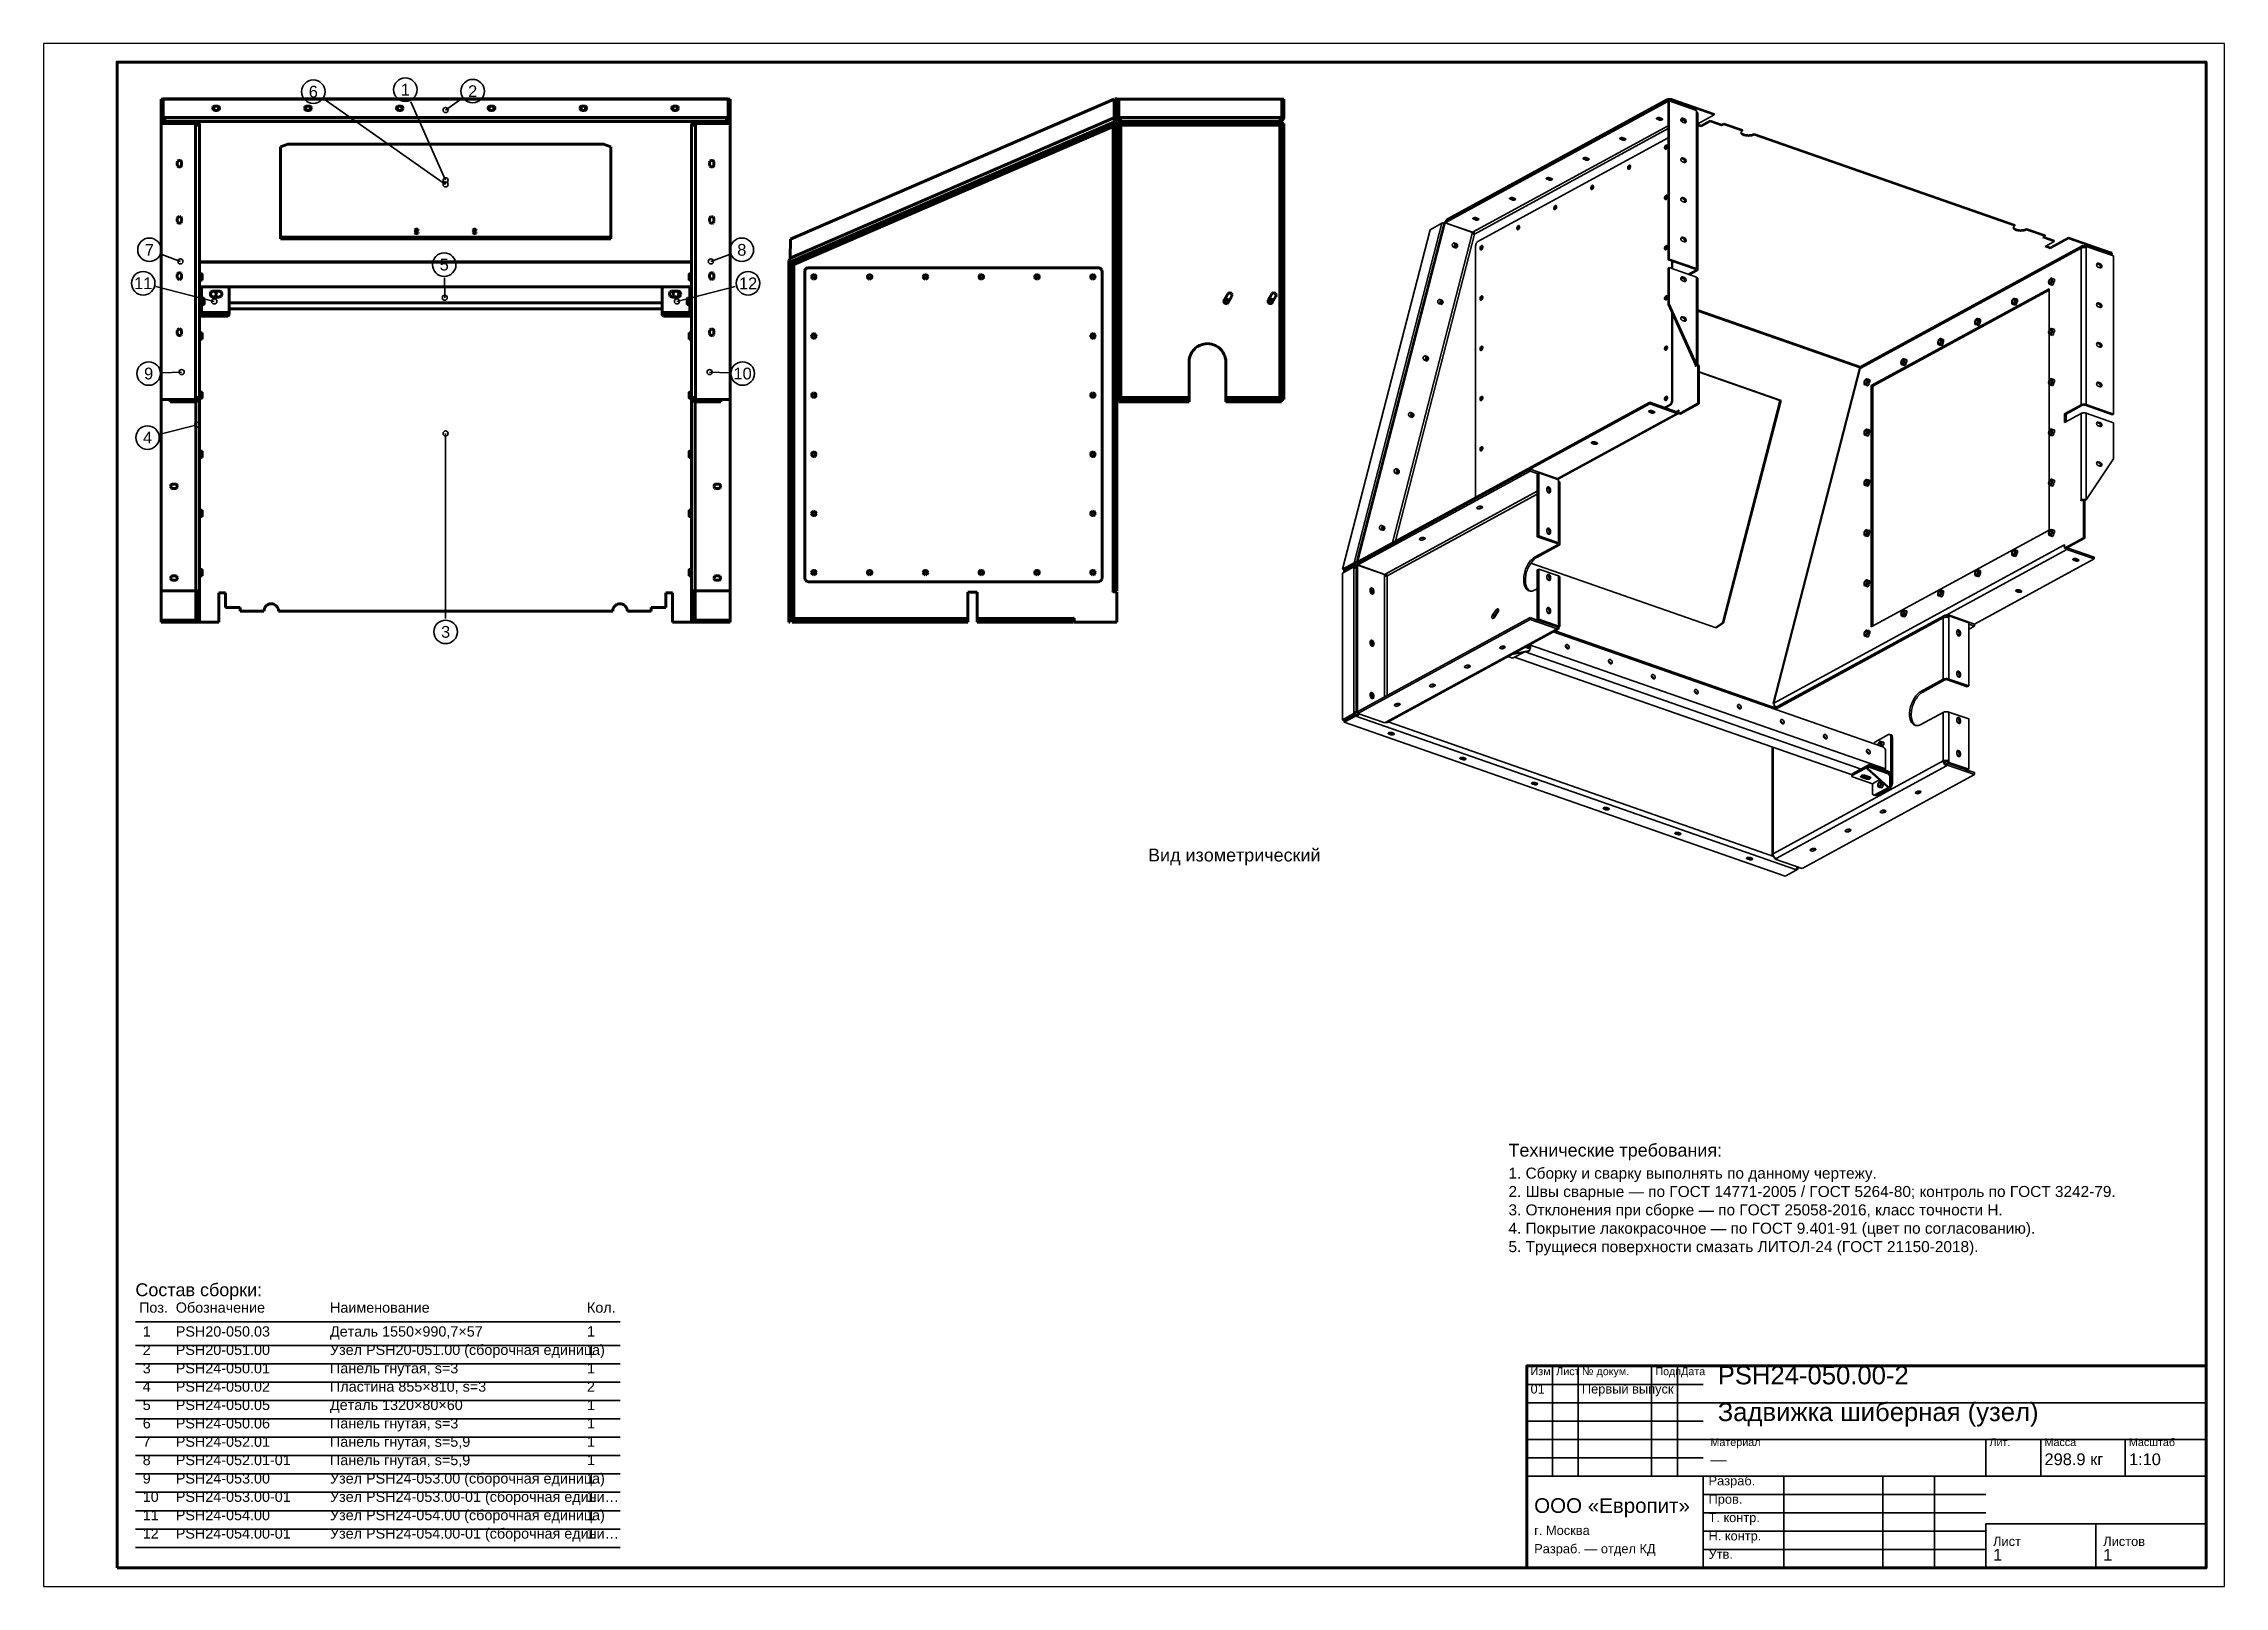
# Model space of a CAD drawing. Header units: millimetres. Extents: x 0 to 594, y 0 to 420.
import ezdxf
from ezdxf.enums import TextEntityAlignment as Align

# ---------------------------------------------------------------- set-up
doc = ezdxf.new("R2010")
doc.units = ezdxf.units.MM
doc.styles.add('GOST', font='Arial')

msp = doc.modelspace()

# ---------------------------------------------------------------- texts
at = {"color": 7, "style": 'GOST'}
for s, p in [('6', (73.46, 406.92)), ('1', (98.52, 407.47)), ('2', (116.87, 407.08)), ('7', (28.82, 363.87)), ('8', (190.18, 363.87)), ('5', (109.12, 359.82)), ('11', (27.12, 354.76)), ('12', (191.88, 354.76)), ('9', (28.61, 330.19)), ('10', (190.39, 330.19)), ('4', (28.3, 312.75)), ('3', (109.5, 259.86))]:
    msp.add_text(s, height=3.2, dxfattribs=at).set_placement(p, align=Align.MIDDLE)
at = {"color": 3, "style": 'GOST'}
msp.add_text('Вид изометрический', height=3.5, dxfattribs=at).set_placement((347.8, 197.35), align=Align.RIGHT)
for s, height, p in [('Технические требования:', 3.5, (399, 117)), ('1. Сборку и сварку выполнять по данному чертежу.', 3, (399, 111)), ('2. Швы сварные — по ГОСТ 14771-2005 / ГОСТ 5264-80; контроль по ГОСТ 3242-79.', 3, (399, 106)), ('3. Отклонения при сборке — по ГОСТ 25058-2016, класс точности Н.', 3, (399, 101)), ('4. Покрытие лакокрасочное — по ГОСТ 9.401-91 (цвет по согласованию).', 3, (399, 96)), ('5. Трущиеся поверхности смазать ЛИТОЛ-24 (ГОСТ 21150-2018).', 3, (399, 91)), ('Состав сборки:', 3.5, (25, 79)), ('Поз.', 2.8, (26, 74.5)), ('Обозначение', 2.8, (36, 74.5)), ('Наименование', 2.8, (78, 74.5)), ('Кол.', 2.8, (148, 74.5)), ('2', 2.8, (27, 63)), ('1', 2.8, (27, 68)), ('PSH20-050.03', 2.8, (36, 68)), ('PSH20-051.00', 2.8, (36, 63)), ('Деталь 1550×990,7×57', 2.8, (78, 68)), ('Узел PSH20-051.00 (сборочная единица)', 2.8, (78, 63)), ('1', 2.8, (148, 68)), ('1', 2.8, (148, 63)), ('3', 2.8, (27, 58)), ('PSH24-050.01', 2.8, (36, 58)), ('Панель гнутая, s=3', 2.8, (78, 58)), ('1', 2.8, (148, 58)), ('Изм.', 2.1, (405, 57.5)), ('Лист', 2.1, (412, 57.5)), ('№ докум.', 2.1, (419, 57.5)), ('Подп.', 2.1, (439, 57.5)), ('Дата', 2.1, (446, 57.5)), ('PSH24-050.00-2', 5, (456, 55)), ('4', 2.8, (27, 53)), ('PSH24-050.02', 2.8, (36, 53)), ('Пластина 855×810, s=3', 2.8, (78, 53)), ('2', 2.8, (148, 53)), ('01', 2.5, (405, 52.5)), ('Первый выпуск', 2.5, (419, 52.5)), ('5', 2.8, (27, 48)), ('PSH24-050.05', 2.8, (36, 48)), ('Деталь 1320×80×60', 2.8, (78, 48)), ('1', 2.8, (148, 48)), ('Задвижка шиберная (узел)', 5, (456, 45)), ('6', 2.8, (27, 43)), ('PSH24-050.06', 2.8, (36, 43)), ('Панель гнутая, s=3', 2.8, (78, 43)), ('1', 2.8, (148, 43)), ('8', 2.8, (27, 33)), ('7', 2.8, (27, 38)), ('PSH24-052.01', 2.8, (36, 38)), ('PSH24-052.01-01', 2.8, (36, 33)), ('Панель гнутая, s=5,9', 2.8, (78, 38)), ('Панель гнутая, s=5,9', 2.8, (78, 33)), ('1', 2.8, (148, 38)), ('1', 2.8, (148, 33)), ('Материал', 2.1, (454, 38.2)), ('Лит.', 2.1, (530, 38.2)), ('298.9 кг', 3.2, (545, 33)), ('Масса', 2.1, (545, 38.2)), ('Масштаб', 2.1, (568, 38.2)), ('1:10', 3.2, (568, 33)), ('9', 2.8, (27, 28)), ('PSH24-053.00', 2.8, (36, 28)), ('Узел PSH24-053.00 (сборочная единица)', 2.8, (78, 28)), ('1', 2.8, (148, 28)), ('Разраб.', 2.5, (453.5, 27.5)), ('—', 3.2, (454, 33)), ('10', 2.8, (27, 23)), ('PSH24-053.00-01', 2.8, (36, 23)), ('Узел PSH24-053.00-01 (сборочная едини…', 2.8, (78, 23)), ('1', 2.8, (148, 23)), ('ООО «Европит»', 4, (406, 20)), ('Пров.', 2.5, (453.5, 22.5)), ('11', 2.8, (27, 18)), ('PSH24-054.00', 2.8, (36, 18)), ('Узел PSH24-054.00 (сборочная единица)', 2.8, (78, 18)), ('1', 2.8, (148, 18)), ('Т. контр.', 2.5, (453.5, 17.5)), ('12', 2.8, (27, 13)), ('PSH24-054.00-01', 2.8, (36, 13)), ('Узел PSH24-054.00-01 (сборочная едини…', 2.8, (78, 13)), ('1', 2.8, (148, 13)), ('г. Москва', 2.5, (406, 14)), ('Н. контр.', 2.5, (453.5, 12.5)), ('Лист', 2.5, (531, 11)), ('Листов', 2.5, (561, 11)), ('Разраб. — отдел КД', 2.5, (406, 9)), ('Утв.', 2.5, (453.5, 7.5)), ('1', 3.2, (531, 7)), ('1', 3.2, (561, 7))]:
    msp.add_text(s, height=height, dxfattribs=at).set_placement(p)

# ---------------------------------------------------------------- linework, layer by layer
at = {"color": 1, "lineweight": 70}
for p, q in [((32, 399.92), (32, 404.92)), ((32.5, 404.92), (32, 404.92)), ((186.5, 405), (32.5, 405)), ((32.5, 405), (32.5, 404.92)), ((32.5, 399.92), (32.5, 404.92)), ((32.57, 404.92), (32.57, 399.92)), ((186.43, 404.92), (32.57, 404.92)), ((186.43, 399.92), (186.43, 404.92)), ((186.5, 404.92), (186.5, 405)), ((186.5, 399.92), (186.5, 404.92)), ((186.5, 404.92), (187, 404.92)), ((187, 404.92), (187, 399.92)), ((291.61, 404.91), (203.41, 366.76)), ((291.61, 404.91), (291.64, 399.81)), ((291.8, 405), (292.3, 405)), ((291.8, 405), (291.84, 399.68)), ((292.3, 405), (292.34, 399.68)), ((292.8, 404.92), (292.3, 404.92)), ((292.8, 399.92), (292.8, 404.92)), ((292.8, 404.92), (292.87, 404.92)), ((292.87, 404.92), (292.87, 399.92)), ((337.23, 404.92), (292.87, 404.92)), ((337.23, 399.92), (337.23, 404.92)), ((337.23, 404.92), (337.3, 404.92)), ((337.3, 399.92), (337.3, 404.92)), ((337.3, 404.92), (337.8, 404.92)), ((337.8, 404.92), (337.8, 399.92)), ((32, 399.92), (32, 399.81)), ((32.03, 399.7), (32, 399.92)), ((32.5, 399.92), (32, 399.92)), ((32.01, 399.81), (32, 399.81)), ((32, 399.81), (32, 399.68)), ((32, 399.68), (32.03, 399.68)), ((32, 399.68), (32.03, 399.46)), ((32, 399.68), (32, 398.92)), ((32, 398.92), (41.4, 398.92)), ((32, 398.32), (32, 398.92)), ((41.4, 398.32), (32, 398.32)), ((32, 398.25), (32, 398.32)), ((41.4, 398.25), (32, 398.25)), ((32, 398.25), (32, 323.12)), ((32.1, 399.49), (32.03, 399.7)), ((32.03, 399.46), (32.11, 399.25)), ((32.22, 399.3), (32.1, 399.49)), ((32.11, 399.25), (32.25, 399.07)), ((32.38, 399.14), (32.22, 399.3)), ((32.25, 399.07), (32.43, 398.92)), ((32.57, 399.02), (32.38, 399.14)), ((32.52, 399.77), (32.5, 399.92)), ((32.6, 399.63), (32.52, 399.77)), ((32.56, 399.68), (33, 399.68)), ((33, 399.68), (32.56, 399.68)), ((32.57, 399.92), (33, 399.92)), ((32.78, 398.95), (32.57, 399.02)), ((32.71, 399.52), (32.6, 399.63)), ((32.85, 399.45), (32.71, 399.52)), ((33, 398.92), (32.78, 398.95)), ((33, 399.42), (32.85, 399.45)), ((33, 399.92), (33, 399.81)), ((186, 399.92), (33, 399.92)), ((33, 399.81), (33, 399.7)), ((33, 399.7), (33, 399.59)), ((33, 399.59), (33, 399.49)), ((33, 399.49), (33, 399.39)), ((33, 399.39), (33, 399.3)), ((33, 399.3), (33, 399.21)), ((33, 399.21), (33, 399.14)), ((33, 399.14), (33, 399.07)), ((33, 399.07), (33, 399.02)), ((33, 399.02), (33, 398.98)), ((33, 398.98), (33, 398.95)), ((33, 398.95), (33, 398.93)), ((33, 398.93), (33, 398.92)), ((41.4, 398.92), (41.64, 398.89)), ((41.4, 398.32), (41.4, 398.92)), ((41.4, 398.92), (177.6, 398.92)), ((41.55, 398.3), (41.4, 398.32)), ((41.4, 397.82), (41.4, 398.25)), ((41.5, 398.21), (41.4, 398.21)), ((41.5, 398.15), (41.4, 398.15)), ((41.5, 398.21), (41.5, 398.31)), ((41.5, 398.15), (41.5, 398.21)), ((41.5, 397.82), (41.5, 398.15)), ((41.69, 398.23), (41.55, 398.3)), ((41.64, 398.89), (41.88, 398.81)), ((41.8, 398.11), (41.69, 398.23)), ((41.88, 397.98), (41.8, 398.11)), ((41.88, 398.81), (42.09, 398.68)), ((41.98, 398.76), (177.02, 398.76)), ((42.09, 398.68), (42.26, 398.51)), ((42.26, 398.51), (42.39, 398.3)), ((42.39, 398.3), (42.47, 398.07)), ((42.47, 398.07), (42.5, 397.82)), ((46.13, 402.61), (46.1, 402.42)), ((46.13, 402.61), (46.1, 402.42)), ((46.1, 402.42), (46.13, 402.24)), ((46.1, 402.42), (46.13, 402.24)), ((46.21, 402.77), (46.13, 402.61)), ((46.21, 402.77), (46.13, 402.61)), ((46.13, 402.24), (46.21, 402.07)), ((46.13, 402.24), (46.21, 402.07)), ((46.35, 402.91), (46.21, 402.77)), ((46.35, 402.91), (46.21, 402.77)), ((46.21, 402.07), (46.35, 401.94)), ((46.21, 402.07), (46.35, 401.94)), ((46.51, 402.99), (46.35, 402.91)), ((46.51, 402.99), (46.35, 402.91)), ((46.35, 401.94), (46.51, 401.85)), ((46.35, 401.94), (46.51, 401.85)), ((46.4, 402.8), (46.42, 402.95)), ((46.42, 402.95), (46.4, 402.8)), ((46.4, 402.8), (46.4, 402.2)), ((46.4, 402.2), (46.43, 402.02)), ((46.43, 402.02), (46.51, 401.85)), ((46.7, 403.02), (46.51, 402.99)), ((46.7, 403.02), (46.51, 402.99)), ((46.51, 401.85), (46.7, 401.82)), ((46.51, 401.85), (46.7, 401.82)), ((47.3, 403.02), (46.7, 403.02)), ((46.7, 401.82), (47.3, 401.82)), ((47.49, 402.99), (47.3, 403.02)), ((47.49, 402.99), (47.3, 403.02)), ((47.3, 401.82), (47.49, 401.85)), ((47.3, 401.82), (47.49, 401.85)), ((47.65, 402.91), (47.49, 402.99)), ((47.65, 402.91), (47.49, 402.99)), ((47.49, 401.85), (47.57, 402.02)), ((47.49, 401.85), (47.65, 401.94)), ((47.49, 401.85), (47.65, 401.94)), ((47.57, 402.02), (47.6, 402.2)), ((47.58, 402.95), (47.6, 402.8)), ((47.6, 402.8), (47.58, 402.95)), ((47.6, 402.2), (47.6, 402.8)), ((47.79, 402.77), (47.65, 402.91)), ((47.79, 402.77), (47.65, 402.91)), ((47.65, 401.94), (47.79, 402.07)), ((47.65, 401.94), (47.79, 402.07)), ((47.87, 402.61), (47.79, 402.77)), ((47.87, 402.61), (47.79, 402.77)), ((47.79, 402.07), (47.87, 402.24)), ((47.79, 402.07), (47.87, 402.24)), ((47.9, 402.42), (47.87, 402.61)), ((47.9, 402.42), (47.87, 402.61)), ((47.87, 402.24), (47.9, 402.42)), ((47.87, 402.24), (47.9, 402.42)), ((71.13, 402.61), (71.1, 402.42)), ((71.13, 402.61), (71.1, 402.42)), ((71.1, 402.42), (71.13, 402.24)), ((71.1, 402.42), (71.13, 402.24)), ((71.21, 402.77), (71.13, 402.61)), ((71.21, 402.77), (71.13, 402.61)), ((71.13, 402.24), (71.21, 402.07)), ((71.13, 402.24), (71.21, 402.07)), ((71.35, 402.91), (71.21, 402.77)), ((71.35, 402.91), (71.21, 402.77)), ((71.21, 402.07), (71.35, 401.94)), ((71.21, 402.07), (71.35, 401.94)), ((71.51, 402.99), (71.35, 402.91)), ((71.51, 402.99), (71.35, 402.91)), ((71.35, 401.94), (71.51, 401.85)), ((71.35, 401.94), (71.51, 401.85)), ((71.4, 402.8), (71.42, 402.95)), ((71.42, 402.95), (71.4, 402.8)), ((71.4, 402.8), (71.4, 402.2)), ((71.4, 402.2), (71.43, 402.02)), ((71.43, 402.02), (71.51, 401.85)), ((71.7, 403.02), (71.51, 402.99)), ((71.7, 403.02), (71.51, 402.99)), ((71.51, 401.85), (71.7, 401.82)), ((71.51, 401.85), (71.7, 401.82)), ((72.3, 403.02), (71.7, 403.02)), ((71.7, 401.82), (72.3, 401.82)), ((72.49, 402.99), (72.3, 403.02)), ((72.49, 402.99), (72.3, 403.02)), ((72.3, 401.82), (72.49, 401.85)), ((72.3, 401.82), (72.49, 401.85)), ((72.65, 402.91), (72.49, 402.99)), ((72.65, 402.91), (72.49, 402.99)), ((72.49, 401.85), (72.57, 402.02)), ((72.49, 401.85), (72.65, 401.94)), ((72.49, 401.85), (72.65, 401.94)), ((72.57, 402.02), (72.6, 402.2)), ((72.58, 402.95), (72.6, 402.8)), ((72.6, 402.8), (72.58, 402.95)), ((72.6, 402.2), (72.6, 402.8)), ((72.79, 402.77), (72.65, 402.91)), ((72.79, 402.77), (72.65, 402.91)), ((72.65, 401.94), (72.79, 402.07)), ((72.65, 401.94), (72.79, 402.07)), ((72.87, 402.61), (72.79, 402.77)), ((72.87, 402.61), (72.79, 402.77)), ((72.79, 402.07), (72.87, 402.24)), ((72.79, 402.07), (72.87, 402.24)), ((72.9, 402.42), (72.87, 402.61)), ((72.9, 402.42), (72.87, 402.61)), ((72.87, 402.24), (72.9, 402.42)), ((72.87, 402.24), (72.9, 402.42)), ((96.13, 402.61), (96.1, 402.42)), ((96.13, 402.61), (96.1, 402.42)), ((96.1, 402.42), (96.13, 402.24)), ((96.1, 402.42), (96.13, 402.24)), ((96.21, 402.77), (96.13, 402.61)), ((96.21, 402.77), (96.13, 402.61)), ((96.13, 402.24), (96.21, 402.07)), ((96.13, 402.24), (96.21, 402.07)), ((96.35, 402.91), (96.21, 402.77)), ((96.35, 402.91), (96.21, 402.77)), ((96.21, 402.07), (96.35, 401.94)), ((96.21, 402.07), (96.35, 401.94)), ((96.51, 402.99), (96.35, 402.91)), ((96.51, 402.99), (96.35, 402.91)), ((96.35, 401.94), (96.51, 401.85)), ((96.35, 401.94), (96.51, 401.85)), ((96.4, 402.8), (96.42, 402.95)), ((96.42, 402.95), (96.4, 402.8)), ((96.4, 402.8), (96.4, 402.2)), ((96.4, 402.2), (96.43, 402.02)), ((96.43, 402.02), (96.51, 401.85)), ((96.7, 403.02), (96.51, 402.99)), ((96.7, 403.02), (96.51, 402.99)), ((96.51, 401.85), (96.7, 401.82)), ((96.51, 401.85), (96.7, 401.82)), ((97.3, 403.02), (96.7, 403.02)), ((96.7, 401.82), (97.3, 401.82)), ((97.49, 402.99), (97.3, 403.02)), ((97.49, 402.99), (97.3, 403.02)), ((97.3, 401.82), (97.49, 401.85)), ((97.3, 401.82), (97.49, 401.85)), ((97.65, 402.91), (97.49, 402.99)), ((97.65, 402.91), (97.49, 402.99)), ((97.49, 401.85), (97.57, 402.02)), ((97.49, 401.85), (97.65, 401.94)), ((97.49, 401.85), (97.65, 401.94)), ((97.57, 402.02), (97.6, 402.2)), ((97.58, 402.95), (97.6, 402.8)), ((97.6, 402.8), (97.58, 402.95)), ((97.6, 402.2), (97.6, 402.8)), ((97.79, 402.77), (97.65, 402.91)), ((97.79, 402.77), (97.65, 402.91)), ((97.65, 401.94), (97.79, 402.07)), ((97.65, 401.94), (97.79, 402.07)), ((97.87, 402.61), (97.79, 402.77)), ((97.87, 402.61), (97.79, 402.77)), ((97.79, 402.07), (97.87, 402.24)), ((97.79, 402.07), (97.87, 402.24)), ((97.9, 402.42), (97.87, 402.61)), ((97.9, 402.42), (97.87, 402.61)), ((97.87, 402.24), (97.9, 402.42)), ((97.87, 402.24), (97.9, 402.42)), ((121.13, 402.61), (121.1, 402.42)), ((121.13, 402.61), (121.1, 402.42)), ((121.1, 402.42), (121.13, 402.24)), ((121.1, 402.42), (121.13, 402.24)), ((121.21, 402.77), (121.13, 402.61)), ((121.21, 402.77), (121.13, 402.61)), ((121.13, 402.24), (121.21, 402.07)), ((121.13, 402.24), (121.21, 402.07)), ((121.35, 402.91), (121.21, 402.77)), ((121.35, 402.91), (121.21, 402.77)), ((121.21, 402.07), (121.35, 401.94)), ((121.21, 402.07), (121.35, 401.94)), ((121.51, 402.99), (121.35, 402.91)), ((121.51, 402.99), (121.35, 402.91)), ((121.35, 401.94), (121.51, 401.85)), ((121.35, 401.94), (121.51, 401.85)), ((121.4, 402.8), (121.42, 402.95)), ((121.42, 402.95), (121.4, 402.8)), ((121.4, 402.8), (121.4, 402.2)), ((121.4, 402.2), (121.43, 402.02)), ((121.43, 402.02), (121.51, 401.85)), ((121.7, 403.02), (121.51, 402.99)), ((121.7, 403.02), (121.51, 402.99)), ((121.51, 401.85), (121.7, 401.82)), ((121.51, 401.85), (121.7, 401.82)), ((122.3, 403.02), (121.7, 403.02)), ((121.7, 401.82), (122.3, 401.82)), ((122.49, 402.99), (122.3, 403.02)), ((122.49, 402.99), (122.3, 403.02)), ((122.3, 401.82), (122.49, 401.85)), ((122.3, 401.82), (122.49, 401.85)), ((122.65, 402.91), (122.49, 402.99)), ((122.65, 402.91), (122.49, 402.99)), ((122.49, 401.85), (122.57, 402.02)), ((122.49, 401.85), (122.65, 401.94)), ((122.49, 401.85), (122.65, 401.94)), ((122.57, 402.02), (122.6, 402.2)), ((122.58, 402.95), (122.6, 402.8)), ((122.6, 402.8), (122.58, 402.95)), ((122.6, 402.2), (122.6, 402.8)), ((122.79, 402.77), (122.65, 402.91)), ((122.79, 402.77), (122.65, 402.91)), ((122.65, 401.94), (122.79, 402.07)), ((122.65, 401.94), (122.79, 402.07)), ((122.87, 402.61), (122.79, 402.77)), ((122.87, 402.61), (122.79, 402.77)), ((122.79, 402.07), (122.87, 402.24)), ((122.79, 402.07), (122.87, 402.24)), ((122.9, 402.42), (122.87, 402.61)), ((122.9, 402.42), (122.87, 402.61)), ((122.87, 402.24), (122.9, 402.42)), ((122.87, 402.24), (122.9, 402.42)), ((146.13, 402.61), (146.1, 402.42)), ((146.13, 402.61), (146.1, 402.42)), ((146.1, 402.42), (146.13, 402.24)), ((146.1, 402.42), (146.13, 402.24)), ((146.21, 402.77), (146.13, 402.61)), ((146.21, 402.77), (146.13, 402.61)), ((146.13, 402.24), (146.21, 402.07)), ((146.13, 402.24), (146.21, 402.07)), ((146.35, 402.91), (146.21, 402.77)), ((146.35, 402.91), (146.21, 402.77)), ((146.21, 402.07), (146.35, 401.94)), ((146.21, 402.07), (146.35, 401.94)), ((146.51, 402.99), (146.35, 402.91)), ((146.51, 402.99), (146.35, 402.91)), ((146.35, 401.94), (146.51, 401.85)), ((146.35, 401.94), (146.51, 401.85)), ((146.4, 402.8), (146.42, 402.95)), ((146.42, 402.95), (146.4, 402.8)), ((146.4, 402.8), (146.4, 402.2)), ((146.4, 402.2), (146.43, 402.02)), ((146.43, 402.02), (146.51, 401.85)), ((146.7, 403.02), (146.51, 402.99)), ((146.7, 403.02), (146.51, 402.99)), ((146.51, 401.85), (146.7, 401.82)), ((146.51, 401.85), (146.7, 401.82)), ((147.3, 403.02), (146.7, 403.02)), ((146.7, 401.82), (147.3, 401.82)), ((147.49, 402.99), (147.3, 403.02)), ((147.49, 402.99), (147.3, 403.02)), ((147.3, 401.82), (147.49, 401.85)), ((147.3, 401.82), (147.49, 401.85)), ((147.65, 402.91), (147.49, 402.99)), ((147.65, 402.91), (147.49, 402.99)), ((147.49, 401.85), (147.57, 402.02)), ((147.49, 401.85), (147.65, 401.94)), ((147.49, 401.85), (147.65, 401.94)), ((147.57, 402.02), (147.6, 402.2)), ((147.58, 402.95), (147.6, 402.8)), ((147.6, 402.8), (147.58, 402.95)), ((147.6, 402.2), (147.6, 402.8)), ((147.79, 402.77), (147.65, 402.91)), ((147.79, 402.77), (147.65, 402.91)), ((147.65, 401.94), (147.79, 402.07)), ((147.65, 401.94), (147.79, 402.07)), ((147.87, 402.61), (147.79, 402.77)), ((147.87, 402.61), (147.79, 402.77)), ((147.79, 402.07), (147.87, 402.24)), ((147.79, 402.07), (147.87, 402.24)), ((147.9, 402.42), (147.87, 402.61)), ((147.9, 402.42), (147.87, 402.61)), ((147.87, 402.24), (147.9, 402.42)), ((147.87, 402.24), (147.9, 402.42)), ((171.13, 402.61), (171.1, 402.42)), ((171.13, 402.61), (171.1, 402.42)), ((171.1, 402.42), (171.13, 402.24)), ((171.1, 402.42), (171.13, 402.24)), ((171.21, 402.77), (171.13, 402.61)), ((171.21, 402.77), (171.13, 402.61)), ((171.13, 402.24), (171.21, 402.07)), ((171.13, 402.24), (171.21, 402.07)), ((171.35, 402.91), (171.21, 402.77)), ((171.35, 402.91), (171.21, 402.77)), ((171.21, 402.07), (171.35, 401.94)), ((171.21, 402.07), (171.35, 401.94)), ((171.51, 402.99), (171.35, 402.91)), ((171.51, 402.99), (171.35, 402.91)), ((171.35, 401.94), (171.51, 401.85)), ((171.35, 401.94), (171.51, 401.85)), ((171.4, 402.8), (171.42, 402.95)), ((171.42, 402.95), (171.4, 402.8)), ((171.4, 402.8), (171.4, 402.2)), ((171.4, 402.2), (171.43, 402.02)), ((171.43, 402.02), (171.51, 401.85)), ((171.7, 403.02), (171.51, 402.99)), ((171.7, 403.02), (171.51, 402.99)), ((171.51, 401.85), (171.7, 401.82)), ((171.51, 401.85), (171.7, 401.82)), ((172.3, 403.02), (171.7, 403.02)), ((171.7, 401.82), (172.3, 401.82)), ((172.49, 402.99), (172.3, 403.02)), ((172.49, 402.99), (172.3, 403.02)), ((172.3, 401.82), (172.49, 401.85)), ((172.3, 401.82), (172.49, 401.85)), ((172.65, 402.91), (172.49, 402.99)), ((172.65, 402.91), (172.49, 402.99)), ((172.49, 401.85), (172.57, 402.02)), ((172.49, 401.85), (172.65, 401.94)), ((172.49, 401.85), (172.65, 401.94)), ((172.57, 402.02), (172.6, 402.2)), ((172.58, 402.95), (172.6, 402.8)), ((172.6, 402.8), (172.58, 402.95)), ((172.6, 402.2), (172.6, 402.8)), ((172.79, 402.77), (172.65, 402.91)), ((172.79, 402.77), (172.65, 402.91)), ((172.65, 401.94), (172.79, 402.07)), ((172.65, 401.94), (172.79, 402.07)), ((172.87, 402.61), (172.79, 402.77)), ((172.87, 402.61), (172.79, 402.77)), ((172.79, 402.07), (172.87, 402.24)), ((172.79, 402.07), (172.87, 402.24)), ((172.9, 402.42), (172.87, 402.61)), ((172.9, 402.42), (172.87, 402.61)), ((172.87, 402.24), (172.9, 402.42)), ((172.87, 402.24), (172.9, 402.42)), ((176.53, 398.07), (176.5, 397.82)), ((176.61, 398.3), (176.53, 398.07)), ((176.74, 398.51), (176.61, 398.3)), ((176.91, 398.68), (176.74, 398.51)), ((177.12, 398.81), (176.91, 398.68)), ((177.36, 398.89), (177.12, 398.81)), ((177.12, 397.98), (177.2, 398.11)), ((177.2, 398.11), (177.31, 398.23)), ((177.31, 398.23), (177.45, 398.3)), ((177.6, 398.92), (177.36, 398.89)), ((177.45, 398.3), (177.6, 398.32)), ((177.5, 398.21), (177.5, 398.31)), ((177.5, 398.15), (177.5, 398.21)), ((177.5, 398.21), (177.6, 398.21)), ((177.5, 397.82), (177.5, 398.15)), ((177.5, 398.15), (177.6, 398.15)), ((187, 398.92), (177.6, 398.92)), ((177.6, 398.32), (177.6, 398.92)), ((177.6, 398.32), (187, 398.32)), ((177.6, 397.82), (177.6, 398.25)), ((177.6, 398.25), (187, 398.25)), ((186, 399.81), (186, 399.92)), ((186, 399.92), (186.43, 399.92)), ((186, 399.7), (186, 399.81)), ((186, 399.59), (186, 399.7)), ((186, 399.68), (186.44, 399.68)), ((186, 399.68), (186.44, 399.68)), ((186, 399.49), (186, 399.59)), ((186, 399.39), (186, 399.49)), ((186, 399.42), (186.15, 399.45)), ((186, 399.3), (186, 399.39)), ((186, 399.21), (186, 399.3)), ((186, 399.14), (186, 399.21)), ((186, 399.07), (186, 399.14)), ((186, 399.02), (186, 399.07)), ((186, 398.98), (186, 399.02)), ((186, 398.95), (186, 398.98)), ((186.22, 398.95), (186, 398.92)), ((186, 398.93), (186, 398.95)), ((186, 398.92), (186, 398.93)), ((186.15, 399.45), (186.29, 399.52)), ((186.43, 399.02), (186.22, 398.95)), ((186.29, 399.52), (186.4, 399.63)), ((186.4, 399.63), (186.48, 399.77)), ((186.62, 399.14), (186.43, 399.02)), ((186.48, 399.77), (186.5, 399.92)), ((186.5, 399.92), (187, 399.92)), ((186.57, 398.92), (186.75, 399.07)), ((186.78, 399.3), (186.62, 399.14)), ((186.75, 399.07), (186.89, 399.25)), ((186.9, 399.49), (186.78, 399.3)), ((186.89, 399.25), (186.97, 399.46)), ((186.97, 399.7), (186.9, 399.49)), ((187, 399.92), (186.97, 399.7)), ((186.97, 399.46), (187, 399.68)), ((187, 399.68), (186.97, 399.68)), ((187, 399.81), (186.99, 399.81)), ((187, 399.81), (187, 399.92)), ((187, 399.68), (187, 399.81)), ((187, 398.92), (187, 399.68)), ((187, 398.32), (187, 398.92)), ((187, 398.25), (187, 398.32)), ((187, 398.25), (187, 323.12)), ((291.34, 399.68), (203.37, 361.62)), ((203.66, 360.66), (291.52, 398.66)), ((203.85, 360.2), (291.72, 398.21)), ((291.64, 399.81), (291.34, 399.68)), ((291.34, 399.68), (291.38, 399.57)), ((291.38, 399.57), (291.42, 399.47)), ((291.42, 399.47), (291.47, 399.37)), ((291.47, 399.37), (291.51, 399.28)), ((291.51, 399.28), (291.55, 399.19)), ((291.52, 398.66), (291.73, 398.76)), ((291.72, 398.21), (291.52, 398.66)), ((291.66, 399.29), (291.53, 399.22)), ((291.55, 399.19), (291.58, 399.1)), ((291.58, 399.1), (291.62, 399.03)), ((291.62, 399.03), (291.65, 398.96)), ((291.65, 398.96), (291.67, 398.9)), ((291.76, 399.4), (291.66, 399.29)), ((291.67, 398.9), (291.69, 398.85)), ((291.69, 398.85), (291.71, 398.81)), ((291.71, 398.81), (291.72, 398.78)), ((291.72, 398.78), (291.73, 398.76)), ((291.94, 398.87), (291.73, 398.76)), ((291.73, 398.76), (291.73, 398.76)), ((291.82, 399.53), (291.76, 399.4)), ((291.8, 398.15), (291.8, 271)), ((291.8, 398.15), (292.3, 398.15)), ((291.84, 399.68), (291.82, 399.53)), ((291.84, 399.68), (292.34, 399.68)), ((292.1, 399.03), (291.94, 398.87)), ((292.23, 399.23), (292.1, 399.03)), ((292.31, 399.45), (292.23, 399.23)), ((292.9, 398.25), (292.3, 398.25)), ((292.3, 323.12), (292.3, 398.25)), ((292.3, 398.15), (292.3, 271)), ((292.34, 399.68), (292.31, 399.45)), ((292.8, 399.92), (292.33, 399.92)), ((292.41, 399.47), (292.33, 399.68)), ((292.53, 399.29), (292.41, 399.47)), ((292.68, 399.13), (292.53, 399.29)), ((292.87, 399.02), (292.68, 399.13)), ((292.87, 400.45), (292.8, 400.52)), ((292.82, 399.77), (292.8, 399.92)), ((292.9, 399.63), (292.82, 399.77)), ((292.87, 399.92), (293.3, 399.92)), ((293.08, 398.95), (292.87, 399.02)), ((293.01, 399.52), (292.9, 399.63)), ((292.9, 323.12), (292.9, 398.25)), ((292.97, 398.32), (292.97, 398.92)), ((292.97, 398.92), (337.13, 398.92)), ((292.97, 398.32), (337.13, 398.32)), ((293.15, 399.45), (293.01, 399.52)), ((293.3, 398.92), (293.08, 398.95)), ((293.3, 399.42), (293.15, 399.45)), ((293.3, 399.92), (293.3, 399.81)), ((336.8, 399.92), (293.3, 399.92)), ((293.3, 399.81), (293.3, 399.7)), ((293.3, 399.7), (293.3, 399.59)), ((293.3, 399.59), (293.3, 399.49)), ((293.3, 399.49), (293.3, 399.39)), ((293.3, 399.39), (293.3, 399.3)), ((293.3, 399.3), (293.3, 399.21)), ((293.3, 399.21), (293.3, 399.14)), ((293.3, 399.14), (293.3, 399.07)), ((293.3, 399.07), (293.3, 399.02)), ((293.3, 399.02), (293.3, 398.98)), ((293.3, 398.98), (293.3, 398.95)), ((293.3, 398.95), (293.3, 398.93)), ((293.3, 398.93), (293.3, 398.92)), ((293.4, 398.31), (293.4, 398.32)), ((293.4, 398.32), (293.4, 398.32)), ((293.4, 398.29), (293.4, 398.31)), ((293.4, 398.27), (293.4, 398.29)), ((293.4, 398.24), (293.4, 398.27)), ((293.4, 398.21), (293.4, 398.24)), ((293.4, 398.17), (293.4, 398.21)), ((293.4, 398.13), (293.4, 398.17)), ((293.4, 398.09), (293.4, 398.13)), ((293.4, 398.04), (293.4, 398.09)), ((293.4, 397.99), (293.4, 398.04)), ((293.4, 397.93), (293.4, 397.99)), ((336.7, 398.31), (336.7, 398.32)), ((336.7, 398.32), (336.7, 398.32)), ((336.7, 398.29), (336.7, 398.31)), ((336.7, 398.27), (336.7, 398.29)), ((336.7, 398.24), (336.7, 398.27)), ((336.7, 398.21), (336.7, 398.24)), ((336.7, 398.17), (336.7, 398.21)), ((336.7, 398.13), (336.7, 398.17)), ((336.7, 398.09), (336.7, 398.13)), ((336.7, 398.04), (336.7, 398.09)), ((336.7, 397.99), (336.7, 398.04)), ((336.7, 397.93), (336.7, 397.99)), ((336.8, 399.81), (336.8, 399.92)), ((336.8, 399.92), (337.23, 399.92)), ((336.8, 399.7), (336.8, 399.81)), ((336.8, 399.59), (336.8, 399.7)), ((336.8, 399.49), (336.8, 399.59)), ((336.8, 399.39), (336.8, 399.49)), ((336.8, 399.42), (336.95, 399.45)), ((336.8, 399.3), (336.8, 399.39)), ((336.8, 399.21), (336.8, 399.3)), ((336.8, 399.14), (336.8, 399.21)), ((336.8, 399.07), (336.8, 399.14)), ((336.8, 399.02), (336.8, 399.07)), ((336.8, 398.98), (336.8, 399.02)), ((336.8, 398.95), (336.8, 398.98)), ((337.02, 398.95), (336.8, 398.92)), ((336.8, 398.93), (336.8, 398.95)), ((336.8, 398.92), (336.8, 398.93)), ((336.95, 399.45), (337.09, 399.52)), ((337.23, 399.02), (337.02, 398.95)), ((337.09, 399.52), (337.2, 399.63)), ((337.13, 398.32), (337.13, 398.92)), ((337.2, 399.63), (337.28, 399.77)), ((337.2, 398.25), (337.2, 323.12)), ((337.2, 398.25), (337.8, 398.25)), ((337.3, 400.52), (337.23, 400.45)), ((337.42, 399.14), (337.23, 399.02)), ((337.28, 399.77), (337.3, 399.92)), ((337.3, 399.92), (337.8, 399.92)), ((337.58, 399.3), (337.42, 399.14)), ((337.7, 399.49), (337.58, 399.3)), ((337.77, 399.7), (337.7, 399.49)), ((337.8, 399.92), (337.77, 399.7)), ((337.8, 398.25), (337.8, 323.12)), ((41.52, 397.82), (41.4, 397.82)), ((41.4, 397.82), (41.4, 323.62)), ((41.68, 397.91), (41.5, 397.94)), ((41.64, 397.82), (41.52, 397.82)), ((41.76, 397.82), (41.64, 397.82)), ((41.83, 397.82), (41.68, 397.91)), ((41.88, 397.82), (41.76, 397.82)), ((41.9, 397.82), (41.88, 397.98)), ((41.99, 397.82), (41.88, 397.82)), ((42.09, 397.82), (41.99, 397.82)), ((42.18, 397.82), (42.09, 397.82)), ((42.26, 397.82), (42.18, 397.82)), ((42.33, 397.82), (42.26, 397.82)), ((42.39, 397.82), (42.33, 397.82)), ((42.44, 397.82), (42.39, 397.82)), ((42.47, 397.82), (42.44, 397.82)), ((42.49, 397.82), (42.47, 397.82)), ((42.5, 397.82), (42.49, 397.82)), ((42.5, 323.62), (42.5, 397.82)), ((42.5, 397.48), (42.5, 397.48)), ((66.5, 392.66), (64.5, 391.86)), ((152.5, 392.66), (66.5, 392.66)), ((154.5, 391.86), (152.5, 392.66)), ((176.5, 397.82), (176.5, 353.82)), ((176.5, 323.62), (176.5, 397.82)), ((176.5, 397.82), (176.51, 397.82)), ((176.5, 353.82), (176.5, 397.48)), ((176.51, 397.82), (176.53, 397.82)), ((176.53, 397.82), (176.56, 397.82)), ((176.56, 397.82), (176.61, 397.82)), ((176.61, 397.82), (176.67, 397.82)), ((176.67, 397.82), (176.74, 397.82)), ((176.74, 397.82), (176.82, 397.82)), ((176.82, 397.82), (176.91, 397.82)), ((176.91, 397.82), (177.01, 397.82)), ((177.01, 397.82), (177.12, 397.82)), ((177.1, 397.82), (177.12, 397.98)), ((177.12, 397.82), (177.24, 397.82)), ((177.17, 397.82), (177.32, 397.91)), ((177.24, 397.82), (177.36, 397.82)), ((177.32, 397.91), (177.5, 397.94)), ((177.36, 397.82), (177.48, 397.82)), ((177.48, 397.82), (177.6, 397.82)), ((177.6, 397.82), (177.6, 323.62)), ((204.3, 359.85), (291.3, 397.48)), ((291.11, 397.93), (291.1, 397.94)), ((291.1, 397.94), (291.1, 397.94)), ((291.11, 397.91), (291.11, 397.93)), ((291.12, 397.89), (291.11, 397.91)), ((291.13, 397.87), (291.12, 397.89)), ((291.14, 397.84), (291.13, 397.87)), ((291.16, 397.8), (291.14, 397.84)), ((291.18, 397.77), (291.16, 397.8)), ((291.19, 397.72), (291.18, 397.77)), ((291.21, 397.68), (291.19, 397.72)), ((291.23, 397.63), (291.21, 397.68)), ((291.26, 397.58), (291.23, 397.63)), ((291.28, 397.53), (291.26, 397.58)), ((291.3, 397.48), (291.28, 397.53)), ((291.3, 397.48), (291.36, 397.48)), ((291.3, 397.48), (291.3, 271)), ((291.36, 397.48), (291.41, 397.48)), ((291.41, 397.48), (291.47, 397.48)), ((291.47, 397.48), (291.52, 397.48)), ((291.52, 397.48), (291.57, 397.48)), ((291.57, 397.48), (291.61, 397.48)), ((291.61, 397.48), (291.65, 397.48)), ((291.65, 397.48), (291.69, 397.48)), ((291.69, 397.48), (291.72, 397.48)), ((291.72, 397.48), (291.75, 397.48)), ((291.75, 397.48), (291.77, 397.48)), ((291.77, 397.48), (291.79, 397.48)), ((291.79, 397.48), (291.8, 397.48)), ((291.8, 397.48), (291.8, 397.48)), ((292.91, 397.82), (292.9, 397.82)), ((292.9, 397.82), (292.9, 397.82)), ((292.93, 397.82), (292.91, 397.82)), ((292.95, 397.82), (292.93, 397.82)), ((292.98, 397.82), (292.95, 397.82)), ((293.01, 397.82), (292.98, 397.82)), ((293.05, 397.82), (293.01, 397.82)), ((293.09, 397.82), (293.05, 397.82)), ((293.13, 397.82), (293.09, 397.82)), ((293.18, 397.82), (293.13, 397.82)), ((293.23, 397.82), (293.18, 397.82)), ((293.29, 397.82), (293.23, 397.82)), ((293.34, 397.82), (293.29, 397.82)), ((293.4, 397.82), (293.34, 397.82)), ((293.4, 397.88), (293.4, 397.93)), ((293.4, 397.82), (293.4, 397.88)), ((293.4, 323.62), (293.4, 397.82)), ((293.4, 397.82), (336.7, 397.82)), ((336.7, 397.88), (336.7, 397.93)), ((336.7, 397.82), (336.7, 397.88)), ((336.7, 397.82), (336.76, 397.82)), ((336.7, 397.82), (336.7, 323.62)), ((336.76, 397.82), (336.81, 397.82)), ((336.81, 397.82), (336.87, 397.82)), ((336.87, 397.82), (336.92, 397.82)), ((336.92, 397.82), (336.97, 397.82)), ((336.97, 397.82), (337.01, 397.82)), ((337.01, 397.82), (337.05, 397.82)), ((337.05, 397.82), (337.09, 397.82)), ((337.09, 397.82), (337.12, 397.82)), ((337.12, 397.82), (337.15, 397.82)), ((337.15, 397.82), (337.17, 397.82)), ((337.17, 397.82), (337.19, 397.82)), ((337.19, 397.82), (337.2, 397.82)), ((337.2, 397.82), (337.2, 397.82)), ((36.43, 387.81), (36.4, 387.62)), ((36.4, 387.62), (36.4, 387.02)), ((36.4, 387.02), (36.43, 386.84)), ((36.51, 387.97), (36.43, 387.81)), ((36.43, 386.84), (36.51, 386.67)), ((36.65, 388.11), (36.51, 387.97)), ((36.51, 386.67), (36.65, 386.54)), ((36.81, 388.19), (36.65, 388.11)), ((36.65, 386.54), (36.81, 386.45)), ((37, 388.22), (36.81, 388.19)), ((36.81, 386.45), (37, 386.42)), ((37.19, 388.19), (37, 388.22)), ((37, 386.42), (37.19, 386.45)), ((37.35, 388.11), (37.19, 388.19)), ((37.19, 386.45), (37.35, 386.54)), ((37.49, 387.97), (37.35, 388.11)), ((37.35, 386.54), (37.49, 386.67)), ((37.57, 387.81), (37.49, 387.97)), ((37.49, 386.67), (37.57, 386.84)), ((37.6, 387.62), (37.57, 387.81)), ((37.57, 386.84), (37.6, 387.02)), ((37.6, 387.02), (37.6, 387.62)), ((64.5, 391.86), (64.5, 366.85)), ((154.5, 366.85), (154.5, 391.86)), ((181.4, 387.62), (181.43, 387.81)), ((181.4, 387.02), (181.4, 387.62)), ((181.43, 386.84), (181.4, 387.02)), ((181.43, 387.81), (181.51, 387.97)), ((181.51, 386.67), (181.43, 386.84)), ((181.51, 387.97), (181.65, 388.11)), ((181.65, 386.54), (181.51, 386.67)), ((181.65, 388.11), (181.81, 388.19)), ((181.81, 386.45), (181.65, 386.54)), ((181.81, 388.19), (182, 388.22)), ((182, 386.42), (181.81, 386.45)), ((182, 388.22), (182.19, 388.19)), ((182.19, 386.45), (182, 386.42)), ((182.19, 388.19), (182.35, 388.11)), ((182.35, 386.54), (182.19, 386.45)), ((182.35, 388.11), (182.49, 387.97)), ((182.49, 386.67), (182.35, 386.54)), ((182.49, 387.97), (182.57, 387.81)), ((182.57, 386.84), (182.49, 386.67)), ((182.57, 387.81), (182.6, 387.62)), ((182.6, 387.02), (182.57, 386.84)), ((182.6, 387.62), (182.6, 387.02)), ((36.43, 372.51), (36.4, 372.32)), ((36.4, 372.32), (36.4, 371.72)), ((36.4, 371.72), (36.43, 371.54)), ((36.51, 372.67), (36.43, 372.51)), ((36.43, 371.54), (36.51, 371.37)), ((36.65, 372.81), (36.51, 372.67)), ((36.51, 371.37), (36.65, 371.24)), ((36.81, 372.89), (36.65, 372.81)), ((36.65, 371.24), (36.81, 371.15)), ((37, 372.92), (36.81, 372.89)), ((36.81, 371.15), (37, 371.12)), ((37.19, 372.89), (37, 372.92)), ((37, 371.12), (37.19, 371.15)), ((37.35, 372.81), (37.19, 372.89)), ((37.19, 371.15), (37.35, 371.24)), ((37.49, 372.67), (37.35, 372.81)), ((37.35, 371.24), (37.49, 371.37)), ((37.57, 372.51), (37.49, 372.67)), ((37.49, 371.37), (37.57, 371.54)), ((37.6, 372.32), (37.57, 372.51)), ((37.57, 371.54), (37.6, 371.72)), ((37.6, 371.72), (37.6, 372.32)), ((101.18, 369.36), (101.15, 369.29)), ((101.15, 369.29), (101.18, 369.22)), ((101.18, 368.57), (101.15, 368.5)), ((101.15, 368.5), (101.18, 368.43)), ((101.28, 369.42), (101.18, 369.36)), ((101.18, 369.22), (101.28, 369.17)), ((101.28, 368.62), (101.18, 368.57)), ((101.18, 368.43), (101.28, 368.37)), ((101.43, 369.46), (101.28, 369.42)), ((101.28, 369.17), (101.43, 369.13)), ((101.43, 368.66), (101.28, 368.62)), ((101.28, 368.37), (101.43, 368.33)), ((101.45, 369.4), (101.31, 369.43)), ((101.45, 368.61), (101.31, 368.64)), ((101.6, 369.47), (101.43, 369.46)), ((101.43, 369.13), (101.6, 369.11)), ((101.6, 368.68), (101.43, 368.66)), ((101.43, 368.33), (101.6, 368.32)), ((101.6, 369.39), (101.45, 369.4)), ((101.6, 368.6), (101.45, 368.61)), ((101.77, 369.46), (101.6, 369.47)), ((101.75, 369.4), (101.6, 369.39)), ((101.6, 369.11), (101.77, 369.13)), ((101.77, 368.66), (101.6, 368.68)), ((101.75, 368.61), (101.6, 368.6)), ((101.6, 368.32), (101.77, 368.33)), ((101.89, 369.43), (101.75, 369.4)), ((101.89, 368.64), (101.75, 368.61)), ((101.92, 369.42), (101.77, 369.46)), ((101.77, 369.13), (101.92, 369.17)), ((101.92, 368.62), (101.77, 368.66)), ((101.77, 368.33), (101.92, 368.37)), ((102.02, 369.36), (101.92, 369.42)), ((101.92, 369.17), (102.02, 369.22)), ((102.02, 368.57), (101.92, 368.62)), ((101.92, 368.37), (102.02, 368.43)), ((102.05, 369.29), (102.02, 369.36)), ((102.02, 369.22), (102.05, 369.29)), ((102.05, 368.5), (102.02, 368.57)), ((102.02, 368.43), (102.05, 368.5)), ((116.98, 369.36), (116.95, 369.29)), ((116.95, 369.29), (116.98, 369.22)), ((116.98, 368.57), (116.95, 368.5)), ((116.95, 368.5), (116.98, 368.43)), ((117.08, 369.42), (116.98, 369.36)), ((116.98, 369.22), (117.08, 369.17)), ((117.08, 368.62), (116.98, 368.57)), ((116.98, 368.43), (117.08, 368.37)), ((117.23, 369.46), (117.08, 369.42)), ((117.08, 369.17), (117.23, 369.13)), ((117.23, 368.66), (117.08, 368.62)), ((117.08, 368.37), (117.23, 368.33)), ((117.25, 369.4), (117.11, 369.43)), ((117.25, 368.61), (117.11, 368.64)), ((117.4, 369.47), (117.23, 369.46)), ((117.23, 369.13), (117.4, 369.11)), ((117.4, 368.68), (117.23, 368.66)), ((117.23, 368.33), (117.4, 368.32)), ((117.4, 369.39), (117.25, 369.4)), ((117.4, 368.6), (117.25, 368.61)), ((117.57, 369.46), (117.4, 369.47)), ((117.55, 369.4), (117.4, 369.39)), ((117.4, 369.11), (117.57, 369.13)), ((117.57, 368.66), (117.4, 368.68)), ((117.55, 368.61), (117.4, 368.6)), ((117.4, 368.32), (117.57, 368.33)), ((117.69, 369.43), (117.55, 369.4)), ((117.69, 368.64), (117.55, 368.61)), ((117.72, 369.42), (117.57, 369.46)), ((117.57, 369.13), (117.72, 369.17)), ((117.72, 368.62), (117.57, 368.66)), ((117.57, 368.33), (117.72, 368.37)), ((117.82, 369.36), (117.72, 369.42)), ((117.72, 369.17), (117.82, 369.22)), ((117.82, 368.57), (117.72, 368.62)), ((117.72, 368.37), (117.82, 368.43)), ((117.85, 369.29), (117.82, 369.36)), ((117.82, 369.22), (117.85, 369.29)), ((117.85, 368.5), (117.82, 368.57)), ((117.82, 368.43), (117.85, 368.5)), ((181.4, 372.32), (181.43, 372.51)), ((181.4, 371.72), (181.4, 372.32)), ((181.43, 371.54), (181.4, 371.72)), ((181.43, 372.51), (181.51, 372.67)), ((181.51, 371.37), (181.43, 371.54)), ((181.51, 372.67), (181.65, 372.81)), ((181.65, 371.24), (181.51, 371.37)), ((181.65, 372.81), (181.81, 372.89)), ((181.81, 371.15), (181.65, 371.24)), ((181.81, 372.89), (182, 372.92)), ((182, 371.12), (181.81, 371.15)), ((182, 372.92), (182.19, 372.89)), ((182.19, 371.15), (182, 371.12)), ((182.19, 372.89), (182.35, 372.81)), ((182.35, 371.24), (182.19, 371.15)), ((182.35, 372.81), (182.49, 372.67)), ((182.49, 371.37), (182.35, 371.24)), ((182.49, 372.67), (182.57, 372.51)), ((182.57, 371.54), (182.49, 371.37)), ((182.57, 372.51), (182.6, 372.32)), ((182.6, 371.72), (182.57, 371.54)), ((182.6, 372.32), (182.6, 371.72)), ((154.5, 367.31), (64.5, 367.31)), ((64.5, 366.85), (154.5, 366.85)), ((203.37, 361.62), (203.41, 366.76)), ((36.43, 357.21), (36.4, 357.02)), ((36.4, 357.02), (36.4, 356.42)), ((36.4, 356.42), (36.43, 356.24)), ((36.51, 357.37), (36.43, 357.21)), ((36.65, 357.51), (36.51, 357.37)), ((36.81, 357.59), (36.65, 357.51)), ((37, 357.62), (36.81, 357.59)), ((37.19, 357.59), (37, 357.62)), ((37.35, 357.51), (37.19, 357.59)), ((37.49, 357.37), (37.35, 357.51)), ((37.57, 357.21), (37.49, 357.37)), ((37.6, 357.02), (37.57, 357.21)), ((37.57, 356.24), (37.6, 356.42)), ((37.6, 356.42), (37.6, 357.02)), ((42.5, 360.62), (176.5, 360.62)), ((176.5, 360.5), (42.5, 360.5)), ((42.5, 359.85), (42.5, 359.85)), ((43.02, 357.35), (42.5, 357.35)), ((43.02, 356.5), (42.5, 356.5)), ((43.02, 357.35), (43.12, 357.13)), ((43.02, 357.35), (43.07, 357.35)), ((43.07, 357.35), (43.02, 357.35)), ((43.02, 357.35), (43.07, 357.35)), ((43.07, 357.35), (43.02, 357.35)), ((43.02, 357.35), (43.07, 357.35)), ((43.07, 357.35), (43.02, 357.35)), ((43.02, 357.35), (43.07, 357.35)), ((43.07, 357.35), (43.02, 357.35)), ((43.02, 357.35), (43.07, 357.35)), ((43.07, 357.35), (43.02, 357.35)), ((43.02, 357.35), (43.07, 357.35)), ((43.07, 357.35), (43.02, 357.35)), ((43.12, 356.73), (43.02, 356.5)), ((43.02, 356.5), (43.12, 356.28)), ((43.07, 357.35), (43.12, 357.35)), ((43.12, 357.35), (43.07, 357.35)), ((43.07, 357.35), (43.12, 357.35)), ((43.12, 357.35), (43.07, 357.35)), ((43.07, 357.35), (43.12, 357.35)), ((43.12, 357.35), (43.07, 357.35)), ((43.07, 357.35), (43.12, 357.35)), ((43.12, 357.35), (43.07, 357.35)), ((43.07, 357.35), (43.12, 357.35)), ((43.12, 357.35), (43.07, 357.35)), ((43.07, 357.35), (43.12, 357.35)), ((43.12, 357.35), (43.07, 357.35)), ((43.12, 357.35), (43.15, 357.35)), ((43.15, 357.35), (43.12, 357.35)), ((43.12, 357.35), (43.15, 357.35)), ((43.15, 357.35), (43.12, 357.35)), ((43.12, 357.35), (43.15, 357.35)), ((43.15, 357.35), (43.12, 357.35)), ((43.12, 357.35), (43.15, 357.35)), ((43.15, 357.35), (43.12, 357.35)), ((43.12, 357.35), (43.15, 357.35)), ((43.15, 357.35), (43.12, 357.35)), ((43.12, 357.35), (43.15, 357.35)), ((43.15, 357.35), (43.12, 357.35)), ((43.12, 357.13), (43.15, 356.93)), ((43.15, 356.93), (43.12, 356.73)), ((43.19, 357.31), (43.15, 357.35)), ((43.19, 357.29), (43.19, 357.31)), ((43.19, 357.31), (43.19, 357.31)), ((43.19, 357.27), (43.19, 357.29)), ((43.19, 357.23), (43.19, 357.27)), ((43.19, 357.19), (43.19, 357.23)), ((43.19, 357.14), (43.19, 357.19)), ((43.19, 357.08), (43.19, 357.14)), ((43.19, 357.01), (43.19, 357.08)), ((43.19, 356.93), (43.19, 357.01)), ((43.19, 356.85), (43.19, 356.93)), ((43.19, 356.77), (43.19, 356.85)), ((43.19, 356.68), (43.19, 356.77)), ((43.19, 356.59), (43.19, 356.68)), ((43.19, 356.5), (43.19, 356.59)), ((43.19, 356.41), (43.19, 356.5)), ((43.19, 356.32), (43.19, 356.41)), ((175.82, 357.31), (175.85, 357.35)), ((175.82, 357.31), (175.82, 357.31)), ((175.82, 357.31), (175.82, 357.29)), ((175.82, 357.29), (175.82, 357.27)), ((175.82, 357.27), (175.82, 357.23)), ((175.82, 357.23), (175.82, 357.19)), ((175.82, 357.19), (175.82, 357.14)), ((175.82, 357.14), (175.82, 357.08)), ((175.82, 357.08), (175.82, 357.01)), ((175.82, 357.01), (175.82, 356.93)), ((175.82, 356.93), (175.82, 356.85)), ((175.82, 356.85), (175.82, 356.77)), ((175.82, 356.77), (175.82, 356.68)), ((175.82, 356.68), (175.82, 356.59)), ((175.82, 356.59), (175.82, 356.5)), ((175.82, 356.5), (175.82, 356.41)), ((175.82, 356.41), (175.82, 356.32)), ((175.88, 357.35), (175.85, 357.35)), ((175.85, 357.35), (175.88, 357.35)), ((175.88, 357.35), (175.85, 357.35)), ((175.85, 357.35), (175.88, 357.35)), ((175.88, 357.35), (175.85, 357.35)), ((175.85, 357.35), (175.88, 357.35)), ((175.88, 357.35), (175.85, 357.35)), ((175.85, 357.35), (175.88, 357.35)), ((175.88, 357.35), (175.85, 357.35)), ((175.85, 357.35), (175.88, 357.35)), ((175.88, 357.35), (175.85, 357.35)), ((175.85, 357.35), (175.88, 357.35)), ((175.85, 356.93), (175.88, 357.13)), ((175.88, 356.73), (175.85, 356.93)), ((175.93, 357.35), (175.88, 357.35)), ((175.88, 357.35), (175.93, 357.35)), ((175.88, 357.13), (175.99, 357.35)), ((175.93, 357.35), (175.88, 357.35)), ((175.88, 357.35), (175.93, 357.35)), ((175.93, 357.35), (175.88, 357.35)), ((175.88, 357.35), (175.93, 357.35)), ((175.93, 357.35), (175.88, 357.35)), ((175.88, 357.35), (175.93, 357.35)), ((175.93, 357.35), (175.88, 357.35)), ((175.88, 357.35), (175.93, 357.35)), ((175.93, 357.35), (175.88, 357.35)), ((175.88, 357.35), (175.93, 357.35)), ((175.99, 356.5), (175.88, 356.73)), ((175.88, 356.28), (175.99, 356.5)), ((175.99, 357.35), (175.93, 357.35)), ((175.93, 357.35), (175.99, 357.35)), ((175.99, 357.35), (175.93, 357.35)), ((175.93, 357.35), (175.99, 357.35)), ((175.99, 357.35), (175.93, 357.35)), ((175.93, 357.35), (175.99, 357.35)), ((175.99, 357.35), (175.93, 357.35)), ((175.93, 357.35), (175.99, 357.35)), ((175.99, 357.35), (175.93, 357.35)), ((175.93, 357.35), (175.99, 357.35)), ((175.99, 357.35), (175.93, 357.35)), ((175.93, 357.35), (175.99, 357.35)), ((175.99, 357.35), (176.5, 357.35)), ((175.99, 356.5), (176.5, 356.5)), ((181.4, 357.02), (181.43, 357.21)), ((181.4, 356.42), (181.4, 357.02)), ((181.43, 356.24), (181.4, 356.42)), ((181.43, 357.21), (181.51, 357.37)), ((181.51, 357.37), (181.65, 357.51)), ((181.65, 357.51), (181.81, 357.59)), ((181.81, 357.59), (182, 357.62)), ((182, 357.62), (182.19, 357.59)), ((182.19, 357.59), (182.35, 357.51)), ((182.35, 357.51), (182.49, 357.37)), ((182.49, 357.37), (182.57, 357.21)), ((182.57, 357.21), (182.6, 357.02)), ((182.6, 356.42), (182.57, 356.24)), ((182.6, 357.02), (182.6, 356.42)), ((203, 360.5), (203.02, 360.73)), ((203, 360.49), (203, 360.5)), ((203, 360.5), (203.3, 360.5)), ((203, 360.46), (203, 360.49)), ((203, 360.42), (203, 360.46)), ((203, 360.38), (203, 360.42)), ((203, 360.32), (203, 360.38)), ((203, 360.25), (203, 360.32)), ((203, 360.18), (203, 360.25)), ((203, 360.1), (203, 360.18)), ((203, 360.01), (203, 360.1)), ((203, 359.92), (203, 360.01)), ((203, 359.82), (203, 359.92)), ((203, 359.72), (203, 359.82)), ((203, 359.61), (203, 359.72)), ((203, 359.51), (203, 359.61)), ((203, 263.5), (203, 359.51)), ((203.3, 359.51), (203, 359.51)), ((203.02, 360.73), (203.1, 360.95)), ((203.1, 360.95), (203.21, 361.15)), ((203.21, 361.15), (203.36, 361.32)), ((203.33, 360.73), (203.3, 360.5)), ((203.3, 360.5), (203.3, 360.49)), ((203.3, 360.49), (203.3, 360.48)), ((203.3, 360.48), (203.3, 360.47)), ((203.3, 360.47), (203.3, 360.45)), ((203.3, 360.45), (203.3, 360.43)), ((203.3, 360.43), (203.3, 360.41)), ((203.3, 360.41), (203.3, 360.38)), ((203.3, 360.38), (203.3, 360.35)), ((203.3, 360.35), (203.3, 360.32)), ((203.3, 360.32), (203.3, 360.28)), ((203.3, 360.28), (203.3, 360.24)), ((203.3, 360.24), (203.3, 360.2)), ((203.3, 360.2), (203.3, 360.16)), ((203.3, 360.16), (203.3, 360.11)), ((203.8, 360.11), (203.3, 360.11)), ((203.3, 263.07), (203.3, 360.11)), ((203.3, 359.51), (203.3, 263.5)), ((203.42, 360.93), (203.33, 360.73)), ((203.36, 361.42), (203.37, 361.46)), ((203.36, 361.38), (203.36, 361.42)), ((203.36, 361.34), (203.36, 361.38)), ((203.36, 361.3), (203.36, 361.34)), ((203.36, 361.26), (203.36, 361.3)), ((203.36, 361.22), (203.36, 361.26)), ((203.36, 361.18), (203.36, 361.22)), ((203.36, 361.15), (203.36, 361.18)), ((203.36, 361.11), (203.36, 361.15)), ((203.36, 361.07), (203.36, 361.11)), ((203.36, 361.07), (203.39, 361.02)), ((203.37, 361.58), (203.37, 361.62)), ((203.37, 361.54), (203.37, 361.58)), ((203.37, 361.5), (203.37, 361.54)), ((203.37, 361.46), (203.37, 361.5)), ((203.39, 361.02), (203.41, 360.96)), ((203.41, 360.96), (203.43, 360.91)), ((203.43, 360.91), (203.45, 360.86)), ((203.45, 360.86), (203.47, 360.82)), ((203.47, 360.82), (203.49, 360.77)), ((203.49, 360.77), (203.51, 360.74)), ((203.51, 360.74), (203.52, 360.71)), ((203.52, 360.71), (203.53, 360.68)), ((203.53, 360.68), (203.54, 360.66)), ((203.54, 360.66), (203.55, 360.64)), ((203.55, 360.64), (203.56, 360.63)), ((203.56, 360.62), (203.66, 360.66)), ((203.56, 360.63), (203.56, 360.62)), ((203.56, 360.62), (203.56, 360.62)), ((203.85, 360.2), (203.66, 360.66)), ((203.8, 263.07), (203.8, 360.11)), ((203.81, 359.85), (203.8, 359.85)), ((203.8, 359.85), (203.8, 359.85)), ((203.83, 359.85), (203.81, 359.85)), ((203.85, 359.85), (203.83, 359.85)), ((203.88, 359.85), (203.85, 359.85)), ((203.91, 359.85), (203.88, 359.85)), ((203.95, 359.85), (203.91, 359.85)), ((203.99, 359.85), (203.95, 359.85)), ((204.03, 359.85), (203.99, 359.85)), ((204.08, 359.85), (204.03, 359.85)), ((204.13, 359.85), (204.08, 359.85)), ((204.11, 360.29), (204.1, 360.3)), ((204.1, 360.3), (204.1, 360.3)), ((204.11, 360.28), (204.11, 360.29)), ((204.12, 360.26), (204.11, 360.28)), ((204.13, 360.23), (204.12, 360.26)), ((204.14, 360.2), (204.13, 360.23)), ((204.19, 359.85), (204.13, 359.85)), ((204.16, 360.17), (204.14, 360.2)), ((204.18, 360.13), (204.16, 360.17)), ((204.19, 360.09), (204.18, 360.13)), ((204.21, 360.04), (204.19, 360.09)), ((204.24, 359.85), (204.19, 359.85)), ((204.23, 360), (204.21, 360.04)), ((204.26, 359.95), (204.23, 360)), ((204.3, 359.85), (204.24, 359.85)), ((204.28, 359.9), (204.26, 359.95)), ((204.3, 359.85), (204.28, 359.9)), ((204.3, 263.5), (204.3, 359.85)), ((207.33, 358.22), (207.3, 358)), ((207.3, 358), (207.3, 274.5)), ((207.4, 358.44), (207.33, 358.22)), ((207.52, 358.63), (207.4, 358.44)), ((207.68, 358.78), (207.52, 358.63)), ((207.87, 358.9), (207.68, 358.78)), ((208.08, 358.98), (207.87, 358.9)), ((208.3, 359), (208.08, 358.98)), ((287.3, 359), (208.3, 359)), ((209.23, 356.69), (209.2, 356.5)), ((209.2, 356.5), (209.23, 356.32)), ((209.31, 356.86), (209.23, 356.69)), ((209.45, 356.99), (209.31, 356.86)), ((209.37, 356.75), (209.31, 356.59)), ((209.31, 356.59), (209.31, 356.42)), ((209.31, 356.42), (209.37, 356.25)), ((209.48, 356.89), (209.37, 356.75)), ((209.61, 357.07), (209.45, 356.99)), ((209.63, 356.97), (209.48, 356.89)), ((209.8, 357.1), (209.61, 357.07)), ((209.8, 357), (209.63, 356.97)), ((209.99, 357.07), (209.8, 357.1)), ((209.97, 356.97), (209.8, 357)), ((210.12, 356.89), (209.97, 356.97)), ((210.15, 356.99), (209.99, 357.07)), ((210.23, 356.75), (210.12, 356.89)), ((210.29, 356.86), (210.15, 356.99)), ((210.29, 356.59), (210.23, 356.75)), ((210.23, 356.25), (210.29, 356.42)), ((210.37, 356.69), (210.29, 356.86)), ((210.29, 356.42), (210.29, 356.59)), ((210.4, 356.5), (210.37, 356.69)), ((210.37, 356.32), (210.4, 356.5)), ((224.43, 356.69), (224.4, 356.5)), ((224.4, 356.5), (224.43, 356.32)), ((224.51, 356.86), (224.43, 356.69)), ((224.65, 356.99), (224.51, 356.86)), ((224.57, 356.75), (224.51, 356.59)), ((224.51, 356.59), (224.51, 356.42)), ((224.51, 356.42), (224.57, 356.25)), ((224.68, 356.89), (224.57, 356.75)), ((224.81, 357.07), (224.65, 356.99)), ((224.83, 356.97), (224.68, 356.89)), ((225, 357.1), (224.81, 357.07)), ((225, 357), (224.83, 356.97)), ((225.19, 357.07), (225, 357.1)), ((225.17, 356.97), (225, 357)), ((225.32, 356.89), (225.17, 356.97)), ((225.35, 356.99), (225.19, 357.07)), ((225.43, 356.75), (225.32, 356.89)), ((225.49, 356.86), (225.35, 356.99)), ((225.49, 356.59), (225.43, 356.75)), ((225.43, 356.25), (225.49, 356.42)), ((225.57, 356.69), (225.49, 356.86)), ((225.49, 356.42), (225.49, 356.59)), ((225.6, 356.5), (225.57, 356.69)), ((225.57, 356.32), (225.6, 356.5)), ((239.63, 356.69), (239.6, 356.5)), ((239.6, 356.5), (239.63, 356.32)), ((239.71, 356.86), (239.63, 356.69)), ((239.85, 356.99), (239.71, 356.86)), ((239.77, 356.75), (239.71, 356.59)), ((239.71, 356.59), (239.71, 356.42)), ((239.71, 356.42), (239.77, 356.25)), ((239.88, 356.89), (239.77, 356.75)), ((240.01, 357.07), (239.85, 356.99)), ((240.03, 356.97), (239.88, 356.89)), ((240.2, 357.1), (240.01, 357.07)), ((240.2, 357), (240.03, 356.97)), ((240.39, 357.07), (240.2, 357.1)), ((240.37, 356.97), (240.2, 357)), ((240.52, 356.89), (240.37, 356.97)), ((240.55, 356.99), (240.39, 357.07)), ((240.63, 356.75), (240.52, 356.89)), ((240.69, 356.86), (240.55, 356.99)), ((240.69, 356.59), (240.63, 356.75)), ((240.63, 356.25), (240.69, 356.42)), ((240.77, 356.69), (240.69, 356.86)), ((240.69, 356.42), (240.69, 356.59)), ((240.8, 356.5), (240.77, 356.69)), ((240.77, 356.32), (240.8, 356.5)), ((254.83, 356.69), (254.8, 356.5)), ((254.8, 356.5), (254.83, 356.32)), ((254.91, 356.86), (254.83, 356.69)), ((255.05, 356.99), (254.91, 356.86)), ((254.97, 356.75), (254.91, 356.59)), ((254.91, 356.59), (254.91, 356.42)), ((254.91, 356.42), (254.97, 356.25)), ((255.08, 356.89), (254.97, 356.75)), ((255.21, 357.07), (255.05, 356.99)), ((255.23, 356.97), (255.08, 356.89)), ((255.4, 357.1), (255.21, 357.07)), ((255.4, 357), (255.23, 356.97)), ((255.59, 357.07), (255.4, 357.1)), ((255.57, 356.97), (255.4, 357)), ((255.72, 356.89), (255.57, 356.97)), ((255.75, 356.99), (255.59, 357.07)), ((255.83, 356.75), (255.72, 356.89)), ((255.89, 356.86), (255.75, 356.99)), ((255.89, 356.59), (255.83, 356.75)), ((255.83, 356.25), (255.89, 356.42)), ((255.97, 356.69), (255.89, 356.86)), ((255.89, 356.42), (255.89, 356.59)), ((256, 356.5), (255.97, 356.69)), ((255.97, 356.32), (256, 356.5)), ((270.03, 356.69), (270, 356.5)), ((270, 356.5), (270.03, 356.32)), ((270.11, 356.86), (270.03, 356.69)), ((270.25, 356.99), (270.11, 356.86)), ((270.17, 356.75), (270.11, 356.59)), ((270.11, 356.59), (270.11, 356.42)), ((270.11, 356.42), (270.17, 356.25)), ((270.28, 356.89), (270.17, 356.75)), ((270.41, 357.07), (270.25, 356.99)), ((270.43, 356.97), (270.28, 356.89)), ((270.6, 357.1), (270.41, 357.07)), ((270.6, 357), (270.43, 356.97)), ((270.79, 357.07), (270.6, 357.1)), ((270.77, 356.97), (270.6, 357)), ((270.92, 356.89), (270.77, 356.97)), ((270.95, 356.99), (270.79, 357.07)), ((271.03, 356.75), (270.92, 356.89)), ((271.09, 356.86), (270.95, 356.99)), ((271.09, 356.59), (271.03, 356.75)), ((271.03, 356.25), (271.09, 356.42)), ((271.17, 356.69), (271.09, 356.86)), ((271.09, 356.42), (271.09, 356.59)), ((271.2, 356.5), (271.17, 356.69)), ((271.17, 356.32), (271.2, 356.5)), ((285.23, 356.69), (285.2, 356.5)), ((285.2, 356.5), (285.23, 356.32)), ((285.31, 356.86), (285.23, 356.69)), ((285.45, 356.99), (285.31, 356.86)), ((285.37, 356.75), (285.31, 356.59)), ((285.31, 356.59), (285.31, 356.42)), ((285.31, 356.42), (285.37, 356.25)), ((285.48, 356.89), (285.37, 356.75)), ((285.61, 357.07), (285.45, 356.99)), ((285.63, 356.97), (285.48, 356.89)), ((285.8, 357.1), (285.61, 357.07)), ((285.8, 357), (285.63, 356.97)), ((285.99, 357.07), (285.8, 357.1)), ((285.97, 356.97), (285.8, 357)), ((286.12, 356.89), (285.97, 356.97)), ((286.15, 356.99), (285.99, 357.07)), ((286.23, 356.75), (286.12, 356.89)), ((286.29, 356.86), (286.15, 356.99)), ((286.29, 356.59), (286.23, 356.75)), ((286.23, 356.25), (286.29, 356.42)), ((286.37, 356.69), (286.29, 356.86)), ((286.29, 356.42), (286.29, 356.59)), ((286.4, 356.5), (286.37, 356.69)), ((286.37, 356.32), (286.4, 356.5)), ((287.52, 358.98), (287.3, 359)), ((287.73, 358.9), (287.52, 358.98)), ((287.92, 358.78), (287.73, 358.9)), ((288.08, 358.63), (287.92, 358.78)), ((288.2, 358.44), (288.08, 358.63)), ((288.27, 358.22), (288.2, 358.44)), ((288.3, 358), (288.27, 358.22)), ((288.3, 274.5), (288.3, 358)), ((36.43, 356.24), (36.51, 356.07)), ((36.51, 356.07), (36.65, 355.94)), ((36.65, 355.94), (36.81, 355.85)), ((36.81, 355.85), (37, 355.82)), ((37, 355.82), (37.19, 355.85)), ((37.19, 355.85), (37.35, 355.94)), ((37.35, 355.94), (37.49, 356.07)), ((37.49, 356.07), (37.57, 356.24)), ((43.02, 355.65), (42.5, 355.65)), ((42.5, 353.82), (43, 353.82)), ((42.5, 352.82), (43, 352.82)), ((43, 353.82), (43, 353.81)), ((50, 353.82), (43, 353.82)), ((43, 353.81), (43, 353.8)), ((43, 353.8), (43, 353.76)), ((43, 353.76), (43, 353.72)), ((43, 353.72), (43, 353.67)), ((43, 353.67), (43, 353.6)), ((43, 353.6), (43, 353.53)), ((43, 353.53), (43, 353.44)), ((43, 353.44), (43, 353.35)), ((43, 353.35), (43, 353.25)), ((43, 353.25), (43, 353.15)), ((43, 353.15), (43, 353.04)), ((43, 353.04), (43, 352.93)), ((43, 352.93), (43, 352.82)), ((43, 352.82), (43, 346.82)), ((43.52, 350.67), (43, 350.67)), ((43.12, 355.88), (43.02, 355.65)), ((43.02, 355.65), (43.07, 355.65)), ((43.07, 355.65), (43.02, 355.65)), ((43.02, 355.65), (43.07, 355.65)), ((43.07, 355.65), (43.02, 355.65)), ((43.02, 355.65), (43.07, 355.65)), ((43.07, 355.65), (43.02, 355.65)), ((43.02, 355.65), (43.07, 355.65)), ((43.07, 355.65), (43.02, 355.65)), ((43.02, 355.65), (43.07, 355.65)), ((43.07, 355.65), (43.02, 355.65)), ((43.02, 355.65), (43.07, 355.65)), ((43.07, 355.65), (43.02, 355.65)), ((43.07, 355.65), (43.12, 355.65)), ((43.12, 355.65), (43.07, 355.65)), ((43.07, 355.65), (43.12, 355.65)), ((43.12, 355.65), (43.07, 355.65)), ((43.07, 355.65), (43.12, 355.65)), ((43.12, 355.65), (43.07, 355.65)), ((43.07, 355.65), (43.12, 355.65)), ((43.12, 355.65), (43.07, 355.65)), ((43.07, 355.65), (43.12, 355.65)), ((43.12, 355.65), (43.07, 355.65)), ((43.07, 355.65), (43.12, 355.65)), ((43.12, 355.65), (43.07, 355.65)), ((43.12, 356.28), (43.15, 356.08)), ((43.15, 356.08), (43.12, 355.88)), ((43.12, 355.65), (43.15, 355.65)), ((43.15, 355.65), (43.12, 355.65)), ((43.12, 355.65), (43.15, 355.65)), ((43.15, 355.65), (43.12, 355.65)), ((43.12, 355.65), (43.15, 355.65)), ((43.15, 355.65), (43.12, 355.65)), ((43.12, 355.65), (43.15, 355.65)), ((43.15, 355.65), (43.12, 355.65)), ((43.12, 355.65), (43.15, 355.65)), ((43.15, 355.65), (43.12, 355.65)), ((43.12, 355.65), (43.15, 355.65)), ((43.15, 355.65), (43.12, 355.65)), ((43.19, 355.69), (43.15, 355.65)), ((43.19, 356.23), (43.19, 356.32)), ((43.19, 356.15), (43.19, 356.23)), ((43.19, 356.07), (43.19, 356.15)), ((43.19, 356), (43.19, 356.07)), ((43.19, 355.93), (43.19, 356)), ((43.19, 355.87), (43.19, 355.93)), ((43.19, 355.82), (43.19, 355.87)), ((43.19, 355.77), (43.19, 355.82)), ((43.19, 355.74), (43.19, 355.77)), ((43.19, 355.71), (43.19, 355.74)), ((43.19, 355.7), (43.19, 355.71)), ((43.19, 355.69), (43.19, 355.7)), ((43.52, 350.67), (43.62, 350.45)), ((43.52, 350.67), (43.57, 350.67)), ((43.57, 350.67), (43.52, 350.67)), ((43.57, 350.67), (43.62, 350.67)), ((43.62, 350.67), (43.57, 350.67)), ((43.62, 350.67), (43.65, 350.67)), ((43.65, 350.67), (43.62, 350.67)), ((43.69, 350.63), (43.65, 350.67)), ((43.69, 350.61), (43.69, 350.63)), ((43.69, 350.63), (43.69, 350.63)), ((43.69, 350.59), (43.69, 350.61)), ((43.69, 350.55), (43.69, 350.59)), ((43.69, 350.51), (43.69, 350.55)), ((43.69, 350.46), (43.69, 350.51)), ((44.25, 353.82), (174.25, 353.82)), ((45.48, 352.03), (45.45, 351.82)), ((45.45, 351.82), (45.48, 351.61)), ((45.52, 352.14), (45.46, 351.93)), ((45.46, 351.93), (45.46, 351.71)), ((45.46, 351.71), (45.52, 351.5)), ((45.56, 352.22), (45.48, 352.03)), ((45.48, 351.61), (45.56, 351.42)), ((45.63, 352.33), (45.52, 352.14)), ((45.52, 351.5), (45.63, 351.32)), ((45.68, 352.39), (45.56, 352.22)), ((45.56, 351.42), (45.68, 351.26)), ((45.79, 352.47), (45.63, 352.33)), ((45.63, 351.32), (45.79, 351.17)), ((45.85, 352.51), (45.68, 352.39)), ((45.68, 351.26), (45.85, 351.13)), ((45.98, 352.57), (45.79, 352.47)), ((45.79, 351.17), (45.98, 351.07)), ((46.04, 352.59), (45.85, 352.51)), ((45.85, 351.13), (46.04, 351.05)), ((46.2, 352.62), (45.98, 352.57)), ((45.98, 351.07), (46.2, 351.02)), ((46.25, 352.62), (46.04, 352.59)), ((46.04, 351.05), (46.25, 351.02)), ((46.41, 352.6), (46.2, 352.62)), ((46.2, 351.02), (46.41, 351.04)), ((47.75, 352.62), (46.25, 352.62)), ((46.25, 351.02), (47.75, 351.02)), ((46.62, 352.53), (46.41, 352.6)), ((46.41, 351.04), (46.62, 351.11)), ((46.8, 352.41), (46.62, 352.53)), ((46.62, 351.11), (46.8, 351.24)), ((46.93, 352.24), (46.8, 352.41)), ((46.8, 351.24), (46.93, 351.41)), ((47.02, 352.04), (46.93, 352.24)), ((46.93, 351.41), (47.02, 351.61)), ((47.05, 351.82), (47.02, 352.04)), ((47.02, 351.61), (47.05, 351.82)), ((47.96, 352.59), (47.75, 352.62)), ((47.75, 351.02), (47.96, 351.05)), ((48.15, 352.51), (47.96, 352.59)), ((47.96, 351.05), (48.15, 351.13)), ((48.32, 352.39), (48.15, 352.51)), ((48.15, 351.13), (48.32, 351.26)), ((48.44, 352.22), (48.32, 352.39)), ((48.32, 351.26), (48.44, 351.42)), ((48.52, 352.03), (48.44, 352.22)), ((48.44, 351.42), (48.52, 351.61)), ((48.55, 351.82), (48.52, 352.03)), ((48.52, 351.61), (48.55, 351.82)), ((50.15, 353.8), (50, 353.82)), ((50.29, 353.73), (50.15, 353.8)), ((50.4, 353.61), (50.29, 353.73)), ((50.48, 353.48), (50.4, 353.61)), ((50.5, 353.32), (50.48, 353.48)), ((50.5, 346.82), (50.5, 353.32)), ((168.52, 353.48), (168.5, 353.32)), ((168.5, 353.32), (168.5, 346.82)), ((168.6, 353.61), (168.52, 353.48)), ((168.71, 353.73), (168.6, 353.61)), ((168.85, 353.8), (168.71, 353.73)), ((169, 353.82), (168.85, 353.8)), ((176, 353.82), (169, 353.82)), ((170.48, 352.03), (170.45, 351.82)), ((170.45, 351.82), (170.48, 351.61)), ((170.56, 352.22), (170.48, 352.03)), ((170.48, 351.61), (170.56, 351.42)), ((170.68, 352.39), (170.56, 352.22)), ((170.56, 351.42), (170.68, 351.26)), ((170.85, 352.51), (170.68, 352.39)), ((170.68, 351.26), (170.85, 351.13)), ((171.04, 352.59), (170.85, 352.51)), ((170.85, 351.13), (171.04, 351.05)), ((171.25, 352.62), (171.04, 352.59)), ((171.04, 351.05), (171.25, 351.02)), ((172.75, 352.62), (171.25, 352.62)), ((171.25, 351.02), (172.75, 351.02)), ((171.52, 352.14), (171.46, 351.93)), ((171.46, 351.93), (171.46, 351.71)), ((171.46, 351.71), (171.52, 351.5)), ((171.63, 352.33), (171.52, 352.14)), ((171.52, 351.5), (171.63, 351.32)), ((171.79, 352.47), (171.63, 352.33)), ((171.63, 351.32), (171.79, 351.17)), ((171.98, 352.57), (171.79, 352.47)), ((171.79, 351.17), (171.98, 351.07)), ((172.2, 352.62), (171.98, 352.57)), ((171.98, 351.07), (172.2, 351.02)), ((172.41, 352.6), (172.2, 352.62)), ((172.2, 351.02), (172.41, 351.04)), ((172.62, 352.53), (172.41, 352.6)), ((172.41, 351.04), (172.62, 351.11)), ((172.8, 352.41), (172.62, 352.53)), ((172.62, 351.11), (172.8, 351.24)), ((172.96, 352.59), (172.75, 352.62)), ((172.75, 351.02), (172.96, 351.05)), ((172.93, 352.24), (172.8, 352.41)), ((172.8, 351.24), (172.93, 351.41)), ((173.02, 352.04), (172.93, 352.24)), ((172.93, 351.41), (173.02, 351.61)), ((173.15, 352.51), (172.96, 352.59)), ((172.96, 351.05), (173.15, 351.13)), ((173.05, 351.82), (173.02, 352.04)), ((173.02, 351.61), (173.05, 351.82)), ((173.32, 352.39), (173.15, 352.51)), ((173.15, 351.13), (173.32, 351.26)), ((173.44, 352.22), (173.32, 352.39)), ((173.32, 351.26), (173.44, 351.42)), ((173.52, 352.03), (173.44, 352.22)), ((173.44, 351.42), (173.52, 351.61)), ((173.55, 351.82), (173.52, 352.03)), ((173.52, 351.61), (173.55, 351.82)), ((175.31, 350.63), (175.35, 350.67)), ((175.31, 350.63), (175.31, 350.63)), ((175.31, 350.63), (175.31, 350.61)), ((175.31, 350.61), (175.31, 350.59)), ((175.31, 350.59), (175.31, 350.55)), ((175.31, 350.55), (175.31, 350.51)), ((175.31, 350.51), (175.31, 350.46)), ((175.38, 350.67), (175.35, 350.67)), ((175.35, 350.67), (175.38, 350.67)), ((175.43, 350.67), (175.38, 350.67)), ((175.38, 350.67), (175.43, 350.67)), ((175.38, 350.45), (175.48, 350.67)), ((175.48, 350.67), (175.43, 350.67)), ((175.43, 350.67), (175.48, 350.67)), ((175.48, 350.67), (176, 350.67)), ((175.82, 356.32), (175.82, 356.23)), ((175.82, 356.23), (175.82, 356.15)), ((175.82, 356.15), (175.82, 356.07)), ((175.82, 356.07), (175.82, 356)), ((175.82, 356), (175.82, 355.93)), ((175.82, 355.93), (175.82, 355.87)), ((175.82, 355.87), (175.82, 355.82)), ((175.82, 355.82), (175.82, 355.77)), ((175.82, 355.77), (175.82, 355.74)), ((175.82, 355.74), (175.82, 355.71)), ((175.82, 355.71), (175.82, 355.7)), ((175.82, 355.7), (175.82, 355.69)), ((175.82, 355.69), (175.85, 355.65)), ((175.85, 356.08), (175.88, 356.28)), ((175.88, 355.88), (175.85, 356.08)), ((175.88, 355.65), (175.85, 355.65)), ((175.85, 355.65), (175.88, 355.65)), ((175.88, 355.65), (175.85, 355.65)), ((175.85, 355.65), (175.88, 355.65)), ((175.88, 355.65), (175.85, 355.65)), ((175.85, 355.65), (175.88, 355.65)), ((175.88, 355.65), (175.85, 355.65)), ((175.85, 355.65), (175.88, 355.65)), ((175.88, 355.65), (175.85, 355.65)), ((175.85, 355.65), (175.88, 355.65)), ((175.88, 355.65), (175.85, 355.65)), ((175.85, 355.65), (175.88, 355.65)), ((175.99, 355.65), (175.88, 355.88)), ((175.93, 355.65), (175.88, 355.65)), ((175.88, 355.65), (175.93, 355.65)), ((175.93, 355.65), (175.88, 355.65)), ((175.88, 355.65), (175.93, 355.65)), ((175.93, 355.65), (175.88, 355.65)), ((175.88, 355.65), (175.93, 355.65)), ((175.93, 355.65), (175.88, 355.65)), ((175.88, 355.65), (175.93, 355.65)), ((175.93, 355.65), (175.88, 355.65)), ((175.88, 355.65), (175.93, 355.65)), ((175.93, 355.65), (175.88, 355.65)), ((175.88, 355.65), (175.93, 355.65)), ((175.99, 355.65), (175.93, 355.65)), ((175.93, 355.65), (175.99, 355.65)), ((175.99, 355.65), (175.93, 355.65)), ((175.93, 355.65), (175.99, 355.65)), ((175.99, 355.65), (175.93, 355.65)), ((175.93, 355.65), (175.99, 355.65)), ((175.99, 355.65), (175.93, 355.65)), ((175.93, 355.65), (175.99, 355.65)), ((175.99, 355.65), (175.93, 355.65)), ((175.93, 355.65), (175.99, 355.65)), ((175.99, 355.65), (175.93, 355.65)), ((175.93, 355.65), (175.99, 355.65)), ((175.99, 355.65), (176.5, 355.65)), ((176, 353.81), (176, 353.82)), ((176.5, 353.82), (176, 353.82)), ((176, 353.8), (176, 353.81)), ((176, 353.76), (176, 353.8)), ((176, 353.72), (176, 353.76)), ((176, 353.67), (176, 353.72)), ((176, 353.6), (176, 353.67)), ((176, 353.53), (176, 353.6)), ((176, 353.44), (176, 353.53)), ((176, 353.35), (176, 353.44)), ((176, 353.25), (176, 353.35)), ((176, 353.15), (176, 353.25)), ((176, 353.04), (176, 353.15)), ((176, 352.93), (176, 353.04)), ((176, 352.82), (176, 352.93)), ((176, 346.82), (176, 352.82)), ((176.5, 352.82), (176, 352.82)), ((176.5, 353.82), (176.5, 353.81)), ((176.5, 353.81), (176.5, 353.8)), ((176.5, 353.8), (176.5, 353.76)), ((176.5, 353.76), (176.5, 353.72)), ((176.5, 353.72), (176.5, 353.67)), ((176.5, 353.67), (176.5, 353.6)), ((176.5, 353.6), (176.5, 353.53)), ((176.5, 353.53), (176.5, 353.44)), ((176.5, 353.44), (176.5, 353.35)), ((176.5, 353.35), (176.5, 353.25)), ((176.5, 353.25), (176.5, 353.15)), ((176.5, 353.15), (176.5, 353.04)), ((176.5, 353.04), (176.5, 352.93)), ((176.5, 352.93), (176.5, 352.82)), ((176.5, 352.82), (176.5, 346.82)), ((181.51, 356.07), (181.43, 356.24)), ((181.65, 355.94), (181.51, 356.07)), ((181.81, 355.85), (181.65, 355.94)), ((182, 355.82), (181.81, 355.85)), ((182.19, 355.85), (182, 355.82)), ((182.35, 355.94), (182.19, 355.85)), ((182.49, 356.07), (182.35, 355.94)), ((182.57, 356.24), (182.49, 356.07)), ((209.23, 356.32), (209.31, 356.15)), ((209.31, 356.15), (209.45, 356.02)), ((209.37, 356.25), (209.48, 356.12)), ((209.45, 356.02), (209.61, 355.93)), ((209.48, 356.12), (209.63, 356.03)), ((209.61, 355.93), (209.8, 355.9)), ((209.63, 356.03), (209.8, 356)), ((209.8, 356), (209.97, 356.03)), ((209.8, 355.9), (209.99, 355.93)), ((209.97, 356.03), (210.12, 356.12)), ((209.99, 355.93), (210.15, 356.02)), ((210.12, 356.12), (210.23, 356.25)), ((210.15, 356.02), (210.29, 356.15)), ((210.29, 356.15), (210.37, 356.32)), ((224.43, 356.32), (224.51, 356.15)), ((224.51, 356.15), (224.65, 356.02)), ((224.57, 356.25), (224.68, 356.12)), ((224.65, 356.02), (224.81, 355.93)), ((224.68, 356.12), (224.83, 356.03)), ((224.81, 355.93), (225, 355.9)), ((224.83, 356.03), (225, 356)), ((225, 356), (225.17, 356.03)), ((225, 355.9), (225.19, 355.93)), ((225.17, 356.03), (225.32, 356.12)), ((225.19, 355.93), (225.35, 356.02)), ((225.32, 356.12), (225.43, 356.25)), ((225.35, 356.02), (225.49, 356.15)), ((225.49, 356.15), (225.57, 356.32)), ((239.63, 356.32), (239.71, 356.15)), ((239.71, 356.15), (239.85, 356.02)), ((239.77, 356.25), (239.88, 356.12)), ((239.85, 356.02), (240.01, 355.93)), ((239.88, 356.12), (240.03, 356.03)), ((240.01, 355.93), (240.2, 355.9)), ((240.03, 356.03), (240.2, 356)), ((240.2, 356), (240.37, 356.03)), ((240.2, 355.9), (240.39, 355.93)), ((240.37, 356.03), (240.52, 356.12)), ((240.39, 355.93), (240.55, 356.02)), ((240.52, 356.12), (240.63, 356.25)), ((240.55, 356.02), (240.69, 356.15)), ((240.69, 356.15), (240.77, 356.32)), ((254.83, 356.32), (254.91, 356.15)), ((254.91, 356.15), (255.05, 356.02)), ((254.97, 356.25), (255.08, 356.12)), ((255.05, 356.02), (255.21, 355.93)), ((255.08, 356.12), (255.23, 356.03)), ((255.21, 355.93), (255.4, 355.9)), ((255.23, 356.03), (255.4, 356)), ((255.4, 356), (255.57, 356.03)), ((255.4, 355.9), (255.59, 355.93)), ((255.57, 356.03), (255.72, 356.12)), ((255.59, 355.93), (255.75, 356.02)), ((255.72, 356.12), (255.83, 356.25)), ((255.75, 356.02), (255.89, 356.15)), ((255.89, 356.15), (255.97, 356.32)), ((270.03, 356.32), (270.11, 356.15)), ((270.11, 356.15), (270.25, 356.02)), ((270.17, 356.25), (270.28, 356.12)), ((270.25, 356.02), (270.41, 355.93)), ((270.28, 356.12), (270.43, 356.03)), ((270.41, 355.93), (270.6, 355.9)), ((270.43, 356.03), (270.6, 356)), ((270.6, 356), (270.77, 356.03)), ((270.6, 355.9), (270.79, 355.93)), ((270.77, 356.03), (270.92, 356.12)), ((270.79, 355.93), (270.95, 356.02)), ((270.92, 356.12), (271.03, 356.25)), ((270.95, 356.02), (271.09, 356.15)), ((271.09, 356.15), (271.17, 356.32)), ((285.23, 356.32), (285.31, 356.15)), ((285.31, 356.15), (285.45, 356.02)), ((285.37, 356.25), (285.48, 356.12)), ((285.45, 356.02), (285.61, 355.93)), ((285.48, 356.12), (285.63, 356.03)), ((285.61, 355.93), (285.8, 355.9)), ((285.63, 356.03), (285.8, 356)), ((285.8, 356), (285.97, 356.03)), ((285.8, 355.9), (285.99, 355.93)), ((285.97, 356.03), (286.12, 356.12)), ((285.99, 355.93), (286.15, 356.02)), ((286.12, 356.12), (286.23, 356.25)), ((286.15, 356.02), (286.29, 356.15)), ((286.29, 356.15), (286.37, 356.32)), ((322.58, 351.85), (321.58, 350.12)), ((322.1, 350.47), (321.96, 350.46)), ((322.28, 350.45), (322.1, 350.47)), ((322.7, 352), (322.58, 351.85)), ((322.62, 349.52), (323.62, 351.25)), ((322.86, 352.1), (322.7, 352)), ((323.04, 352.15), (322.86, 352.1)), ((323.22, 352.14), (323.04, 352.15)), ((323.4, 352.07), (323.22, 352.14)), ((323.55, 351.95), (323.4, 352.07)), ((323.65, 351.8), (323.55, 351.95)), ((323.62, 351.25), (323.69, 351.43)), ((323.7, 351.62), (323.65, 351.8)), ((323.69, 351.43), (323.7, 351.62)), ((334.58, 351.85), (333.58, 350.12)), ((334.1, 350.47), (333.96, 350.46)), ((334.28, 350.45), (334.1, 350.47)), ((334.7, 352), (334.58, 351.85)), ((334.62, 349.52), (335.62, 351.25)), ((334.86, 352.1), (334.7, 352)), ((335.04, 352.15), (334.86, 352.1)), ((335.22, 352.14), (335.04, 352.15)), ((335.4, 352.07), (335.22, 352.14)), ((335.55, 351.95), (335.4, 352.07)), ((335.65, 351.8), (335.55, 351.95)), ((335.62, 351.25), (335.69, 351.43)), ((335.7, 351.62), (335.65, 351.8)), ((335.69, 351.43), (335.7, 351.62)), ((42.5, 346.82), (43, 346.82)), ((42.5, 345.82), (43, 345.82)), ((43.52, 349.82), (43, 349.82)), ((43.52, 348.97), (43, 348.97)), ((43, 346.82), (43, 346.32)), ((43, 346.82), (43.5, 346.82)), ((43, 346.32), (43, 346.26)), ((43.5, 346.32), (43, 346.32)), ((43, 346.26), (43, 346.2)), ((43, 346.2), (43, 346.14)), ((43, 346.14), (43, 346.09)), ((43, 346.09), (43, 346.04)), ((43, 346.04), (43, 345.99)), ((43, 345.99), (43, 345.95)), ((43, 345.95), (43, 345.92)), ((43, 345.92), (43, 345.89)), ((43, 345.89), (43, 345.87)), ((43, 345.87), (43, 345.85)), ((43, 345.85), (43, 345.83)), ((43, 345.83), (43, 345.82)), ((43, 345.82), (43, 345.82)), ((43, 345.82), (50, 345.82)), ((43.5, 346.82), (43.5, 346.32)), ((43.5, 346.82), (50.5, 346.82)), ((50.5, 346.32), (43.5, 346.32)), ((43.62, 350.05), (43.52, 349.82)), ((43.52, 349.82), (43.62, 349.6)), ((43.62, 349.2), (43.52, 348.97)), ((43.52, 348.97), (43.57, 348.97)), ((43.57, 348.97), (43.52, 348.97)), ((43.57, 348.97), (43.62, 348.97)), ((43.62, 348.97), (43.57, 348.97)), ((43.62, 350.45), (43.65, 350.25)), ((43.65, 350.25), (43.62, 350.05)), ((43.62, 349.6), (43.65, 349.4)), ((43.65, 349.4), (43.62, 349.2)), ((43.62, 348.97), (43.65, 348.97)), ((43.65, 348.97), (43.62, 348.97)), ((43.69, 349.01), (43.65, 348.97)), ((43.69, 350.39), (43.69, 350.46)), ((43.69, 350.33), (43.69, 350.39)), ((43.69, 350.25), (43.69, 350.33)), ((43.69, 350.17), (43.69, 350.25)), ((43.69, 350.09), (43.69, 350.17)), ((43.69, 350), (43.69, 350.09)), ((43.69, 349.91), (43.69, 350)), ((43.69, 349.82), (43.69, 349.91)), ((43.69, 349.73), (43.69, 349.82)), ((43.69, 349.64), (43.69, 349.73)), ((43.69, 349.55), (43.69, 349.64)), ((43.69, 349.47), (43.69, 349.55)), ((43.69, 349.39), (43.69, 349.47)), ((43.69, 349.32), (43.69, 349.39)), ((43.69, 349.25), (43.69, 349.32)), ((43.69, 349.19), (43.69, 349.25)), ((43.69, 349.13), (43.69, 349.19)), ((43.69, 349.09), (43.69, 349.13)), ((43.69, 349.06), (43.69, 349.09)), ((43.69, 349.03), (43.69, 349.06)), ((43.69, 349.01), (43.69, 349.03)), ((43.69, 349.01), (43.69, 349.01)), ((50, 345.82), (50.15, 345.85)), ((50.15, 345.85), (50.29, 345.92)), ((50.29, 345.92), (50.4, 346.03)), ((50.4, 346.03), (50.48, 346.17)), ((50.48, 346.17), (50.5, 346.32)), ((168.5, 349.42), (50.5, 349.42)), ((168.5, 347.82), (50.5, 347.82)), ((50.5, 346.82), (50.5, 346.32)), ((168.5, 346.32), (168.5, 346.82)), ((168.5, 346.82), (175.5, 346.82)), ((168.5, 346.32), (168.52, 346.17)), ((175.5, 346.32), (168.5, 346.32)), ((168.52, 346.17), (168.6, 346.03)), ((168.6, 346.03), (168.71, 345.92)), ((168.71, 345.92), (168.85, 345.85)), ((168.85, 345.85), (169, 345.82)), ((169, 345.82), (176, 345.82)), ((175.31, 350.46), (175.31, 350.39)), ((175.31, 350.39), (175.31, 350.33)), ((175.31, 350.33), (175.31, 350.25)), ((175.31, 350.25), (175.31, 350.17)), ((175.31, 350.17), (175.31, 350.09)), ((175.31, 350.09), (175.31, 350)), ((175.31, 350), (175.31, 349.91)), ((175.31, 349.91), (175.31, 349.82)), ((175.31, 349.82), (175.31, 349.73)), ((175.31, 349.73), (175.31, 349.64)), ((175.31, 349.64), (175.31, 349.55)), ((175.31, 349.55), (175.31, 349.47)), ((175.31, 349.47), (175.31, 349.39)), ((175.31, 349.39), (175.31, 349.32)), ((175.31, 349.32), (175.31, 349.25)), ((175.31, 349.25), (175.31, 349.19)), ((175.31, 349.19), (175.31, 349.13)), ((175.31, 349.13), (175.31, 349.09)), ((175.31, 349.09), (175.31, 349.06)), ((175.31, 349.06), (175.31, 349.03)), ((175.31, 349.03), (175.31, 349.01)), ((175.31, 349.01), (175.31, 349.01)), ((175.31, 349.01), (175.35, 348.97)), ((175.35, 350.25), (175.38, 350.45)), ((175.38, 350.05), (175.35, 350.25)), ((175.35, 349.4), (175.38, 349.6)), ((175.38, 349.2), (175.35, 349.4)), ((175.38, 348.97), (175.35, 348.97)), ((175.35, 348.97), (175.38, 348.97)), ((175.48, 349.82), (175.38, 350.05)), ((175.38, 349.6), (175.48, 349.82)), ((175.48, 348.97), (175.38, 349.2)), ((175.43, 348.97), (175.38, 348.97)), ((175.38, 348.97), (175.43, 348.97)), ((175.48, 348.97), (175.43, 348.97)), ((175.43, 348.97), (175.48, 348.97)), ((175.48, 349.82), (176, 349.82)), ((175.48, 348.97), (176, 348.97)), ((175.5, 346.32), (175.5, 346.82)), ((175.5, 346.82), (176, 346.82)), ((176, 346.32), (175.5, 346.32)), ((176, 346.32), (176, 346.82)), ((176.5, 346.82), (176, 346.82)), ((176, 346.26), (176, 346.32)), ((176, 346.2), (176, 346.26)), ((176, 346.14), (176, 346.2)), ((176, 346.09), (176, 346.14)), ((176, 346.04), (176, 346.09)), ((176, 345.99), (176, 346.04)), ((176, 345.95), (176, 345.99)), ((176, 345.92), (176, 345.95)), ((176, 345.89), (176, 345.92)), ((176, 345.87), (176, 345.89)), ((176, 345.85), (176, 345.87)), ((176, 345.83), (176, 345.85)), ((176, 345.82), (176, 345.83)), ((176, 345.82), (176, 345.82)), ((176.5, 345.82), (176, 345.82)), ((176.5, 346.82), (176.5, 346.71)), ((176.5, 346.71), (176.5, 346.6)), ((176.5, 346.6), (176.5, 346.49)), ((176.5, 346.49), (176.5, 346.39)), ((176.5, 346.39), (176.5, 346.29)), ((176.5, 346.29), (176.5, 346.2)), ((176.5, 346.2), (176.5, 346.11)), ((176.5, 346.11), (176.5, 346.04)), ((176.5, 346.04), (176.5, 345.97)), ((176.5, 345.97), (176.5, 345.92)), ((176.5, 345.92), (176.5, 345.88)), ((176.5, 345.88), (176.5, 345.85)), ((176.5, 345.85), (176.5, 345.83)), ((176.5, 345.83), (176.5, 345.82)), ((176.5, 345.82), (176.5, 338.32)), ((176.5, 338.32), (176.5, 345.82)), ((321.51, 349.95), (321.5, 349.76)), ((321.5, 349.76), (321.55, 349.58)), ((321.58, 350.12), (321.51, 349.95)), ((321.55, 349.58), (321.65, 349.42)), ((321.67, 350.07), (321.61, 349.91)), ((321.61, 349.91), (321.61, 349.73)), ((321.61, 349.73), (321.67, 349.57)), ((321.65, 349.42), (321.8, 349.3)), ((321.67, 350.27), (321.82, 350.38)), ((321.78, 350.2), (321.67, 350.07)), ((321.67, 349.57), (321.78, 349.44)), ((321.83, 350.41), (321.71, 350.34)), ((321.93, 350.29), (321.78, 350.2)), ((321.78, 349.44), (321.93, 349.35)), ((321.8, 349.3), (321.98, 349.23)), ((321.82, 350.38), (321.99, 350.44)), ((321.96, 350.46), (321.83, 350.41)), ((322.1, 350.32), (321.93, 350.29)), ((321.93, 349.35), (322.1, 349.32)), ((321.98, 349.23), (322.16, 349.22)), ((321.99, 350.44), (322.17, 350.44)), ((322.27, 350.29), (322.1, 350.32)), ((322.1, 349.32), (322.27, 349.35)), ((322.16, 349.22), (322.34, 349.27)), ((322.17, 350.44), (322.35, 350.4)), ((322.42, 350.2), (322.27, 350.29)), ((322.27, 349.35), (322.42, 349.44)), ((322.45, 350.37), (322.28, 350.45)), ((322.34, 349.27), (322.5, 349.38)), ((322.35, 350.4), (322.5, 350.3)), ((322.53, 350.07), (322.42, 350.2)), ((322.42, 349.44), (322.53, 349.57)), ((322.59, 350.25), (322.45, 350.37)), ((322.5, 350.3), (322.62, 350.17)), ((322.5, 349.38), (322.62, 349.52)), ((322.59, 349.91), (322.53, 350.07)), ((322.53, 349.57), (322.59, 349.73)), ((322.69, 350.1), (322.59, 350.25)), ((322.59, 349.73), (322.59, 349.91)), ((322.62, 350.17), (322.7, 350)), ((322.74, 349.92), (322.69, 350.1)), ((322.7, 350), (322.73, 349.82)), ((322.73, 349.82), (322.71, 349.67)), ((322.74, 349.74), (322.74, 349.92)), ((333.51, 349.95), (333.5, 349.76)), ((333.5, 349.76), (333.55, 349.58)), ((333.58, 350.12), (333.51, 349.95)), ((333.55, 349.58), (333.65, 349.42)), ((333.67, 350.07), (333.61, 349.91)), ((333.61, 349.91), (333.61, 349.73)), ((333.61, 349.73), (333.67, 349.57)), ((333.65, 349.42), (333.8, 349.3)), ((333.67, 350.27), (333.82, 350.38)), ((333.78, 350.2), (333.67, 350.07)), ((333.67, 349.57), (333.78, 349.44)), ((333.83, 350.41), (333.71, 350.34)), ((333.93, 350.29), (333.78, 350.2)), ((333.78, 349.44), (333.93, 349.35)), ((333.8, 349.3), (333.98, 349.23)), ((333.82, 350.38), (333.99, 350.44)), ((333.96, 350.46), (333.83, 350.41)), ((334.1, 350.32), (333.93, 350.29)), ((333.93, 349.35), (334.1, 349.32)), ((333.98, 349.23), (334.16, 349.22)), ((333.99, 350.44), (334.17, 350.44)), ((334.27, 350.29), (334.1, 350.32)), ((334.1, 349.32), (334.27, 349.35)), ((334.16, 349.22), (334.34, 349.27)), ((334.17, 350.44), (334.35, 350.4)), ((334.42, 350.2), (334.27, 350.29)), ((334.27, 349.35), (334.42, 349.44)), ((334.45, 350.37), (334.28, 350.45)), ((334.34, 349.27), (334.5, 349.38)), ((334.35, 350.4), (334.5, 350.3)), ((334.53, 350.07), (334.42, 350.2)), ((334.42, 349.44), (334.53, 349.57)), ((334.59, 350.25), (334.45, 350.37)), ((334.5, 350.3), (334.62, 350.17)), ((334.5, 349.38), (334.62, 349.52)), ((334.59, 349.91), (334.53, 350.07)), ((334.53, 349.57), (334.59, 349.73)), ((334.69, 350.1), (334.59, 350.25)), ((334.59, 349.73), (334.59, 349.91)), ((334.62, 350.17), (334.7, 350)), ((334.74, 349.92), (334.69, 350.1)), ((334.7, 350), (334.73, 349.82)), ((334.73, 349.82), (334.71, 349.67)), ((334.74, 349.74), (334.74, 349.92)), ((36.43, 341.91), (36.4, 341.72)), ((36.4, 341.72), (36.4, 341.12)), ((36.4, 341.12), (36.43, 340.94)), ((36.51, 342.07), (36.43, 341.91)), ((36.43, 340.94), (36.51, 340.77)), ((36.65, 342.21), (36.51, 342.07)), ((36.51, 340.77), (36.65, 340.64)), ((36.81, 342.29), (36.65, 342.21)), ((36.65, 340.64), (36.81, 340.55)), ((37, 342.32), (36.81, 342.29)), ((36.81, 340.55), (37, 340.52)), ((37.19, 342.29), (37, 342.32)), ((37, 340.52), (37.19, 340.55)), ((37.35, 342.21), (37.19, 342.29)), ((37.19, 340.55), (37.35, 340.64)), ((37.49, 342.07), (37.35, 342.21)), ((37.35, 340.64), (37.49, 340.77)), ((37.57, 341.91), (37.49, 342.07)), ((37.49, 340.77), (37.57, 340.94)), ((37.6, 341.72), (37.57, 341.91)), ((37.57, 340.94), (37.6, 341.12)), ((37.6, 341.12), (37.6, 341.72)), ((43.02, 341.25), (42.5, 341.25)), ((43.02, 340.4), (42.5, 340.4)), ((43.02, 339.55), (42.5, 339.55)), ((43.02, 341.25), (43.12, 341.03)), ((43.02, 341.25), (43.07, 341.25)), ((43.07, 341.25), (43.02, 341.25)), ((43.02, 341.25), (43.07, 341.25)), ((43.07, 341.25), (43.02, 341.25)), ((43.12, 340.63), (43.02, 340.4)), ((43.02, 340.4), (43.12, 340.18)), ((43.12, 339.78), (43.02, 339.55)), ((43.02, 339.55), (43.07, 339.55)), ((43.07, 339.55), (43.02, 339.55)), ((43.02, 339.55), (43.07, 339.55)), ((43.07, 339.55), (43.02, 339.55)), ((43.07, 341.25), (43.12, 341.25)), ((43.12, 341.25), (43.07, 341.25)), ((43.07, 341.25), (43.12, 341.25)), ((43.12, 341.25), (43.07, 341.25)), ((43.07, 339.55), (43.12, 339.55)), ((43.12, 339.55), (43.07, 339.55)), ((43.07, 339.55), (43.12, 339.55)), ((43.12, 339.55), (43.07, 339.55)), ((43.12, 341.25), (43.15, 341.25)), ((43.15, 341.25), (43.12, 341.25)), ((43.12, 341.25), (43.15, 341.25)), ((43.15, 341.25), (43.12, 341.25)), ((43.12, 341.03), (43.15, 340.83)), ((43.15, 340.83), (43.12, 340.63)), ((43.12, 340.18), (43.15, 339.98)), ((43.15, 339.98), (43.12, 339.78)), ((43.12, 339.55), (43.15, 339.55)), ((43.15, 339.55), (43.12, 339.55)), ((43.12, 339.55), (43.15, 339.55)), ((43.15, 339.55), (43.12, 339.55)), ((43.19, 341.21), (43.15, 341.25)), ((43.19, 339.59), (43.15, 339.55)), ((43.19, 341.19), (43.19, 341.21)), ((43.19, 341.21), (43.19, 341.21)), ((43.19, 341.17), (43.19, 341.19)), ((43.19, 341.13), (43.19, 341.17)), ((43.19, 341.09), (43.19, 341.13)), ((43.19, 341.04), (43.19, 341.09)), ((43.19, 340.98), (43.19, 341.04)), ((43.19, 340.91), (43.19, 340.98)), ((43.19, 340.83), (43.19, 340.91)), ((43.19, 340.75), (43.19, 340.83)), ((43.19, 340.67), (43.19, 340.75)), ((43.19, 340.58), (43.19, 340.67)), ((43.19, 340.49), (43.19, 340.58)), ((43.19, 340.4), (43.19, 340.49)), ((43.19, 340.31), (43.19, 340.4)), ((43.19, 340.22), (43.19, 340.31)), ((43.19, 340.13), (43.19, 340.22)), ((43.19, 340.05), (43.19, 340.13)), ((43.19, 339.97), (43.19, 340.05)), ((43.19, 339.9), (43.19, 339.97)), ((43.19, 339.83), (43.19, 339.9)), ((43.19, 339.77), (43.19, 339.83)), ((43.19, 339.72), (43.19, 339.77)), ((43.19, 339.67), (43.19, 339.72)), ((43.19, 339.64), (43.19, 339.67)), ((43.19, 339.61), (43.19, 339.64)), ((43.19, 339.6), (43.19, 339.61)), ((43.19, 339.59), (43.19, 339.6)), ((175.82, 341.21), (175.85, 341.25)), ((175.82, 341.21), (175.82, 341.21)), ((175.82, 341.21), (175.82, 341.19)), ((175.82, 341.19), (175.82, 341.17)), ((175.82, 341.17), (175.82, 341.13)), ((175.82, 341.13), (175.82, 341.09)), ((175.82, 341.09), (175.82, 341.04)), ((175.82, 341.04), (175.82, 340.98)), ((175.82, 340.98), (175.82, 340.91)), ((175.82, 340.91), (175.82, 340.83)), ((175.82, 340.83), (175.82, 340.75)), ((175.82, 340.75), (175.82, 340.67)), ((175.82, 340.67), (175.82, 340.58)), ((175.82, 340.58), (175.82, 340.49)), ((175.82, 340.49), (175.82, 340.4)), ((175.82, 340.4), (175.82, 340.31)), ((175.82, 340.31), (175.82, 340.22)), ((175.82, 340.22), (175.82, 340.13)), ((175.82, 340.13), (175.82, 340.05)), ((175.82, 340.05), (175.82, 339.97)), ((175.82, 339.97), (175.82, 339.9)), ((175.82, 339.9), (175.82, 339.83)), ((175.82, 339.83), (175.82, 339.77)), ((175.82, 339.77), (175.82, 339.72)), ((175.82, 339.72), (175.82, 339.67)), ((175.82, 339.67), (175.82, 339.64)), ((175.82, 339.64), (175.82, 339.61)), ((175.82, 339.61), (175.82, 339.6)), ((175.82, 339.6), (175.82, 339.59)), ((175.82, 339.59), (175.85, 339.55)), ((175.88, 341.25), (175.85, 341.25)), ((175.85, 341.25), (175.88, 341.25)), ((175.88, 341.25), (175.85, 341.25)), ((175.85, 341.25), (175.88, 341.25)), ((175.85, 340.83), (175.88, 341.03)), ((175.88, 340.63), (175.85, 340.83)), ((175.85, 339.98), (175.88, 340.18)), ((175.88, 339.78), (175.85, 339.98)), ((175.88, 339.55), (175.85, 339.55)), ((175.85, 339.55), (175.88, 339.55)), ((175.88, 339.55), (175.85, 339.55)), ((175.85, 339.55), (175.88, 339.55)), ((175.93, 341.25), (175.88, 341.25)), ((175.88, 341.25), (175.93, 341.25)), ((175.88, 341.03), (175.99, 341.25)), ((175.93, 341.25), (175.88, 341.25)), ((175.88, 341.25), (175.93, 341.25)), ((175.99, 340.4), (175.88, 340.63)), ((175.88, 340.18), (175.99, 340.4)), ((175.99, 339.55), (175.88, 339.78)), ((175.93, 339.55), (175.88, 339.55)), ((175.88, 339.55), (175.93, 339.55)), ((175.93, 339.55), (175.88, 339.55)), ((175.88, 339.55), (175.93, 339.55)), ((175.99, 341.25), (175.93, 341.25)), ((175.93, 341.25), (175.99, 341.25)), ((175.99, 341.25), (175.93, 341.25)), ((175.93, 341.25), (175.99, 341.25)), ((175.99, 339.55), (175.93, 339.55)), ((175.93, 339.55), (175.99, 339.55)), ((175.99, 339.55), (175.93, 339.55)), ((175.93, 339.55), (175.99, 339.55)), ((175.99, 341.25), (176.5, 341.25)), ((175.99, 340.4), (176.5, 340.4)), ((175.99, 339.55), (176.5, 339.55)), ((181.4, 341.72), (181.43, 341.91)), ((181.4, 341.12), (181.4, 341.72)), ((181.43, 340.94), (181.4, 341.12)), ((181.43, 341.91), (181.51, 342.07)), ((181.51, 340.77), (181.43, 340.94)), ((181.51, 342.07), (181.65, 342.21)), ((181.65, 340.64), (181.51, 340.77)), ((181.65, 342.21), (181.81, 342.29)), ((181.81, 340.55), (181.65, 340.64)), ((181.81, 342.29), (182, 342.32)), ((182, 340.52), (181.81, 340.55)), ((182, 342.32), (182.19, 342.29)), ((182.19, 340.55), (182, 340.52)), ((182.19, 342.29), (182.35, 342.21)), ((182.35, 340.64), (182.19, 340.55)), ((182.35, 342.21), (182.49, 342.07)), ((182.49, 340.77), (182.35, 340.64)), ((182.49, 342.07), (182.57, 341.91)), ((182.57, 340.94), (182.49, 340.77)), ((182.57, 341.91), (182.6, 341.72)), ((182.6, 341.12), (182.57, 340.94)), ((182.6, 341.72), (182.6, 341.12)), ((209.23, 340.59), (209.2, 340.4)), ((209.2, 340.4), (209.23, 340.22)), ((209.31, 340.76), (209.23, 340.59)), ((209.23, 340.22), (209.31, 340.05)), ((209.45, 340.89), (209.31, 340.76)), ((209.37, 340.65), (209.31, 340.49)), ((209.31, 340.49), (209.31, 340.32)), ((209.31, 340.32), (209.37, 340.15)), ((209.31, 340.05), (209.45, 339.92)), ((209.48, 340.79), (209.37, 340.65)), ((209.37, 340.15), (209.48, 340.02)), ((209.61, 340.97), (209.45, 340.89)), ((209.45, 339.92), (209.61, 339.83)), ((209.63, 340.87), (209.48, 340.79)), ((209.48, 340.02), (209.63, 339.93)), ((209.8, 341), (209.61, 340.97)), ((209.61, 339.83), (209.8, 339.8)), ((209.8, 340.9), (209.63, 340.87)), ((209.63, 339.93), (209.8, 339.9)), ((209.99, 340.97), (209.8, 341)), ((209.97, 340.87), (209.8, 340.9)), ((209.8, 339.9), (209.97, 339.93)), ((209.8, 339.8), (209.99, 339.83)), ((210.12, 340.79), (209.97, 340.87)), ((209.97, 339.93), (210.12, 340.02)), ((210.15, 340.89), (209.99, 340.97)), ((209.99, 339.83), (210.15, 339.92)), ((210.23, 340.65), (210.12, 340.79)), ((210.12, 340.02), (210.23, 340.15)), ((210.29, 340.76), (210.15, 340.89)), ((210.15, 339.92), (210.29, 340.05)), ((210.29, 340.49), (210.23, 340.65)), ((210.23, 340.15), (210.29, 340.32)), ((210.37, 340.59), (210.29, 340.76)), ((210.29, 340.32), (210.29, 340.49)), ((210.29, 340.05), (210.37, 340.22)), ((210.4, 340.4), (210.37, 340.59)), ((210.37, 340.22), (210.4, 340.4)), ((285.23, 340.59), (285.2, 340.4)), ((285.2, 340.4), (285.23, 340.22)), ((285.31, 340.76), (285.23, 340.59)), ((285.23, 340.22), (285.31, 340.05)), ((285.45, 340.89), (285.31, 340.76)), ((285.37, 340.65), (285.31, 340.49)), ((285.31, 340.49), (285.31, 340.32)), ((285.31, 340.32), (285.37, 340.15)), ((285.31, 340.05), (285.45, 339.92)), ((285.48, 340.79), (285.37, 340.65)), ((285.37, 340.15), (285.48, 340.02)), ((285.61, 340.97), (285.45, 340.89)), ((285.45, 339.92), (285.61, 339.83)), ((285.63, 340.87), (285.48, 340.79)), ((285.48, 340.02), (285.63, 339.93)), ((285.8, 341), (285.61, 340.97)), ((285.61, 339.83), (285.8, 339.8)), ((285.8, 340.9), (285.63, 340.87)), ((285.63, 339.93), (285.8, 339.9)), ((285.99, 340.97), (285.8, 341)), ((285.97, 340.87), (285.8, 340.9)), ((285.8, 339.9), (285.97, 339.93)), ((285.8, 339.8), (285.99, 339.83)), ((286.12, 340.79), (285.97, 340.87)), ((285.97, 339.93), (286.12, 340.02)), ((286.15, 340.89), (285.99, 340.97)), ((285.99, 339.83), (286.15, 339.92)), ((286.23, 340.65), (286.12, 340.79)), ((286.12, 340.02), (286.23, 340.15)), ((286.29, 340.76), (286.15, 340.89)), ((286.15, 339.92), (286.29, 340.05)), ((286.29, 340.49), (286.23, 340.65)), ((286.23, 340.15), (286.29, 340.32)), ((286.37, 340.59), (286.29, 340.76)), ((286.29, 340.32), (286.29, 340.49)), ((286.29, 340.05), (286.37, 340.22)), ((286.4, 340.4), (286.37, 340.59)), ((286.37, 340.22), (286.4, 340.4)), ((176.5, 338.29), (176.5, 338.32)), ((176.5, 338.2), (176.5, 338.29)), ((176.5, 338.04), (176.5, 338.2)), ((176.5, 337.83), (176.5, 338.04)), ((176.5, 337.55), (176.5, 337.83)), ((176.5, 337.23), (176.5, 337.55)), ((176.5, 336.86), (176.5, 337.23)), ((176.5, 336.44), (176.5, 336.86)), ((176.5, 335.98), (176.5, 336.44)), ((176.5, 335.49), (176.5, 335.98)), ((176.5, 334.97), (176.5, 335.49)), ((176.5, 334.43), (176.5, 334.97)), ((176.5, 333.88), (176.5, 334.43)), ((176.5, 333.32), (176.5, 333.88)), ((176.5, 333.32), (176.5, 323.62)), ((312, 333.32), (312.03, 333.88)), ((312.03, 333.88), (312, 333.32)), ((312, 323.62), (312, 333.32)), ((312.03, 333.88), (312.13, 334.43)), ((312.13, 334.43), (312.03, 333.88)), ((312.13, 334.43), (312.28, 334.97)), ((312.28, 334.97), (312.13, 334.43)), ((312.28, 334.97), (312.5, 335.49)), ((312.5, 335.49), (312.28, 334.97)), ((312.5, 335.49), (312.77, 335.98)), ((312.77, 335.98), (312.5, 335.49)), ((312.77, 335.98), (313.09, 336.44)), ((313.09, 336.44), (312.77, 335.98)), ((313.09, 336.44), (313.46, 336.86)), ((313.46, 336.86), (313.09, 336.44)), ((313.46, 336.86), (313.88, 337.23)), ((313.88, 337.23), (313.46, 336.86)), ((313.88, 337.23), (314.34, 337.55)), ((314.34, 337.55), (313.88, 337.23)), ((314.34, 337.55), (314.83, 337.83)), ((314.83, 337.83), (314.34, 337.55)), ((314.83, 337.83), (315.35, 338.04)), ((315.35, 338.04), (314.83, 337.83)), ((315.35, 338.04), (315.89, 338.2)), ((315.89, 338.2), (315.35, 338.04)), ((315.89, 338.2), (316.44, 338.29)), ((316.44, 338.29), (315.89, 338.2)), ((316.44, 338.29), (317, 338.32)), ((317, 338.32), (316.44, 338.29)), ((317, 338.32), (317.56, 338.29)), ((317.56, 338.29), (317, 338.32)), ((317.56, 338.29), (318.11, 338.2)), ((318.11, 338.2), (317.56, 338.29)), ((318.11, 338.2), (318.65, 338.04)), ((318.65, 338.04), (318.11, 338.2)), ((318.65, 338.04), (319.17, 337.83)), ((319.17, 337.83), (318.65, 338.04)), ((319.17, 337.83), (319.66, 337.55)), ((319.66, 337.55), (319.17, 337.83)), ((319.66, 337.55), (320.12, 337.23)), ((320.12, 337.23), (319.66, 337.55)), ((320.12, 337.23), (320.54, 336.86)), ((320.54, 336.86), (320.12, 337.23)), ((320.54, 336.86), (320.91, 336.44)), ((320.91, 336.44), (320.54, 336.86)), ((320.91, 336.44), (321.23, 335.98)), ((321.23, 335.98), (320.91, 336.44)), ((321.23, 335.98), (321.5, 335.49)), ((321.5, 335.49), (321.23, 335.98)), ((321.5, 335.49), (321.72, 334.97)), ((321.72, 334.97), (321.5, 335.49)), ((321.72, 334.97), (321.87, 334.43)), ((321.87, 334.43), (321.72, 334.97)), ((321.87, 334.43), (321.97, 333.88)), ((321.97, 333.88), (321.87, 334.43)), ((321.97, 333.88), (322, 333.32)), ((322, 333.32), (321.97, 333.88)), ((322, 333.32), (322, 323.62)), ((32, 323.12), (41.4, 323.12)), ((32, 323.12), (32, 271)), ((34.5, 323.12), (34.5, 322.52)), ((41.4, 322.52), (34.5, 322.52)), ((41.4, 323.62), (41.4, 323.12)), ((41.52, 323.62), (41.4, 323.62)), ((41.4, 323.12), (41.55, 323.15)), ((41.4, 323.12), (41.4, 322.52)), ((41.64, 322.55), (41.4, 322.52)), ((41.5, 323.62), (41.5, 323.13)), ((41.5, 322.53), (41.5, 271)), ((41.64, 323.62), (41.52, 323.62)), ((41.55, 323.15), (41.69, 323.22)), ((41.76, 323.62), (41.64, 323.62)), ((41.88, 322.63), (41.64, 322.55)), ((41.69, 323.22), (41.8, 323.33)), ((41.88, 323.62), (41.76, 323.62)), ((41.8, 323.33), (41.88, 323.47)), ((41.88, 323.47), (41.9, 323.62)), ((41.99, 323.62), (41.88, 323.62)), ((42.09, 322.76), (41.88, 322.63)), ((42.09, 323.62), (41.99, 323.62)), ((42.18, 323.62), (42.09, 323.62)), ((42.26, 322.94), (42.09, 322.76)), ((42.26, 323.62), (42.18, 323.62)), ((42.33, 323.62), (42.26, 323.62)), ((42.39, 323.14), (42.26, 322.94)), ((42.39, 323.62), (42.33, 323.62)), ((42.44, 323.62), (42.39, 323.62)), ((42.47, 323.38), (42.39, 323.14)), ((42.47, 323.62), (42.44, 323.62)), ((42.5, 323.62), (42.47, 323.38)), ((42.49, 323.62), (42.47, 323.62)), ((42.5, 323.62), (42.49, 323.62)), ((43.02, 325.15), (42.5, 325.15)), ((43.02, 324.3), (42.5, 324.3)), ((42.5, 271), (42.5, 323.62)), ((42.5, 309.05), (42.5, 323.45)), ((43.02, 323.45), (42.5, 323.45)), ((43.02, 325.15), (43.12, 324.93)), ((43.02, 325.15), (43.07, 325.15)), ((43.07, 325.15), (43.02, 325.15)), ((43.02, 325.15), (43.07, 325.15)), ((43.07, 325.15), (43.02, 325.15)), ((43.12, 324.53), (43.02, 324.3)), ((43.02, 324.3), (43.12, 324.08)), ((43.12, 323.68), (43.02, 323.45)), ((43.02, 323.45), (43.07, 323.45)), ((43.07, 323.45), (43.02, 323.45)), ((43.02, 323.45), (43.07, 323.45)), ((43.07, 323.45), (43.02, 323.45)), ((43.07, 325.15), (43.12, 325.15)), ((43.12, 325.15), (43.07, 325.15)), ((43.07, 325.15), (43.12, 325.15)), ((43.12, 325.15), (43.07, 325.15)), ((43.07, 323.45), (43.12, 323.45)), ((43.12, 323.45), (43.07, 323.45)), ((43.07, 323.45), (43.12, 323.45)), ((43.12, 323.45), (43.07, 323.45)), ((43.12, 325.15), (43.15, 325.15)), ((43.15, 325.15), (43.12, 325.15)), ((43.12, 325.15), (43.15, 325.15)), ((43.15, 325.15), (43.12, 325.15)), ((43.12, 324.93), (43.15, 324.73)), ((43.15, 324.73), (43.12, 324.53)), ((43.12, 324.08), (43.15, 323.88)), ((43.15, 323.88), (43.12, 323.68)), ((43.12, 323.45), (43.15, 323.45)), ((43.15, 323.45), (43.12, 323.45)), ((43.12, 323.45), (43.15, 323.45)), ((43.15, 323.45), (43.12, 323.45)), ((43.19, 325.11), (43.15, 325.15)), ((43.19, 323.49), (43.15, 323.45)), ((43.19, 325.09), (43.19, 325.11)), ((43.19, 325.11), (43.19, 325.11)), ((43.19, 325.07), (43.19, 325.09)), ((43.19, 325.03), (43.19, 325.07)), ((43.19, 324.99), (43.19, 325.03)), ((43.19, 324.94), (43.19, 324.99)), ((43.19, 324.88), (43.19, 324.94)), ((43.19, 324.81), (43.19, 324.88)), ((43.19, 324.73), (43.19, 324.81)), ((43.19, 324.65), (43.19, 324.73)), ((43.19, 324.57), (43.19, 324.65)), ((43.19, 324.48), (43.19, 324.57)), ((43.19, 324.39), (43.19, 324.48)), ((43.19, 324.3), (43.19, 324.39)), ((43.19, 324.21), (43.19, 324.3)), ((43.19, 324.12), (43.19, 324.21)), ((43.19, 324.03), (43.19, 324.12)), ((43.19, 323.95), (43.19, 324.03)), ((43.19, 323.87), (43.19, 323.95)), ((43.19, 323.8), (43.19, 323.87)), ((43.19, 323.73), (43.19, 323.8)), ((43.19, 323.67), (43.19, 323.73)), ((43.19, 323.62), (43.19, 323.67)), ((43.19, 323.57), (43.19, 323.62)), ((43.19, 323.54), (43.19, 323.57)), ((43.19, 323.51), (43.19, 323.54)), ((43.19, 323.5), (43.19, 323.51)), ((43.19, 323.49), (43.19, 323.5)), ((175.82, 325.11), (175.85, 325.15)), ((175.82, 325.11), (175.82, 325.11)), ((175.82, 325.11), (175.82, 325.09)), ((175.82, 325.09), (175.82, 325.07)), ((175.82, 325.07), (175.82, 325.03)), ((175.82, 325.03), (175.82, 324.99)), ((175.82, 324.99), (175.82, 324.94)), ((175.82, 324.94), (175.82, 324.88)), ((175.82, 324.88), (175.82, 324.81)), ((175.82, 324.81), (175.82, 324.73)), ((175.82, 324.73), (175.82, 324.65)), ((175.82, 324.65), (175.82, 324.57)), ((175.82, 324.57), (175.82, 324.48)), ((175.82, 324.48), (175.82, 324.39)), ((175.82, 324.39), (175.82, 324.3)), ((175.82, 324.3), (175.82, 324.21)), ((175.82, 324.21), (175.82, 324.12)), ((175.82, 324.12), (175.82, 324.03)), ((175.82, 324.03), (175.82, 323.95)), ((175.82, 323.95), (175.82, 323.87)), ((175.82, 323.87), (175.82, 323.8)), ((175.82, 323.8), (175.82, 323.73)), ((175.82, 323.73), (175.82, 323.67)), ((175.82, 323.67), (175.82, 323.62)), ((175.82, 323.62), (175.82, 323.57)), ((175.82, 323.57), (175.82, 323.54)), ((175.82, 323.54), (175.82, 323.51)), ((175.82, 323.51), (175.82, 323.5)), ((175.82, 323.5), (175.82, 323.49)), ((175.82, 323.49), (175.85, 323.45)), ((175.88, 325.15), (175.85, 325.15)), ((175.85, 325.15), (175.88, 325.15)), ((175.88, 325.15), (175.85, 325.15)), ((175.85, 325.15), (175.88, 325.15)), ((175.85, 324.73), (175.88, 324.93)), ((175.88, 324.53), (175.85, 324.73)), ((175.85, 323.88), (175.88, 324.08)), ((175.88, 323.68), (175.85, 323.88)), ((175.88, 323.45), (175.85, 323.45)), ((175.85, 323.45), (175.88, 323.45)), ((175.88, 323.45), (175.85, 323.45)), ((175.85, 323.45), (175.88, 323.45)), ((175.93, 325.15), (175.88, 325.15)), ((175.88, 325.15), (175.93, 325.15)), ((175.88, 324.93), (175.99, 325.15)), ((175.93, 325.15), (175.88, 325.15)), ((175.88, 325.15), (175.93, 325.15)), ((175.99, 324.3), (175.88, 324.53)), ((175.88, 324.08), (175.99, 324.3)), ((175.99, 323.45), (175.88, 323.68)), ((175.93, 323.45), (175.88, 323.45)), ((175.88, 323.45), (175.93, 323.45)), ((175.93, 323.45), (175.88, 323.45)), ((175.88, 323.45), (175.93, 323.45)), ((175.99, 325.15), (175.93, 325.15)), ((175.93, 325.15), (175.99, 325.15)), ((175.99, 325.15), (175.93, 325.15)), ((175.93, 325.15), (175.99, 325.15)), ((175.99, 323.45), (175.93, 323.45)), ((175.93, 323.45), (175.99, 323.45)), ((175.99, 323.45), (175.93, 323.45)), ((175.93, 323.45), (175.99, 323.45)), ((175.99, 325.15), (176.5, 325.15)), ((175.99, 324.3), (176.5, 324.3)), ((175.99, 323.45), (176.5, 323.45)), ((176.5, 323.62), (176.53, 323.38)), ((176.5, 323.62), (176.51, 323.62)), ((176.5, 271), (176.5, 323.62)), ((176.51, 323.62), (176.53, 323.62)), ((176.53, 323.62), (176.56, 323.62)), ((176.53, 323.38), (176.61, 323.14)), ((176.56, 323.62), (176.61, 323.62)), ((176.61, 323.62), (176.67, 323.62)), ((176.61, 323.14), (176.74, 322.94)), ((176.67, 323.62), (176.74, 323.62)), ((176.74, 323.62), (176.82, 323.62)), ((176.74, 322.94), (176.91, 322.76)), ((176.82, 323.62), (176.91, 323.62)), ((176.91, 323.62), (177.01, 323.62)), ((176.91, 322.76), (177.12, 322.63)), ((177.01, 323.62), (177.12, 323.62)), ((177.12, 323.47), (177.1, 323.62)), ((177.12, 323.62), (177.24, 323.62)), ((177.2, 323.33), (177.12, 323.47)), ((177.12, 322.63), (177.36, 322.55)), ((177.31, 323.22), (177.2, 323.33)), ((177.24, 323.62), (177.36, 323.62)), ((177.45, 323.15), (177.31, 323.22)), ((177.36, 323.62), (177.48, 323.62)), ((177.36, 322.55), (177.6, 322.52)), ((177.6, 323.12), (177.45, 323.15)), ((177.48, 323.62), (177.6, 323.62)), ((177.5, 323.62), (177.5, 323.13)), ((177.5, 322.53), (177.5, 271)), ((177.6, 323.62), (177.6, 323.12)), ((177.6, 323.12), (177.6, 322.52)), ((187, 323.12), (177.6, 323.12)), ((177.6, 322.52), (184.5, 322.52)), ((184.5, 323.12), (184.5, 322.52)), ((187, 323.12), (187, 271)), ((209.23, 324.49), (209.2, 324.3)), ((209.2, 324.3), (209.23, 324.12)), ((209.31, 324.66), (209.23, 324.49)), ((209.23, 324.12), (209.31, 323.95)), ((209.45, 324.79), (209.31, 324.66)), ((209.37, 324.55), (209.31, 324.39)), ((209.31, 324.39), (209.31, 324.22)), ((209.31, 324.22), (209.37, 324.05)), ((209.31, 323.95), (209.45, 323.82)), ((209.48, 324.69), (209.37, 324.55)), ((209.37, 324.05), (209.48, 323.92)), ((209.61, 324.87), (209.45, 324.79)), ((209.45, 323.82), (209.61, 323.73)), ((209.63, 324.77), (209.48, 324.69)), ((209.48, 323.92), (209.63, 323.83)), ((209.8, 324.9), (209.61, 324.87)), ((209.61, 323.73), (209.8, 323.7)), ((209.8, 324.8), (209.63, 324.77)), ((209.63, 323.83), (209.8, 323.8)), ((209.99, 324.87), (209.8, 324.9)), ((209.97, 324.77), (209.8, 324.8)), ((209.8, 323.8), (209.97, 323.83)), ((209.8, 323.7), (209.99, 323.73)), ((210.12, 324.69), (209.97, 324.77)), ((209.97, 323.83), (210.12, 323.92)), ((210.15, 324.79), (209.99, 324.87)), ((209.99, 323.73), (210.15, 323.82)), ((210.23, 324.55), (210.12, 324.69)), ((210.12, 323.92), (210.23, 324.05)), ((210.29, 324.66), (210.15, 324.79)), ((210.15, 323.82), (210.29, 323.95)), ((210.29, 324.39), (210.23, 324.55)), ((210.23, 324.05), (210.29, 324.22)), ((210.37, 324.49), (210.29, 324.66)), ((210.29, 324.22), (210.29, 324.39)), ((210.29, 323.95), (210.37, 324.12)), ((210.4, 324.3), (210.37, 324.49)), ((210.37, 324.12), (210.4, 324.3)), ((285.23, 324.49), (285.2, 324.3)), ((285.2, 324.3), (285.23, 324.12)), ((285.31, 324.66), (285.23, 324.49)), ((285.23, 324.12), (285.31, 323.95)), ((285.45, 324.79), (285.31, 324.66)), ((285.37, 324.55), (285.31, 324.39)), ((285.31, 324.39), (285.31, 324.22)), ((285.31, 324.22), (285.37, 324.05)), ((285.31, 323.95), (285.45, 323.82)), ((285.48, 324.69), (285.37, 324.55)), ((285.37, 324.05), (285.48, 323.92)), ((285.61, 324.87), (285.45, 324.79)), ((285.45, 323.82), (285.61, 323.73)), ((285.63, 324.77), (285.48, 324.69)), ((285.48, 323.92), (285.63, 323.83)), ((285.8, 324.9), (285.61, 324.87)), ((285.61, 323.73), (285.8, 323.7)), ((285.8, 324.8), (285.63, 324.77)), ((285.63, 323.83), (285.8, 323.8)), ((285.99, 324.87), (285.8, 324.9)), ((285.97, 324.77), (285.8, 324.8)), ((285.8, 323.8), (285.97, 323.83)), ((285.8, 323.7), (285.99, 323.73)), ((286.12, 324.69), (285.97, 324.77)), ((285.97, 323.83), (286.12, 323.92)), ((286.15, 324.79), (285.99, 324.87)), ((285.99, 323.73), (286.15, 323.82)), ((286.23, 324.55), (286.12, 324.69)), ((286.12, 323.92), (286.23, 324.05)), ((286.29, 324.66), (286.15, 324.79)), ((286.15, 323.82), (286.29, 323.95)), ((286.29, 324.39), (286.23, 324.55)), ((286.23, 324.05), (286.29, 324.22)), ((286.37, 324.49), (286.29, 324.66)), ((286.29, 324.22), (286.29, 324.39)), ((286.29, 323.95), (286.37, 324.12)), ((286.4, 324.3), (286.37, 324.49)), ((286.37, 324.12), (286.4, 324.3)), ((292.9, 323.12), (292.3, 323.12)), ((292.91, 323.62), (292.9, 323.62)), ((292.9, 323.62), (292.9, 323.62)), ((292.9, 323.12), (292.9, 322.52)), ((312, 323.12), (292.9, 323.12)), ((312, 322.52), (292.9, 322.52)), ((292.93, 323.62), (292.91, 323.62)), ((292.95, 323.62), (292.93, 323.62)), ((292.98, 323.62), (292.95, 323.62)), ((293.01, 323.62), (292.98, 323.62)), ((293.05, 323.62), (293.01, 323.62)), ((293.09, 323.62), (293.05, 323.62)), ((293.13, 323.62), (293.09, 323.62)), ((293.18, 323.62), (293.13, 323.62)), ((293.23, 323.62), (293.18, 323.62)), ((293.29, 323.62), (293.23, 323.62)), ((293.34, 323.62), (293.29, 323.62)), ((293.4, 323.62), (293.34, 323.62)), ((293.4, 323.56), (293.4, 323.62)), ((312, 323.62), (293.4, 323.62)), ((293.4, 323.51), (293.4, 323.56)), ((293.4, 323.46), (293.4, 323.51)), ((293.4, 323.4), (293.4, 323.46)), ((293.4, 323.35), (293.4, 323.4)), ((293.4, 323.31), (293.4, 323.35)), ((293.4, 323.27), (293.4, 323.31)), ((293.4, 323.23), (293.4, 323.27)), ((293.4, 323.2), (293.4, 323.23)), ((293.4, 323.17), (293.4, 323.2)), ((293.4, 323.15), (293.4, 323.17)), ((293.4, 323.13), (293.4, 323.15)), ((293.4, 323.12), (293.4, 323.13)), ((293.4, 323.12), (293.4, 323.12)), ((312, 323.62), (312, 323.56)), ((312, 323.56), (312, 323.51)), ((312, 323.51), (312, 323.46)), ((312, 323.46), (312, 323.4)), ((312, 323.4), (312, 323.35)), ((312, 323.35), (312, 323.31)), ((312, 323.31), (312, 323.27)), ((312, 323.27), (312, 323.23)), ((312, 323.23), (312, 323.2)), ((312, 323.2), (312, 323.17)), ((312, 323.17), (312, 323.15)), ((312, 323.15), (312, 323.13)), ((312, 323.13), (312, 323.12)), ((312, 323.12), (312, 323.12)), ((312, 323.12), (312, 322.52)), ((322, 323.62), (322, 323.56)), ((336.7, 323.62), (322, 323.62)), ((322, 323.56), (322, 323.51)), ((322, 323.51), (322, 323.46)), ((322, 323.46), (322, 323.4)), ((322, 323.4), (322, 323.35)), ((322, 323.35), (322, 323.31)), ((322, 323.31), (322, 323.27)), ((322, 323.27), (322, 323.23)), ((322, 323.23), (322, 323.2)), ((322, 323.2), (322, 323.17)), ((322, 323.17), (322, 323.15)), ((322, 323.15), (322, 323.13)), ((322, 323.13), (322, 323.12)), ((322, 323.12), (322, 322.52)), ((337.2, 323.12), (322, 323.12)), ((322, 323.12), (322, 323.12)), ((337.2, 322.52), (322, 322.52)), ((336.7, 323.56), (336.7, 323.62)), ((336.76, 323.62), (336.7, 323.62)), ((336.7, 323.51), (336.7, 323.56)), ((336.7, 323.46), (336.7, 323.51)), ((336.7, 323.4), (336.7, 323.46)), ((336.7, 323.35), (336.7, 323.4)), ((336.7, 323.31), (336.7, 323.35)), ((336.7, 323.27), (336.7, 323.31)), ((336.7, 323.23), (336.7, 323.27)), ((336.7, 323.2), (336.7, 323.23)), ((336.7, 323.17), (336.7, 323.2)), ((336.7, 323.15), (336.7, 323.17)), ((336.7, 323.13), (336.7, 323.15)), ((336.7, 323.12), (336.7, 323.13)), ((336.7, 323.12), (336.7, 323.12)), ((336.81, 323.62), (336.76, 323.62)), ((336.87, 323.62), (336.81, 323.62)), ((336.92, 323.62), (336.87, 323.62)), ((336.97, 323.62), (336.92, 323.62)), ((337.01, 323.62), (336.97, 323.62)), ((337.05, 323.62), (337.01, 323.62)), ((337.09, 323.62), (337.05, 323.62)), ((337.12, 323.62), (337.09, 323.62)), ((337.15, 323.62), (337.12, 323.62)), ((337.17, 323.62), (337.15, 323.62)), ((337.19, 323.62), (337.17, 323.62)), ((337.2, 323.62), (337.19, 323.62)), ((337.2, 323.62), (337.2, 323.62)), ((337.2, 323.12), (337.2, 322.52)), ((337.2, 323.12), (337.8, 323.12)), ((43.02, 309.05), (42.5, 309.05)), ((43.02, 309.05), (43.12, 308.83)), ((43.02, 309.05), (43.07, 309.05)), ((43.07, 309.05), (43.02, 309.05)), ((43.02, 309.05), (43.07, 309.05)), ((43.07, 309.05), (43.02, 309.05)), ((43.07, 309.05), (43.12, 309.05)), ((43.12, 309.05), (43.07, 309.05)), ((43.07, 309.05), (43.12, 309.05)), ((43.12, 309.05), (43.07, 309.05)), ((43.12, 309.05), (43.15, 309.05)), ((43.15, 309.05), (43.12, 309.05)), ((43.12, 309.05), (43.15, 309.05)), ((43.15, 309.05), (43.12, 309.05)), ((43.19, 309.01), (43.15, 309.05)), ((43.19, 308.99), (43.19, 309.01)), ((43.19, 309.01), (43.19, 309.01)), ((43.19, 308.97), (43.19, 308.99)), ((43.19, 308.93), (43.19, 308.97)), ((43.19, 308.89), (43.19, 308.93)), ((43.19, 308.84), (43.19, 308.89)), ((175.82, 309.01), (175.85, 309.05)), ((175.82, 309.01), (175.82, 309.01)), ((175.82, 309.01), (175.82, 308.99)), ((175.82, 308.99), (175.82, 308.97)), ((175.82, 308.97), (175.82, 308.93)), ((175.82, 308.93), (175.82, 308.89)), ((175.82, 308.89), (175.82, 308.84)), ((175.88, 309.05), (175.85, 309.05)), ((175.85, 309.05), (175.88, 309.05)), ((175.88, 309.05), (175.85, 309.05)), ((175.85, 309.05), (175.88, 309.05)), ((175.93, 309.05), (175.88, 309.05)), ((175.88, 309.05), (175.93, 309.05)), ((175.88, 308.83), (175.99, 309.05)), ((175.93, 309.05), (175.88, 309.05)), ((175.88, 309.05), (175.93, 309.05)), ((175.99, 309.05), (175.93, 309.05)), ((175.93, 309.05), (175.99, 309.05)), ((175.99, 309.05), (175.93, 309.05)), ((175.93, 309.05), (175.99, 309.05)), ((175.99, 309.05), (176.5, 309.05)), ((42.5, 308.2), (42.5, 308.84)), ((42.5, 307.57), (42.5, 308.2)), ((43.02, 308.2), (42.5, 308.2)), ((42.5, 292.95), (42.5, 307.35)), ((43.02, 307.35), (42.5, 307.35)), ((43.12, 308.43), (43.02, 308.2)), ((43.02, 308.2), (43.12, 307.98)), ((43.12, 307.58), (43.02, 307.35)), ((43.02, 307.35), (43.07, 307.35)), ((43.07, 307.35), (43.02, 307.35)), ((43.02, 307.35), (43.07, 307.35)), ((43.07, 307.35), (43.02, 307.35)), ((43.07, 307.35), (43.12, 307.35)), ((43.12, 307.35), (43.07, 307.35)), ((43.07, 307.35), (43.12, 307.35)), ((43.12, 307.35), (43.07, 307.35)), ((43.12, 308.83), (43.15, 308.63)), ((43.15, 308.63), (43.12, 308.43)), ((43.12, 307.98), (43.15, 307.78)), ((43.15, 307.78), (43.12, 307.58)), ((43.12, 307.35), (43.15, 307.35)), ((43.15, 307.35), (43.12, 307.35)), ((43.12, 307.35), (43.15, 307.35)), ((43.15, 307.35), (43.12, 307.35)), ((43.19, 307.39), (43.15, 307.35)), ((43.19, 308.78), (43.19, 308.84)), ((43.19, 308.71), (43.19, 308.78)), ((43.19, 308.63), (43.19, 308.71)), ((43.19, 308.55), (43.19, 308.63)), ((43.19, 308.47), (43.19, 308.55)), ((43.19, 308.38), (43.19, 308.47)), ((43.19, 308.29), (43.19, 308.38)), ((43.19, 308.2), (43.19, 308.29)), ((43.19, 308.11), (43.19, 308.2)), ((43.19, 308.02), (43.19, 308.11)), ((43.19, 307.93), (43.19, 308.02)), ((43.19, 307.85), (43.19, 307.93)), ((43.19, 307.77), (43.19, 307.85)), ((43.19, 307.7), (43.19, 307.77)), ((43.19, 307.63), (43.19, 307.7)), ((43.19, 307.57), (43.19, 307.63)), ((43.19, 307.52), (43.19, 307.57)), ((43.19, 307.47), (43.19, 307.52)), ((43.19, 307.44), (43.19, 307.47)), ((43.19, 307.41), (43.19, 307.44)), ((43.19, 307.4), (43.19, 307.41)), ((43.19, 307.39), (43.19, 307.4)), ((175.82, 308.84), (175.82, 308.78)), ((175.82, 308.78), (175.82, 308.71)), ((175.82, 308.71), (175.82, 308.63)), ((175.82, 308.63), (175.82, 308.55)), ((175.82, 308.55), (175.82, 308.47)), ((175.82, 308.47), (175.82, 308.38)), ((175.82, 308.38), (175.82, 308.29)), ((175.82, 308.29), (175.82, 308.2)), ((175.82, 308.2), (175.82, 308.11)), ((175.82, 308.11), (175.82, 308.02)), ((175.82, 308.02), (175.82, 307.93)), ((175.82, 307.93), (175.82, 307.85)), ((175.82, 307.85), (175.82, 307.77)), ((175.82, 307.77), (175.82, 307.7)), ((175.82, 307.7), (175.82, 307.63)), ((175.82, 307.63), (175.82, 307.57)), ((175.82, 307.57), (175.82, 307.52)), ((175.82, 307.52), (175.82, 307.47)), ((175.82, 307.47), (175.82, 307.44)), ((175.82, 307.44), (175.82, 307.41)), ((175.82, 307.41), (175.82, 307.4)), ((175.82, 307.4), (175.82, 307.39)), ((175.82, 307.39), (175.85, 307.35)), ((175.85, 308.63), (175.88, 308.83)), ((175.88, 308.43), (175.85, 308.63)), ((175.85, 307.78), (175.88, 307.98)), ((175.88, 307.58), (175.85, 307.78)), ((175.88, 307.35), (175.85, 307.35)), ((175.85, 307.35), (175.88, 307.35)), ((175.88, 307.35), (175.85, 307.35)), ((175.85, 307.35), (175.88, 307.35)), ((175.99, 308.2), (175.88, 308.43)), ((175.88, 307.98), (175.99, 308.2)), ((175.99, 307.35), (175.88, 307.58)), ((175.93, 307.35), (175.88, 307.35)), ((175.88, 307.35), (175.93, 307.35)), ((175.93, 307.35), (175.88, 307.35)), ((175.88, 307.35), (175.93, 307.35)), ((175.99, 307.35), (175.93, 307.35)), ((175.93, 307.35), (175.99, 307.35)), ((175.99, 307.35), (175.93, 307.35)), ((175.93, 307.35), (175.99, 307.35)), ((175.99, 308.2), (176.5, 308.2)), ((175.99, 307.35), (176.5, 307.35)), ((209.23, 308.39), (209.2, 308.2)), ((209.2, 308.2), (209.23, 308.02)), ((209.31, 308.56), (209.23, 308.39)), ((209.23, 308.02), (209.31, 307.85)), ((209.45, 308.69), (209.31, 308.56)), ((209.37, 308.45), (209.31, 308.29)), ((209.31, 308.29), (209.31, 308.12)), ((209.31, 308.12), (209.37, 307.95)), ((209.31, 307.85), (209.45, 307.72)), ((209.48, 308.59), (209.37, 308.45)), ((209.37, 307.95), (209.48, 307.82)), ((209.61, 308.77), (209.45, 308.69)), ((209.45, 307.72), (209.61, 307.63)), ((209.63, 308.67), (209.48, 308.59)), ((209.48, 307.82), (209.63, 307.73)), ((209.8, 308.8), (209.61, 308.77)), ((209.61, 307.63), (209.8, 307.6)), ((209.8, 308.7), (209.63, 308.67)), ((209.63, 307.73), (209.8, 307.7)), ((209.99, 308.77), (209.8, 308.8)), ((209.97, 308.67), (209.8, 308.7)), ((209.8, 307.7), (209.97, 307.73)), ((209.8, 307.6), (209.99, 307.63)), ((210.12, 308.59), (209.97, 308.67)), ((209.97, 307.73), (210.12, 307.82)), ((210.15, 308.69), (209.99, 308.77)), ((209.99, 307.63), (210.15, 307.72)), ((210.23, 308.45), (210.12, 308.59)), ((210.12, 307.82), (210.23, 307.95)), ((210.29, 308.56), (210.15, 308.69)), ((210.15, 307.72), (210.29, 307.85)), ((210.29, 308.29), (210.23, 308.45)), ((210.23, 307.95), (210.29, 308.12)), ((210.37, 308.39), (210.29, 308.56)), ((210.29, 308.12), (210.29, 308.29)), ((210.29, 307.85), (210.37, 308.02)), ((210.4, 308.2), (210.37, 308.39)), ((210.37, 308.02), (210.4, 308.2)), ((285.23, 308.39), (285.2, 308.2)), ((285.2, 308.2), (285.23, 308.02)), ((285.31, 308.56), (285.23, 308.39)), ((285.23, 308.02), (285.31, 307.85)), ((285.45, 308.69), (285.31, 308.56)), ((285.37, 308.45), (285.31, 308.29)), ((285.31, 308.29), (285.31, 308.12)), ((285.31, 308.12), (285.37, 307.95)), ((285.31, 307.85), (285.45, 307.72)), ((285.48, 308.59), (285.37, 308.45)), ((285.37, 307.95), (285.48, 307.82)), ((285.61, 308.77), (285.45, 308.69)), ((285.45, 307.72), (285.61, 307.63)), ((285.63, 308.67), (285.48, 308.59)), ((285.48, 307.82), (285.63, 307.73)), ((285.8, 308.8), (285.61, 308.77)), ((285.61, 307.63), (285.8, 307.6)), ((285.8, 308.7), (285.63, 308.67)), ((285.63, 307.73), (285.8, 307.7)), ((285.99, 308.77), (285.8, 308.8)), ((285.97, 308.67), (285.8, 308.7)), ((285.8, 307.7), (285.97, 307.73)), ((285.8, 307.6), (285.99, 307.63)), ((286.12, 308.59), (285.97, 308.67)), ((285.97, 307.73), (286.12, 307.82)), ((286.15, 308.69), (285.99, 308.77)), ((285.99, 307.63), (286.15, 307.72)), ((286.23, 308.45), (286.12, 308.59)), ((286.12, 307.82), (286.23, 307.95)), ((286.29, 308.56), (286.15, 308.69)), ((286.15, 307.72), (286.29, 307.85)), ((286.29, 308.29), (286.23, 308.45)), ((286.23, 307.95), (286.29, 308.12)), ((286.37, 308.39), (286.29, 308.56)), ((286.29, 308.12), (286.29, 308.29)), ((286.29, 307.85), (286.37, 308.02)), ((286.4, 308.2), (286.37, 308.39)), ((286.37, 308.02), (286.4, 308.2)), ((34.63, 299.69), (34.6, 299.5)), ((34.6, 299.5), (34.63, 299.32)), ((34.71, 299.86), (34.63, 299.69)), ((34.63, 299.32), (34.71, 299.15)), ((34.85, 299.99), (34.71, 299.86)), ((34.71, 299.15), (34.85, 299.02)), ((35.01, 300.07), (34.85, 299.99)), ((34.85, 299.02), (35.01, 298.93)), ((35.2, 300.1), (35.01, 300.07)), ((35.01, 298.93), (35.2, 298.9)), ((35.8, 300.1), (35.2, 300.1)), ((35.2, 298.9), (35.8, 298.9)), ((35.99, 300.07), (35.8, 300.1)), ((35.8, 298.9), (35.99, 298.93)), ((36.15, 299.99), (35.99, 300.07)), ((35.99, 298.93), (36.15, 299.02)), ((36.29, 299.86), (36.15, 299.99)), ((36.15, 299.02), (36.29, 299.15)), ((36.37, 299.69), (36.29, 299.86)), ((36.29, 299.15), (36.37, 299.32)), ((36.4, 299.5), (36.37, 299.69)), ((36.37, 299.32), (36.4, 299.5)), ((182.6, 299.5), (182.63, 299.69)), ((182.63, 299.32), (182.6, 299.5)), ((182.63, 299.69), (182.71, 299.86)), ((182.71, 299.15), (182.63, 299.32)), ((182.71, 299.86), (182.85, 299.99)), ((182.85, 299.02), (182.71, 299.15)), ((182.85, 299.99), (183.01, 300.07)), ((183.01, 298.93), (182.85, 299.02)), ((183.01, 300.07), (183.2, 300.1)), ((183.2, 298.9), (183.01, 298.93)), ((183.2, 300.1), (183.8, 300.1)), ((183.8, 298.9), (183.2, 298.9)), ((183.8, 300.1), (183.99, 300.07)), ((183.99, 298.93), (183.8, 298.9)), ((183.99, 300.07), (184.15, 299.99)), ((184.15, 299.02), (183.99, 298.93)), ((184.15, 299.99), (184.29, 299.86)), ((184.29, 299.15), (184.15, 299.02)), ((184.29, 299.86), (184.37, 299.69)), ((184.37, 299.32), (184.29, 299.15)), ((184.37, 299.69), (184.4, 299.5)), ((184.4, 299.5), (184.37, 299.32)), ((43.02, 292.95), (42.5, 292.95)), ((42.5, 292.1), (42.5, 292.74)), ((42.5, 291.47), (42.5, 292.1)), ((43.02, 292.1), (42.5, 292.1)), ((42.5, 277.5), (42.5, 291.25)), ((43.02, 291.25), (42.5, 291.25)), ((43.02, 292.95), (43.12, 292.73)), ((43.02, 292.95), (43.07, 292.95)), ((43.07, 292.95), (43.02, 292.95)), ((43.02, 292.95), (43.07, 292.95)), ((43.07, 292.95), (43.02, 292.95)), ((43.12, 292.33), (43.02, 292.1)), ((43.02, 292.1), (43.12, 291.88)), ((43.12, 291.48), (43.02, 291.25)), ((43.02, 291.25), (43.07, 291.25)), ((43.07, 291.25), (43.02, 291.25)), ((43.02, 291.25), (43.07, 291.25)), ((43.07, 291.25), (43.02, 291.25)), ((43.07, 292.95), (43.12, 292.95)), ((43.12, 292.95), (43.07, 292.95)), ((43.07, 292.95), (43.12, 292.95)), ((43.12, 292.95), (43.07, 292.95)), ((43.07, 291.25), (43.12, 291.25)), ((43.12, 291.25), (43.07, 291.25)), ((43.07, 291.25), (43.12, 291.25)), ((43.12, 291.25), (43.07, 291.25)), ((43.12, 292.95), (43.15, 292.95)), ((43.15, 292.95), (43.12, 292.95)), ((43.12, 292.95), (43.15, 292.95)), ((43.15, 292.95), (43.12, 292.95)), ((43.12, 292.73), (43.15, 292.53)), ((43.15, 292.53), (43.12, 292.33)), ((43.12, 291.88), (43.15, 291.68)), ((43.15, 291.68), (43.12, 291.48)), ((43.12, 291.25), (43.15, 291.25)), ((43.15, 291.25), (43.12, 291.25)), ((43.12, 291.25), (43.15, 291.25)), ((43.15, 291.25), (43.12, 291.25)), ((43.19, 292.91), (43.15, 292.95)), ((43.19, 291.29), (43.15, 291.25)), ((43.19, 291.29), (43.15, 291.25)), ((43.19, 292.89), (43.19, 292.91)), ((43.19, 292.91), (43.19, 292.91)), ((43.19, 292.87), (43.19, 292.89)), ((43.19, 292.83), (43.19, 292.87)), ((43.19, 292.79), (43.19, 292.83)), ((43.19, 292.74), (43.19, 292.79)), ((43.19, 292.68), (43.19, 292.74)), ((43.19, 292.61), (43.19, 292.68)), ((43.19, 292.53), (43.19, 292.61)), ((43.19, 292.45), (43.19, 292.53)), ((43.19, 292.37), (43.19, 292.45)), ((43.19, 292.28), (43.19, 292.37)), ((43.19, 292.19), (43.19, 292.28)), ((43.19, 292.1), (43.19, 292.19)), ((43.19, 292.01), (43.19, 292.1)), ((43.19, 291.92), (43.19, 292.01)), ((43.19, 291.83), (43.19, 291.92)), ((43.19, 291.75), (43.19, 291.83)), ((43.19, 291.67), (43.19, 291.75)), ((43.19, 291.6), (43.19, 291.67)), ((43.19, 291.53), (43.19, 291.6)), ((43.19, 291.47), (43.19, 291.53)), ((43.19, 291.42), (43.19, 291.47)), ((43.19, 291.37), (43.19, 291.42)), ((43.19, 291.34), (43.19, 291.37)), ((43.19, 291.31), (43.19, 291.34)), ((43.19, 291.3), (43.19, 291.31)), ((43.19, 291.29), (43.19, 291.3)), ((175.82, 292.91), (175.85, 292.95)), ((175.82, 292.91), (175.82, 292.91)), ((175.82, 292.91), (175.82, 292.89)), ((175.82, 292.89), (175.82, 292.87)), ((175.82, 292.87), (175.82, 292.83)), ((175.82, 292.83), (175.82, 292.79)), ((175.82, 292.79), (175.82, 292.74)), ((175.82, 292.74), (175.82, 292.68)), ((175.82, 292.68), (175.82, 292.61)), ((175.82, 292.61), (175.82, 292.53)), ((175.82, 292.53), (175.82, 292.45)), ((175.82, 292.45), (175.82, 292.37)), ((175.82, 292.37), (175.82, 292.28)), ((175.82, 292.28), (175.82, 292.19)), ((175.82, 292.19), (175.82, 292.1)), ((175.82, 292.1), (175.82, 292.01)), ((175.82, 292.01), (175.82, 291.92)), ((175.82, 291.92), (175.82, 291.83)), ((175.82, 291.83), (175.82, 291.75)), ((175.82, 291.75), (175.82, 291.67)), ((175.82, 291.67), (175.82, 291.6)), ((175.82, 291.6), (175.82, 291.53)), ((175.82, 291.53), (175.82, 291.47)), ((175.82, 291.47), (175.82, 291.42)), ((175.82, 291.42), (175.82, 291.37)), ((175.82, 291.37), (175.82, 291.34)), ((175.82, 291.34), (175.82, 291.31)), ((175.82, 291.31), (175.82, 291.3)), ((175.82, 291.3), (175.82, 291.29)), ((175.82, 291.29), (175.85, 291.25)), ((175.88, 292.95), (175.85, 292.95)), ((175.85, 292.95), (175.88, 292.95)), ((175.88, 292.95), (175.85, 292.95)), ((175.85, 292.95), (175.88, 292.95)), ((175.85, 292.53), (175.88, 292.73)), ((175.88, 292.33), (175.85, 292.53)), ((175.85, 291.68), (175.88, 291.88)), ((175.88, 291.48), (175.85, 291.68)), ((175.88, 291.25), (175.85, 291.25)), ((175.85, 291.25), (175.88, 291.25)), ((175.88, 291.25), (175.85, 291.25)), ((175.85, 291.25), (175.88, 291.25)), ((175.93, 292.95), (175.88, 292.95)), ((175.88, 292.95), (175.93, 292.95)), ((175.88, 292.73), (175.99, 292.95)), ((175.93, 292.95), (175.88, 292.95)), ((175.88, 292.95), (175.93, 292.95)), ((175.99, 292.1), (175.88, 292.33)), ((175.88, 291.88), (175.99, 292.1)), ((175.99, 291.25), (175.88, 291.48)), ((175.93, 291.25), (175.88, 291.25)), ((175.88, 291.25), (175.93, 291.25)), ((175.93, 291.25), (175.88, 291.25)), ((175.88, 291.25), (175.93, 291.25)), ((175.99, 292.95), (175.93, 292.95)), ((175.93, 292.95), (175.99, 292.95)), ((175.99, 292.95), (175.93, 292.95)), ((175.93, 292.95), (175.99, 292.95)), ((175.99, 291.25), (175.93, 291.25)), ((175.93, 291.25), (175.99, 291.25)), ((175.99, 291.25), (175.93, 291.25)), ((175.93, 291.25), (175.99, 291.25)), ((175.99, 292.95), (176.5, 292.95)), ((175.99, 292.1), (176.5, 292.1)), ((175.99, 291.25), (176.5, 291.25)), ((209.23, 292.29), (209.2, 292.1)), ((209.2, 292.1), (209.23, 291.92)), ((209.31, 292.46), (209.23, 292.29)), ((209.23, 291.92), (209.31, 291.75)), ((209.45, 292.59), (209.31, 292.46)), ((209.37, 292.35), (209.31, 292.19)), ((209.31, 292.19), (209.31, 292.02)), ((209.31, 292.02), (209.37, 291.85)), ((209.31, 291.75), (209.45, 291.62)), ((209.48, 292.49), (209.37, 292.35)), ((209.37, 291.85), (209.48, 291.72)), ((209.61, 292.67), (209.45, 292.59)), ((209.45, 291.62), (209.61, 291.53)), ((209.63, 292.57), (209.48, 292.49)), ((209.48, 291.72), (209.63, 291.63)), ((209.8, 292.7), (209.61, 292.67)), ((209.61, 291.53), (209.8, 291.5)), ((209.8, 292.6), (209.63, 292.57)), ((209.63, 291.63), (209.8, 291.6)), ((209.99, 292.67), (209.8, 292.7)), ((209.97, 292.57), (209.8, 292.6)), ((209.8, 291.6), (209.97, 291.63)), ((209.8, 291.5), (209.99, 291.53)), ((210.12, 292.49), (209.97, 292.57)), ((209.97, 291.63), (210.12, 291.72)), ((210.15, 292.59), (209.99, 292.67)), ((209.99, 291.53), (210.15, 291.62)), ((210.23, 292.35), (210.12, 292.49)), ((210.12, 291.72), (210.23, 291.85)), ((210.29, 292.46), (210.15, 292.59)), ((210.15, 291.62), (210.29, 291.75)), ((210.29, 292.19), (210.23, 292.35)), ((210.23, 291.85), (210.29, 292.02)), ((210.37, 292.29), (210.29, 292.46)), ((210.29, 292.02), (210.29, 292.19)), ((210.29, 291.75), (210.37, 291.92)), ((210.4, 292.1), (210.37, 292.29)), ((210.37, 291.92), (210.4, 292.1)), ((285.23, 292.29), (285.2, 292.1)), ((285.2, 292.1), (285.23, 291.92)), ((285.31, 292.46), (285.23, 292.29)), ((285.23, 291.92), (285.31, 291.75)), ((285.45, 292.59), (285.31, 292.46)), ((285.37, 292.35), (285.31, 292.19)), ((285.31, 292.19), (285.31, 292.02)), ((285.31, 292.02), (285.37, 291.85)), ((285.31, 291.75), (285.45, 291.62)), ((285.48, 292.49), (285.37, 292.35)), ((285.37, 291.85), (285.48, 291.72)), ((285.61, 292.67), (285.45, 292.59)), ((285.45, 291.62), (285.61, 291.53)), ((285.63, 292.57), (285.48, 292.49)), ((285.48, 291.72), (285.63, 291.63)), ((285.8, 292.7), (285.61, 292.67)), ((285.61, 291.53), (285.8, 291.5)), ((285.8, 292.6), (285.63, 292.57)), ((285.63, 291.63), (285.8, 291.6)), ((285.99, 292.67), (285.8, 292.7)), ((285.97, 292.57), (285.8, 292.6)), ((285.8, 291.6), (285.97, 291.63)), ((285.8, 291.5), (285.99, 291.53)), ((286.12, 292.49), (285.97, 292.57)), ((285.97, 291.63), (286.12, 291.72)), ((286.15, 292.59), (285.99, 292.67)), ((285.99, 291.53), (286.15, 291.62)), ((286.23, 292.35), (286.12, 292.49)), ((286.12, 291.72), (286.23, 291.85)), ((286.29, 292.46), (286.15, 292.59)), ((286.15, 291.62), (286.29, 291.75)), ((286.29, 292.19), (286.23, 292.35)), ((286.23, 291.85), (286.29, 292.02)), ((286.37, 292.29), (286.29, 292.46)), ((286.29, 292.02), (286.29, 292.19)), ((286.29, 291.75), (286.37, 291.92)), ((286.4, 292.1), (286.37, 292.29)), ((286.37, 291.92), (286.4, 292.1)), ((34.63, 274.69), (34.6, 274.5)), ((34.6, 274.5), (34.63, 274.32)), ((34.71, 274.86), (34.63, 274.69)), ((34.63, 274.32), (34.71, 274.15)), ((34.85, 274.99), (34.71, 274.86)), ((34.71, 274.15), (34.85, 274.02)), ((35.01, 275.07), (34.85, 274.99)), ((34.85, 274.02), (35.01, 273.93)), ((35.2, 275.1), (35.01, 275.07)), ((35.01, 273.93), (35.2, 273.9)), ((35.8, 275.1), (35.2, 275.1)), ((35.2, 273.9), (35.8, 273.9)), ((35.99, 275.07), (35.8, 275.1)), ((35.8, 273.9), (35.99, 273.93)), ((36.15, 274.99), (35.99, 275.07)), ((35.99, 273.93), (36.15, 274.02)), ((36.29, 274.86), (36.15, 274.99)), ((36.15, 274.02), (36.29, 274.15)), ((36.37, 274.69), (36.29, 274.86)), ((36.29, 274.15), (36.37, 274.32)), ((36.4, 274.5), (36.37, 274.69)), ((36.37, 274.32), (36.4, 274.5)), ((42.5, 277.5), (42.5, 276.85)), ((43.02, 276.85), (42.5, 276.85)), ((42.5, 276), (42.5, 276.64)), ((42.5, 275.37), (42.5, 276)), ((43.02, 276), (42.5, 276)), ((42.5, 275.15), (42.5, 271)), ((43.02, 275.15), (42.5, 275.15)), ((43.02, 276.85), (43.12, 276.63)), ((43.02, 276.85), (43.07, 276.85)), ((43.07, 276.85), (43.02, 276.85)), ((43.02, 276.85), (43.07, 276.85)), ((43.07, 276.85), (43.02, 276.85)), ((43.02, 276.85), (43.07, 276.85)), ((43.07, 276.85), (43.02, 276.85)), ((43.02, 276.85), (43.07, 276.85)), ((43.07, 276.85), (43.02, 276.85)), ((43.02, 276.85), (43.07, 276.85)), ((43.07, 276.85), (43.02, 276.85)), ((43.02, 276.85), (43.07, 276.85)), ((43.07, 276.85), (43.02, 276.85)), ((43.12, 276.23), (43.02, 276)), ((43.02, 276), (43.12, 275.78)), ((43.12, 275.38), (43.02, 275.15)), ((43.02, 275.15), (43.07, 275.15)), ((43.07, 275.15), (43.02, 275.15)), ((43.02, 275.15), (43.07, 275.15)), ((43.07, 275.15), (43.02, 275.15)), ((43.02, 275.15), (43.07, 275.15)), ((43.07, 275.15), (43.02, 275.15)), ((43.02, 275.15), (43.07, 275.15)), ((43.07, 275.15), (43.02, 275.15)), ((43.02, 275.15), (43.07, 275.15)), ((43.07, 275.15), (43.02, 275.15)), ((43.02, 275.15), (43.07, 275.15)), ((43.07, 275.15), (43.02, 275.15)), ((43.07, 276.85), (43.12, 276.85)), ((43.12, 276.85), (43.07, 276.85)), ((43.07, 276.85), (43.12, 276.85)), ((43.12, 276.85), (43.07, 276.85)), ((43.07, 276.85), (43.12, 276.85)), ((43.12, 276.85), (43.07, 276.85)), ((43.07, 276.85), (43.12, 276.85)), ((43.12, 276.85), (43.07, 276.85)), ((43.07, 276.85), (43.12, 276.85)), ((43.12, 276.85), (43.07, 276.85)), ((43.07, 276.85), (43.12, 276.85)), ((43.12, 276.85), (43.07, 276.85)), ((43.07, 275.15), (43.12, 275.15)), ((43.12, 275.15), (43.07, 275.15)), ((43.07, 275.15), (43.12, 275.15)), ((43.12, 275.15), (43.07, 275.15)), ((43.07, 275.15), (43.12, 275.15)), ((43.12, 275.15), (43.07, 275.15)), ((43.07, 275.15), (43.12, 275.15)), ((43.12, 275.15), (43.07, 275.15)), ((43.07, 275.15), (43.12, 275.15)), ((43.12, 275.15), (43.07, 275.15)), ((43.07, 275.15), (43.12, 275.15)), ((43.12, 275.15), (43.07, 275.15)), ((43.12, 276.85), (43.15, 276.85)), ((43.15, 276.85), (43.12, 276.85)), ((43.12, 276.85), (43.15, 276.85)), ((43.15, 276.85), (43.12, 276.85)), ((43.12, 276.85), (43.15, 276.85)), ((43.15, 276.85), (43.12, 276.85)), ((43.12, 276.85), (43.15, 276.85)), ((43.15, 276.85), (43.12, 276.85)), ((43.12, 276.85), (43.15, 276.85)), ((43.15, 276.85), (43.12, 276.85)), ((43.12, 276.85), (43.15, 276.85)), ((43.15, 276.85), (43.12, 276.85)), ((43.12, 276.63), (43.15, 276.43)), ((43.15, 276.43), (43.12, 276.23)), ((43.12, 275.78), (43.15, 275.58)), ((43.15, 275.58), (43.12, 275.38)), ((43.12, 275.15), (43.15, 275.15)), ((43.15, 275.15), (43.12, 275.15)), ((43.12, 275.15), (43.15, 275.15)), ((43.15, 275.15), (43.12, 275.15)), ((43.12, 275.15), (43.15, 275.15)), ((43.15, 275.15), (43.12, 275.15)), ((43.12, 275.15), (43.15, 275.15)), ((43.15, 275.15), (43.12, 275.15)), ((43.12, 275.15), (43.15, 275.15)), ((43.15, 275.15), (43.12, 275.15)), ((43.12, 275.15), (43.15, 275.15)), ((43.15, 275.15), (43.12, 275.15)), ((43.19, 276.81), (43.15, 276.85)), ((43.19, 276.81), (43.15, 276.85)), ((43.19, 276.81), (43.15, 276.85)), ((43.19, 276.81), (43.15, 276.85)), ((43.19, 275.19), (43.15, 275.15)), ((43.19, 275.19), (43.15, 275.15)), ((43.19, 275.19), (43.15, 275.15)), ((43.19, 275.19), (43.15, 275.15)), ((43.19, 276.79), (43.19, 276.81)), ((43.19, 276.81), (43.19, 276.81)), ((43.19, 276.77), (43.19, 276.79)), ((43.19, 276.73), (43.19, 276.77)), ((43.19, 276.69), (43.19, 276.73)), ((43.19, 276.64), (43.19, 276.69)), ((43.19, 276.58), (43.19, 276.64)), ((43.19, 276.51), (43.19, 276.58)), ((43.19, 276.43), (43.19, 276.51)), ((43.19, 276.35), (43.19, 276.43)), ((43.19, 276.27), (43.19, 276.35)), ((43.19, 276.18), (43.19, 276.27)), ((43.19, 276.09), (43.19, 276.18)), ((43.19, 276), (43.19, 276.09)), ((43.19, 275.91), (43.19, 276)), ((43.19, 275.82), (43.19, 275.91)), ((43.19, 275.73), (43.19, 275.82)), ((43.19, 275.65), (43.19, 275.73)), ((43.19, 275.57), (43.19, 275.65)), ((43.19, 275.5), (43.19, 275.57)), ((43.19, 275.43), (43.19, 275.5)), ((43.19, 275.37), (43.19, 275.43)), ((43.19, 275.32), (43.19, 275.37)), ((43.19, 275.27), (43.19, 275.32)), ((43.19, 275.24), (43.19, 275.27)), ((43.19, 275.21), (43.19, 275.24)), ((43.19, 275.2), (43.19, 275.21)), ((43.19, 275.19), (43.19, 275.2)), ((175.82, 276.81), (175.85, 276.85)), ((175.82, 276.81), (175.82, 276.81)), ((175.82, 276.81), (175.82, 276.79)), ((175.82, 276.79), (175.82, 276.77)), ((175.82, 276.77), (175.82, 276.73)), ((175.82, 276.73), (175.82, 276.69)), ((175.82, 276.69), (175.82, 276.64)), ((175.82, 276.64), (175.82, 276.58)), ((175.82, 276.58), (175.82, 276.51)), ((175.82, 276.51), (175.82, 276.43)), ((175.82, 276.43), (175.82, 276.35)), ((175.82, 276.35), (175.82, 276.27)), ((175.82, 276.27), (175.82, 276.18)), ((175.82, 276.18), (175.82, 276.09)), ((175.82, 276.09), (175.82, 276)), ((175.82, 276), (175.82, 275.91)), ((175.82, 275.91), (175.82, 275.82)), ((175.82, 275.82), (175.82, 275.73)), ((175.82, 275.73), (175.82, 275.65)), ((175.82, 275.65), (175.82, 275.57)), ((175.82, 275.57), (175.82, 275.5)), ((175.82, 275.5), (175.82, 275.43)), ((175.82, 275.43), (175.82, 275.37)), ((175.82, 275.37), (175.82, 275.32)), ((175.82, 275.32), (175.82, 275.27)), ((175.82, 275.27), (175.82, 275.24)), ((175.82, 275.24), (175.82, 275.21)), ((175.82, 275.21), (175.82, 275.2)), ((175.82, 275.2), (175.82, 275.19)), ((175.82, 275.19), (175.85, 275.15)), ((175.88, 276.85), (175.85, 276.85)), ((175.85, 276.85), (175.88, 276.85)), ((175.88, 276.85), (175.85, 276.85)), ((175.85, 276.85), (175.88, 276.85)), ((175.88, 276.85), (175.85, 276.85)), ((175.85, 276.85), (175.88, 276.85)), ((175.88, 276.85), (175.85, 276.85)), ((175.85, 276.85), (175.88, 276.85)), ((175.88, 276.85), (175.85, 276.85)), ((175.85, 276.85), (175.88, 276.85)), ((175.88, 276.85), (175.85, 276.85)), ((175.85, 276.85), (175.88, 276.85)), ((175.85, 276.43), (175.88, 276.63)), ((175.88, 276.23), (175.85, 276.43)), ((175.85, 275.58), (175.88, 275.78)), ((175.88, 275.38), (175.85, 275.58)), ((175.88, 275.15), (175.85, 275.15)), ((175.85, 275.15), (175.88, 275.15)), ((175.88, 275.15), (175.85, 275.15)), ((175.85, 275.15), (175.88, 275.15)), ((175.88, 275.15), (175.85, 275.15)), ((175.85, 275.15), (175.88, 275.15)), ((175.88, 275.15), (175.85, 275.15)), ((175.85, 275.15), (175.88, 275.15)), ((175.88, 275.15), (175.85, 275.15)), ((175.85, 275.15), (175.88, 275.15)), ((175.88, 275.15), (175.85, 275.15)), ((175.85, 275.15), (175.88, 275.15)), ((175.93, 276.85), (175.88, 276.85)), ((175.88, 276.85), (175.93, 276.85)), ((175.88, 276.63), (175.99, 276.85)), ((175.93, 276.85), (175.88, 276.85)), ((175.88, 276.85), (175.93, 276.85)), ((175.93, 276.85), (175.88, 276.85)), ((175.88, 276.85), (175.93, 276.85)), ((175.93, 276.85), (175.88, 276.85)), ((175.88, 276.85), (175.93, 276.85)), ((175.93, 276.85), (175.88, 276.85)), ((175.88, 276.85), (175.93, 276.85)), ((175.93, 276.85), (175.88, 276.85)), ((175.88, 276.85), (175.93, 276.85)), ((175.99, 276), (175.88, 276.23)), ((175.88, 275.78), (175.99, 276)), ((175.99, 275.15), (175.88, 275.38)), ((175.93, 275.15), (175.88, 275.15)), ((175.88, 275.15), (175.93, 275.15)), ((175.93, 275.15), (175.88, 275.15)), ((175.88, 275.15), (175.93, 275.15)), ((175.93, 275.15), (175.88, 275.15)), ((175.88, 275.15), (175.93, 275.15)), ((175.93, 275.15), (175.88, 275.15)), ((175.88, 275.15), (175.93, 275.15)), ((175.93, 275.15), (175.88, 275.15)), ((175.88, 275.15), (175.93, 275.15)), ((175.93, 275.15), (175.88, 275.15)), ((175.88, 275.15), (175.93, 275.15)), ((175.99, 276.85), (175.93, 276.85)), ((175.93, 276.85), (175.99, 276.85)), ((175.99, 276.85), (175.93, 276.85)), ((175.93, 276.85), (175.99, 276.85)), ((175.99, 276.85), (175.93, 276.85)), ((175.93, 276.85), (175.99, 276.85)), ((175.99, 276.85), (175.93, 276.85)), ((175.93, 276.85), (175.99, 276.85)), ((175.99, 276.85), (175.93, 276.85)), ((175.93, 276.85), (175.99, 276.85)), ((175.99, 276.85), (175.93, 276.85)), ((175.93, 276.85), (175.99, 276.85)), ((175.99, 275.15), (175.93, 275.15)), ((175.93, 275.15), (175.99, 275.15)), ((175.99, 275.15), (175.93, 275.15)), ((175.93, 275.15), (175.99, 275.15)), ((175.99, 275.15), (175.93, 275.15)), ((175.93, 275.15), (175.99, 275.15)), ((175.99, 275.15), (175.93, 275.15)), ((175.93, 275.15), (175.99, 275.15)), ((175.99, 275.15), (175.93, 275.15)), ((175.93, 275.15), (175.99, 275.15)), ((175.99, 275.15), (175.93, 275.15)), ((175.93, 275.15), (175.99, 275.15)), ((175.99, 276.85), (176.5, 276.85)), ((175.99, 276), (176.5, 276)), ((175.99, 275.15), (176.5, 275.15)), ((182.6, 274.5), (182.63, 274.69)), ((182.63, 274.32), (182.6, 274.5)), ((182.63, 274.69), (182.71, 274.86)), ((182.71, 274.15), (182.63, 274.32)), ((182.71, 274.86), (182.85, 274.99)), ((182.85, 274.02), (182.71, 274.15)), ((182.85, 274.99), (183.01, 275.07)), ((183.01, 273.93), (182.85, 274.02)), ((183.01, 275.07), (183.2, 275.1)), ((183.2, 273.9), (183.01, 273.93)), ((183.2, 275.1), (183.8, 275.1)), ((183.8, 273.9), (183.2, 273.9)), ((183.8, 275.1), (183.99, 275.07)), ((183.99, 273.93), (183.8, 273.9)), ((183.99, 275.07), (184.15, 274.99)), ((184.15, 274.02), (183.99, 273.93)), ((184.15, 274.99), (184.29, 274.86)), ((184.29, 274.15), (184.15, 274.02)), ((184.29, 274.86), (184.37, 274.69)), ((184.37, 274.32), (184.29, 274.15)), ((184.37, 274.69), (184.4, 274.5)), ((184.4, 274.5), (184.37, 274.32)), ((207.3, 274.5), (207.33, 274.28)), ((207.33, 274.28), (207.4, 274.07)), ((207.4, 274.07), (207.52, 273.88)), ((207.52, 273.88), (207.68, 273.72)), ((207.68, 273.72), (207.87, 273.6)), ((207.87, 273.6), (208.08, 273.53)), ((208.08, 273.53), (208.3, 273.5)), ((208.3, 273.5), (287.3, 273.5)), ((209.23, 276.19), (209.2, 276)), ((209.2, 276), (209.23, 275.82)), ((209.31, 276.36), (209.23, 276.19)), ((209.23, 275.82), (209.31, 275.65)), ((209.45, 276.49), (209.31, 276.36)), ((209.37, 276.25), (209.31, 276.09)), ((209.31, 276.09), (209.31, 275.92)), ((209.31, 275.92), (209.37, 275.75)), ((209.31, 275.65), (209.45, 275.52)), ((209.48, 276.39), (209.37, 276.25)), ((209.37, 275.75), (209.48, 275.62)), ((209.61, 276.57), (209.45, 276.49)), ((209.45, 275.52), (209.61, 275.43)), ((209.63, 276.47), (209.48, 276.39)), ((209.48, 275.62), (209.63, 275.53)), ((209.8, 276.6), (209.61, 276.57)), ((209.61, 275.43), (209.8, 275.4)), ((209.8, 276.5), (209.63, 276.47)), ((209.63, 275.53), (209.8, 275.5)), ((209.99, 276.57), (209.8, 276.6)), ((209.97, 276.47), (209.8, 276.5)), ((209.8, 275.5), (209.97, 275.53)), ((209.8, 275.4), (209.99, 275.43)), ((210.12, 276.39), (209.97, 276.47)), ((209.97, 275.53), (210.12, 275.62)), ((210.15, 276.49), (209.99, 276.57)), ((209.99, 275.43), (210.15, 275.52)), ((210.23, 276.25), (210.12, 276.39)), ((210.12, 275.62), (210.23, 275.75)), ((210.29, 276.36), (210.15, 276.49)), ((210.15, 275.52), (210.29, 275.65)), ((210.29, 276.09), (210.23, 276.25)), ((210.23, 275.75), (210.29, 275.92)), ((210.37, 276.19), (210.29, 276.36)), ((210.29, 275.92), (210.29, 276.09)), ((210.29, 275.65), (210.37, 275.82)), ((210.4, 276), (210.37, 276.19)), ((210.37, 275.82), (210.4, 276)), ((224.43, 276.19), (224.4, 276)), ((224.4, 276), (224.43, 275.82)), ((224.51, 276.36), (224.43, 276.19)), ((224.43, 275.82), (224.51, 275.65)), ((224.65, 276.49), (224.51, 276.36)), ((224.57, 276.25), (224.51, 276.09)), ((224.51, 276.09), (224.51, 275.92)), ((224.51, 275.92), (224.57, 275.75)), ((224.51, 275.65), (224.65, 275.52)), ((224.68, 276.39), (224.57, 276.25)), ((224.57, 275.75), (224.68, 275.62)), ((224.81, 276.57), (224.65, 276.49)), ((224.65, 275.52), (224.81, 275.43)), ((224.83, 276.47), (224.68, 276.39)), ((224.68, 275.62), (224.83, 275.53)), ((225, 276.6), (224.81, 276.57)), ((224.81, 275.43), (225, 275.4)), ((225, 276.5), (224.83, 276.47)), ((224.83, 275.53), (225, 275.5)), ((225.19, 276.57), (225, 276.6)), ((225.17, 276.47), (225, 276.5)), ((225, 275.5), (225.17, 275.53)), ((225, 275.4), (225.19, 275.43)), ((225.32, 276.39), (225.17, 276.47)), ((225.17, 275.53), (225.32, 275.62)), ((225.35, 276.49), (225.19, 276.57)), ((225.19, 275.43), (225.35, 275.52)), ((225.43, 276.25), (225.32, 276.39)), ((225.32, 275.62), (225.43, 275.75)), ((225.49, 276.36), (225.35, 276.49)), ((225.35, 275.52), (225.49, 275.65)), ((225.49, 276.09), (225.43, 276.25)), ((225.43, 275.75), (225.49, 275.92)), ((225.57, 276.19), (225.49, 276.36)), ((225.49, 275.92), (225.49, 276.09)), ((225.49, 275.65), (225.57, 275.82)), ((225.6, 276), (225.57, 276.19)), ((225.57, 275.82), (225.6, 276)), ((239.63, 276.19), (239.6, 276)), ((239.6, 276), (239.63, 275.82)), ((239.71, 276.36), (239.63, 276.19)), ((239.63, 275.82), (239.71, 275.65)), ((239.85, 276.49), (239.71, 276.36)), ((239.77, 276.25), (239.71, 276.09)), ((239.71, 276.09), (239.71, 275.92)), ((239.71, 275.92), (239.77, 275.75)), ((239.71, 275.65), (239.85, 275.52)), ((239.88, 276.39), (239.77, 276.25)), ((239.77, 275.75), (239.88, 275.62)), ((240.01, 276.57), (239.85, 276.49)), ((239.85, 275.52), (240.01, 275.43)), ((240.03, 276.47), (239.88, 276.39)), ((239.88, 275.62), (240.03, 275.53)), ((240.2, 276.6), (240.01, 276.57)), ((240.01, 275.43), (240.2, 275.4)), ((240.2, 276.5), (240.03, 276.47)), ((240.03, 275.53), (240.2, 275.5)), ((240.39, 276.57), (240.2, 276.6)), ((240.37, 276.47), (240.2, 276.5)), ((240.2, 275.5), (240.37, 275.53)), ((240.2, 275.4), (240.39, 275.43)), ((240.52, 276.39), (240.37, 276.47)), ((240.37, 275.53), (240.52, 275.62)), ((240.55, 276.49), (240.39, 276.57)), ((240.39, 275.43), (240.55, 275.52)), ((240.63, 276.25), (240.52, 276.39)), ((240.52, 275.62), (240.63, 275.75)), ((240.69, 276.36), (240.55, 276.49)), ((240.55, 275.52), (240.69, 275.65)), ((240.69, 276.09), (240.63, 276.25)), ((240.63, 275.75), (240.69, 275.92)), ((240.77, 276.19), (240.69, 276.36)), ((240.69, 275.92), (240.69, 276.09)), ((240.69, 275.65), (240.77, 275.82)), ((240.8, 276), (240.77, 276.19)), ((240.77, 275.82), (240.8, 276)), ((254.83, 276.19), (254.8, 276)), ((254.8, 276), (254.83, 275.82)), ((254.91, 276.36), (254.83, 276.19)), ((254.83, 275.82), (254.91, 275.65)), ((255.05, 276.49), (254.91, 276.36)), ((254.97, 276.25), (254.91, 276.09)), ((254.91, 276.09), (254.91, 275.92)), ((254.91, 275.92), (254.97, 275.75)), ((254.91, 275.65), (255.05, 275.52)), ((255.08, 276.39), (254.97, 276.25)), ((254.97, 275.75), (255.08, 275.62)), ((255.21, 276.57), (255.05, 276.49)), ((255.05, 275.52), (255.21, 275.43)), ((255.23, 276.47), (255.08, 276.39)), ((255.08, 275.62), (255.23, 275.53)), ((255.4, 276.6), (255.21, 276.57)), ((255.21, 275.43), (255.4, 275.4)), ((255.4, 276.5), (255.23, 276.47)), ((255.23, 275.53), (255.4, 275.5)), ((255.59, 276.57), (255.4, 276.6)), ((255.57, 276.47), (255.4, 276.5)), ((255.4, 275.5), (255.57, 275.53)), ((255.4, 275.4), (255.59, 275.43)), ((255.72, 276.39), (255.57, 276.47)), ((255.57, 275.53), (255.72, 275.62)), ((255.75, 276.49), (255.59, 276.57)), ((255.59, 275.43), (255.75, 275.52)), ((255.83, 276.25), (255.72, 276.39)), ((255.72, 275.62), (255.83, 275.75)), ((255.89, 276.36), (255.75, 276.49)), ((255.75, 275.52), (255.89, 275.65)), ((255.89, 276.09), (255.83, 276.25)), ((255.83, 275.75), (255.89, 275.92)), ((255.97, 276.19), (255.89, 276.36)), ((255.89, 275.92), (255.89, 276.09)), ((255.89, 275.65), (255.97, 275.82)), ((256, 276), (255.97, 276.19)), ((255.97, 275.82), (256, 276)), ((270.03, 276.19), (270, 276)), ((270, 276), (270.03, 275.82)), ((270.11, 276.36), (270.03, 276.19)), ((270.03, 275.82), (270.11, 275.65)), ((270.25, 276.49), (270.11, 276.36)), ((270.17, 276.25), (270.11, 276.09)), ((270.11, 276.09), (270.11, 275.92)), ((270.11, 275.92), (270.17, 275.75)), ((270.11, 275.65), (270.25, 275.52)), ((270.28, 276.39), (270.17, 276.25)), ((270.17, 275.75), (270.28, 275.62)), ((270.41, 276.57), (270.25, 276.49)), ((270.25, 275.52), (270.41, 275.43)), ((270.43, 276.47), (270.28, 276.39)), ((270.28, 275.62), (270.43, 275.53)), ((270.6, 276.6), (270.41, 276.57)), ((270.41, 275.43), (270.6, 275.4)), ((270.6, 276.5), (270.43, 276.47)), ((270.43, 275.53), (270.6, 275.5)), ((270.79, 276.57), (270.6, 276.6)), ((270.77, 276.47), (270.6, 276.5)), ((270.6, 275.5), (270.77, 275.53)), ((270.6, 275.4), (270.79, 275.43)), ((270.92, 276.39), (270.77, 276.47)), ((270.77, 275.53), (270.92, 275.62)), ((270.95, 276.49), (270.79, 276.57)), ((270.79, 275.43), (270.95, 275.52)), ((271.03, 276.25), (270.92, 276.39)), ((270.92, 275.62), (271.03, 275.75)), ((271.09, 276.36), (270.95, 276.49)), ((270.95, 275.52), (271.09, 275.65)), ((271.09, 276.09), (271.03, 276.25)), ((271.03, 275.75), (271.09, 275.92)), ((271.17, 276.19), (271.09, 276.36)), ((271.09, 275.92), (271.09, 276.09)), ((271.09, 275.65), (271.17, 275.82)), ((271.2, 276), (271.17, 276.19)), ((271.17, 275.82), (271.2, 276)), ((285.23, 276.19), (285.2, 276)), ((285.2, 276), (285.23, 275.82)), ((285.31, 276.36), (285.23, 276.19)), ((285.23, 275.82), (285.31, 275.65)), ((285.45, 276.49), (285.31, 276.36)), ((285.37, 276.25), (285.31, 276.09)), ((285.31, 276.09), (285.31, 275.92)), ((285.31, 275.92), (285.37, 275.75)), ((285.31, 275.65), (285.45, 275.52)), ((285.48, 276.39), (285.37, 276.25)), ((285.37, 275.75), (285.48, 275.62)), ((285.61, 276.57), (285.45, 276.49)), ((285.45, 275.52), (285.61, 275.43)), ((285.63, 276.47), (285.48, 276.39)), ((285.48, 275.62), (285.63, 275.53)), ((285.8, 276.6), (285.61, 276.57)), ((285.61, 275.43), (285.8, 275.4)), ((285.8, 276.5), (285.63, 276.47)), ((285.63, 275.53), (285.8, 275.5)), ((285.99, 276.57), (285.8, 276.6)), ((285.97, 276.47), (285.8, 276.5)), ((285.8, 275.5), (285.97, 275.53)), ((285.8, 275.4), (285.99, 275.43)), ((286.12, 276.39), (285.97, 276.47)), ((285.97, 275.53), (286.12, 275.62)), ((286.15, 276.49), (285.99, 276.57)), ((285.99, 275.43), (286.15, 275.52)), ((286.23, 276.25), (286.12, 276.39)), ((286.12, 275.62), (286.23, 275.75)), ((286.29, 276.36), (286.15, 276.49)), ((286.15, 275.52), (286.29, 275.65)), ((286.29, 276.09), (286.23, 276.25)), ((286.23, 275.75), (286.29, 275.92)), ((286.37, 276.19), (286.29, 276.36)), ((286.29, 275.92), (286.29, 276.09)), ((286.29, 275.65), (286.37, 275.82)), ((286.4, 276), (286.37, 276.19)), ((286.37, 275.82), (286.4, 276)), ((287.3, 273.5), (287.52, 273.53)), ((287.52, 273.53), (287.73, 273.6)), ((287.73, 273.6), (287.92, 273.72)), ((287.92, 273.72), (288.08, 273.88)), ((288.08, 273.88), (288.2, 274.07)), ((288.2, 274.07), (288.27, 274.28)), ((288.27, 274.28), (288.3, 274.5)), ((32, 271), (41.5, 271)), ((32, 263.07), (32, 271)), ((41.5, 271), (41.61, 271)), ((41.5, 271), (41.5, 263.5)), ((41.61, 271), (41.72, 271)), ((41.72, 271), (41.83, 271)), ((41.83, 271), (41.93, 271)), ((41.93, 271), (42.03, 271)), ((42, 271), (42, 271)), ((42, 271), (42, 270.99)), ((42, 270.99), (42, 270.98)), ((42, 270.98), (42, 270.96)), ((42, 270.96), (42, 270.95)), ((42, 270.95), (42, 270.92)), ((42, 270.92), (42, 270.9)), ((42, 270.9), (42, 270.88)), ((42, 270.88), (42, 270.86)), ((42, 270.86), (42, 270.84)), ((42, 270.84), (42, 270.82)), ((42, 270.82), (42, 270.81)), ((42, 270.81), (42, 270.8)), ((42, 270.8), (42, 270.8)), ((42, 270.8), (42, 262.5)), ((42, 270.8), (42.5, 270.8)), ((42.03, 271), (42.12, 271)), ((42.12, 271), (42.21, 271)), ((42.21, 271), (42.28, 271)), ((42.28, 271), (42.35, 271)), ((42.35, 271), (42.4, 271)), ((42.4, 271), (42.44, 271)), ((42.44, 271), (42.47, 271)), ((42.47, 271), (42.49, 271)), ((42.49, 271), (42.5, 271)), ((42.5, 270.99), (42.5, 271)), ((42.5, 271), (42.5, 271)), ((42.5, 270.98), (42.5, 270.99)), ((42.5, 270.96), (42.5, 270.98)), ((42.5, 270.95), (42.5, 270.96)), ((42.5, 270.92), (42.5, 270.95)), ((42.5, 270.9), (42.5, 270.92)), ((42.5, 270.88), (42.5, 270.9)), ((42.5, 270.86), (42.5, 270.88)), ((42.5, 270.84), (42.5, 270.86)), ((42.5, 270.82), (42.5, 270.84)), ((42.5, 270.81), (42.5, 270.82)), ((42.5, 270.8), (42.5, 270.81)), ((42.5, 270.8), (42.5, 270.8)), ((42.5, 270.8), (42.5, 262.5)), ((49.5, 270.5), (47.7, 270.5)), ((47.7, 270.5), (47.7, 262.5)), ((49.5, 266.5), (49.5, 270.5)), ((61.32, 267.38), (61, 267.23)), ((61.65, 267.47), (61.32, 267.38)), ((62, 267.5), (61.65, 267.47)), ((62.35, 267.47), (62, 267.5)), ((62.68, 267.38), (62.35, 267.47)), ((63, 267.23), (62.68, 267.38)), ((156.32, 267.38), (156, 267.23)), ((156.65, 267.47), (156.32, 267.38)), ((157, 267.5), (156.65, 267.47)), ((157.35, 267.47), (157, 267.5)), ((157.68, 267.38), (157.35, 267.47)), ((158, 267.23), (157.68, 267.38)), ((171.3, 270.5), (169.5, 270.5)), ((169.5, 270.5), (169.5, 266.5)), ((171.3, 262.5), (171.3, 270.5)), ((176.51, 271), (176.5, 271)), ((176.5, 270.99), (176.5, 271)), ((176.5, 271), (176.5, 271)), ((176.5, 270.98), (176.5, 270.99)), ((176.5, 270.96), (176.5, 270.98)), ((176.5, 270.95), (176.5, 270.96)), ((176.5, 270.92), (176.5, 270.95)), ((176.5, 270.9), (176.5, 270.92)), ((176.5, 270.88), (176.5, 270.9)), ((176.5, 270.86), (176.5, 270.88)), ((176.5, 270.84), (176.5, 270.86)), ((176.5, 270.82), (176.5, 270.84)), ((176.5, 270.81), (176.5, 270.82)), ((176.5, 270.8), (176.5, 270.81)), ((177, 270.8), (176.5, 270.8)), ((176.5, 270.8), (176.5, 270.8)), ((176.5, 270.8), (176.5, 262.5)), ((176.53, 271), (176.51, 271)), ((176.56, 271), (176.53, 271)), ((176.6, 271), (176.56, 271)), ((176.65, 271), (176.6, 271)), ((176.72, 271), (176.65, 271)), ((176.79, 271), (176.72, 271)), ((176.88, 271), (176.79, 271)), ((176.97, 271), (176.88, 271)), ((177.07, 271), (176.97, 271)), ((177, 271), (177, 271)), ((177, 271), (177, 270.99)), ((177, 270.99), (177, 270.98)), ((177, 270.98), (177, 270.96)), ((177, 270.96), (177, 270.95)), ((177, 270.95), (177, 270.92)), ((177, 270.92), (177, 270.9)), ((177, 270.9), (177, 270.88)), ((177, 270.88), (177, 270.86)), ((177, 270.86), (177, 270.84)), ((177, 270.84), (177, 270.82)), ((177, 270.82), (177, 270.81)), ((177, 270.81), (177, 270.8)), ((177, 270.8), (177, 262.5)), ((177, 270.8), (177, 270.8)), ((177.17, 271), (177.07, 271)), ((177.28, 271), (177.17, 271)), ((177.39, 271), (177.28, 271)), ((177.5, 271), (177.39, 271)), ((187, 271), (177.5, 271)), ((177.5, 271), (177.5, 263.5)), ((187, 263.07), (187, 271)), ((254.3, 270.7), (251.7, 270.7)), ((251.7, 270.7), (251.7, 263.5)), ((251.7, 270.7), (254.3, 270.7)), ((254.3, 263.5), (254.3, 270.7)), ((291.23, 270.97), (291.2, 270.9)), ((291.2, 270.9), (291.23, 270.83)), ((291.3, 271), (291.23, 270.97)), ((291.23, 270.83), (291.3, 270.8)), ((291.36, 271), (291.3, 271)), ((291.3, 270.8), (292.3, 270.8)), ((291.41, 271), (291.36, 271)), ((291.47, 271), (291.41, 271)), ((291.52, 271), (291.47, 271)), ((291.57, 271), (291.52, 271)), ((291.61, 271), (291.57, 271)), ((291.65, 271), (291.61, 271)), ((291.69, 271), (291.65, 271)), ((291.72, 271), (291.69, 271)), ((291.75, 271), (291.72, 271)), ((291.77, 271), (291.75, 271)), ((291.79, 271), (291.77, 271)), ((291.8, 271), (291.79, 271)), ((291.8, 271), (292.3, 271)), ((291.8, 271), (291.8, 271)), ((292.3, 270.8), (292.3, 262.5)), ((41.5, 263.07), (32, 263.07)), ((32, 262.5), (32, 263)), ((32, 263), (41.5, 263)), ((41.5, 262.5), (32, 262.5)), ((32.1, 263.07), (32.13, 263)), ((41.5, 263.5), (41.5, 263.07)), ((41.56, 263.5), (41.5, 263.5)), ((41.5, 263), (41.65, 263.03)), ((41.5, 263), (41.5, 262.5)), ((41.67, 262.52), (41.5, 262.5)), ((41.5, 262.5), (42, 262.5)), ((41.61, 263.5), (41.56, 263.5)), ((41.67, 263.5), (41.61, 263.5)), ((41.65, 263.03), (41.79, 263.1)), ((41.72, 263.5), (41.67, 263.5)), ((41.84, 262.56), (41.67, 262.52)), ((41.77, 263.5), (41.72, 263.5)), ((41.81, 263.5), (41.77, 263.5)), ((41.79, 263.1), (41.9, 263.21)), ((41.85, 263.5), (41.81, 263.5)), ((42, 262.64), (41.84, 262.56)), ((41.89, 263.5), (41.85, 263.5)), ((41.92, 263.5), (41.89, 263.5)), ((41.9, 263.21), (41.98, 263.35)), ((41.95, 263.5), (41.92, 263.5)), ((41.97, 263.5), (41.95, 263.5)), ((41.99, 263.5), (41.97, 263.5)), ((41.98, 263.35), (42, 263.5)), ((42, 263.5), (41.99, 263.5)), ((42, 263.5), (42, 263.5)), ((42, 262.5), (42.5, 262.5)), ((42.5, 262.5), (47.7, 262.5)), ((53.5, 266.5), (49.5, 266.5)), ((53.5, 265.5), (53.5, 266.5)), ((60, 265.5), (53.5, 265.5)), ((60.03, 265.85), (60, 265.5)), ((60.12, 266.19), (60.03, 265.85)), ((60.27, 266.5), (60.12, 266.19)), ((60.47, 266.79), (60.27, 266.5)), ((60.71, 267.03), (60.47, 266.79)), ((61, 267.23), (60.71, 267.03)), ((63.29, 267.03), (63, 267.23)), ((63.53, 266.79), (63.29, 267.03)), ((63.73, 266.5), (63.53, 266.79)), ((63.88, 266.19), (63.73, 266.5)), ((63.97, 265.85), (63.88, 266.19)), ((64, 265.5), (63.97, 265.85)), ((155, 265.5), (64, 265.5)), ((155.03, 265.85), (155, 265.5)), ((155.12, 266.19), (155.03, 265.85)), ((155.27, 266.5), (155.12, 266.19)), ((155.47, 266.79), (155.27, 266.5)), ((155.71, 267.03), (155.47, 266.79)), ((156, 267.23), (155.71, 267.03)), ((158.29, 267.03), (158, 267.23)), ((158.53, 266.79), (158.29, 267.03)), ((158.73, 266.5), (158.53, 266.79)), ((158.88, 266.19), (158.73, 266.5)), ((158.97, 265.85), (158.88, 266.19)), ((159, 265.5), (158.97, 265.85)), ((165.5, 265.5), (159, 265.5)), ((169.5, 266.5), (165.5, 266.5)), ((165.5, 266.5), (165.5, 265.5)), ((171.3, 262.5), (176.5, 262.5)), ((177, 262.5), (176.5, 262.5)), ((177, 263.5), (177, 263.5)), ((177, 263.5), (177.01, 263.5)), ((177.02, 263.35), (177, 263.5)), ((177, 262.64), (177.16, 262.56)), ((177, 262.5), (177.5, 262.5)), ((177.01, 263.5), (177.03, 263.5)), ((177.1, 263.21), (177.02, 263.35)), ((177.03, 263.5), (177.05, 263.5)), ((177.05, 263.5), (177.08, 263.5)), ((177.08, 263.5), (177.11, 263.5)), ((177.21, 263.1), (177.1, 263.21)), ((177.11, 263.5), (177.15, 263.5)), ((177.15, 263.5), (177.19, 263.5)), ((177.16, 262.56), (177.33, 262.52)), ((177.19, 263.5), (177.23, 263.5)), ((177.35, 263.03), (177.21, 263.1)), ((177.23, 263.5), (177.28, 263.5)), ((177.28, 263.5), (177.33, 263.5)), ((177.33, 263.5), (177.39, 263.5)), ((177.33, 262.52), (177.5, 262.5)), ((177.5, 263), (177.35, 263.03)), ((177.39, 263.5), (177.44, 263.5)), ((177.44, 263.5), (177.5, 263.5)), ((177.5, 263.5), (177.5, 263.07)), ((177.5, 263.07), (187, 263.07)), ((177.5, 263), (177.5, 262.5)), ((187, 263), (177.5, 263)), ((177.5, 262.5), (187, 262.5)), ((186.87, 263), (186.9, 263.07)), ((187, 262.5), (187, 263)), ((203, 263.39), (203, 263.5)), ((203, 263.5), (203.3, 263.5)), ((203, 263.28), (203, 263.39)), ((203, 263.17), (203, 263.28)), ((203, 263.07), (203, 263.17)), ((203, 262.97), (203, 263.07)), ((203, 262.88), (203, 262.97)), ((203, 262.8), (203, 262.88)), ((203, 262.72), (203, 262.8)), ((203, 262.66), (203, 262.72)), ((203, 262.6), (203, 262.66)), ((203, 262.56), (203, 262.6)), ((203, 262.53), (203, 262.56)), ((203, 262.51), (203, 262.53)), ((203, 262.5), (203, 262.51)), ((203.3, 262.5), (203, 262.5)), ((203.8, 263.07), (203.3, 263.07)), ((203.3, 263.07), (203.3, 263)), ((203.3, 263), (203.3, 262.93)), ((203.3, 262.93), (203.3, 262.87)), ((203.3, 262.87), (203.3, 262.81)), ((203.3, 262.81), (203.3, 262.75)), ((203.3, 262.75), (203.3, 262.7)), ((203.3, 262.7), (203.3, 262.66)), ((203.3, 262.66), (203.3, 262.62)), ((203.3, 262.62), (203.3, 262.58)), ((203.3, 262.58), (203.3, 262.55)), ((203.3, 262.55), (203.3, 262.53)), ((203.3, 262.53), (203.3, 262.52)), ((203.3, 262.52), (203.3, 262.51)), ((203.3, 262.51), (203.3, 262.5)), ((203.81, 263.5), (203.8, 263.5)), ((203.8, 263.5), (203.8, 263.5)), ((203.83, 263.5), (203.81, 263.5)), ((203.85, 263.5), (203.83, 263.5)), ((203.88, 263.5), (203.85, 263.5)), ((251.7, 263), (203.87, 263)), ((203.87, 263), (203.87, 262.5)), ((251.7, 262.5), (203.87, 262.5)), ((203.91, 263.5), (203.88, 263.5)), ((203.95, 263.5), (203.91, 263.5)), ((203.99, 263.5), (203.95, 263.5)), ((204.03, 263.5), (203.99, 263.5)), ((204.08, 263.5), (204.03, 263.5)), ((204.13, 263.5), (204.08, 263.5)), ((204.19, 263.5), (204.13, 263.5)), ((204.24, 263.5), (204.19, 263.5)), ((204.3, 263.5), (204.24, 263.5)), ((204.3, 263.5), (204.3, 263.45)), ((251.7, 263.5), (204.3, 263.5)), ((204.3, 263.45), (204.3, 263.39)), ((204.3, 263.39), (204.3, 263.34)), ((204.3, 263.34), (204.3, 263.29)), ((204.3, 263.29), (204.3, 263.24)), ((204.3, 263.24), (204.3, 263.19)), ((204.3, 263.19), (204.3, 263.15)), ((204.3, 263.15), (204.3, 263.11)), ((204.3, 263.11), (204.3, 263.08)), ((204.3, 263.08), (204.3, 263.05)), ((204.3, 263.05), (204.3, 263.03)), ((204.3, 263.03), (204.3, 263.01)), ((204.3, 263.01), (204.3, 263.01)), ((204.3, 263.01), (204.3, 263)), ((251.7, 263.5), (251.7, 263.45)), ((251.7, 263.45), (251.7, 263.39)), ((251.7, 263.39), (251.7, 263.34)), ((251.7, 263.34), (251.7, 263.29)), ((251.7, 263.29), (251.7, 263.24)), ((251.7, 263.24), (251.7, 263.19)), ((251.7, 263.19), (251.7, 263.15)), ((251.7, 263.15), (251.7, 263.11)), ((251.7, 263.11), (251.7, 263.08)), ((251.7, 263.08), (251.7, 263.05)), ((251.7, 263.05), (251.7, 263.03)), ((251.7, 263.03), (251.7, 263.01)), ((251.7, 263.01), (251.7, 263.01)), ((251.7, 263.01), (251.7, 263)), ((251.7, 263), (251.7, 262.5)), ((254.3, 263.45), (254.3, 263.5)), ((280.5, 263.5), (254.3, 263.5)), ((254.3, 263.39), (254.3, 263.45)), ((254.3, 263.34), (254.3, 263.39)), ((254.3, 263.29), (254.3, 263.34)), ((254.3, 263.24), (254.3, 263.29)), ((254.3, 263.19), (254.3, 263.24)), ((254.3, 263.15), (254.3, 263.19)), ((254.3, 263.11), (254.3, 263.15)), ((254.3, 263.08), (254.3, 263.11)), ((254.3, 263.05), (254.3, 263.08)), ((254.3, 263.03), (254.3, 263.05)), ((254.3, 263.01), (254.3, 263.03)), ((254.3, 263), (254.3, 263.01)), ((254.3, 263.01), (254.3, 263.01)), ((254.3, 262.5), (254.3, 263)), ((265.2, 263), (254.3, 263)), ((265.2, 262.5), (254.3, 262.5)), ((265.2, 262.5), (265.2, 263)), ((265.2, 263), (280.5, 263)), ((280.5, 262.5), (265.2, 262.5)), ((280.53, 263.57), (280.5, 263.5)), ((280.5, 263.5), (280.53, 263.57)), ((280.5, 263.45), (280.5, 263.5)), ((280.5, 263.39), (280.5, 263.45)), ((280.5, 263.34), (280.5, 263.39)), ((280.5, 263.29), (280.5, 263.34)), ((280.5, 263.24), (280.5, 263.29)), ((280.5, 263.19), (280.5, 263.24)), ((280.5, 263.15), (280.5, 263.19)), ((280.5, 263.11), (280.5, 263.15)), ((280.5, 263.08), (280.5, 263.11)), ((280.5, 263.05), (280.5, 263.08)), ((280.5, 263.03), (280.5, 263.05)), ((280.5, 263.01), (280.5, 263.03)), ((280.5, 263), (280.5, 263.01)), ((280.5, 263.01), (280.5, 263.01)), ((280.5, 263), (280.5, 262.5)), ((280.6, 263.6), (280.53, 263.57)), ((280.53, 263.57), (280.6, 263.6)), ((280.67, 263.57), (280.6, 263.6)), ((280.6, 263.6), (280.67, 263.57)), ((280.7, 263.5), (280.67, 263.57)), ((280.67, 263.57), (280.7, 263.5)), ((280.7, 262.5), (280.7, 263.5)), ((292.3, 262.5), (280.7, 262.5))]:
    msp.add_line(p, q, dxfattribs=at)
at = {"color": 7, "lineweight": 35}
for p, q in [((76.41, 404.85), (109.5, 381.68)), ((99.98, 404.18), (109.5, 382.81)), ((113.92, 405.02), (109.5, 401.92)), ((32.19, 362.61), (37.25, 360.72)), ((186.81, 362.61), (181.75, 360.72)), ((30.61, 353.87), (46.5, 349.82)), ((109.17, 356.22), (109.25, 350.82)), ((188.39, 353.87), (172.5, 349.82)), ((32.21, 330.35), (37.6, 330.58)), ((186.79, 330.35), (181.4, 330.58)), ((31.78, 313.65), (41.85, 316.25)), ((109.5, 263.46), (109.5, 313.86)), ((411, 30), (411, 60)), ((418, 30), (418, 60)), ((438, 30), (438, 60)), ((445, 30), (445, 60)), ((404, 55), (452, 55)), ((404, 50), (452, 50)), ((452, 50), (589, 50)), ((404, 45), (452, 45)), ((404, 40), (452, 40)), ((452, 40), (589, 40)), ((529, 30), (529, 40)), ((544, 30), (544, 40)), ((567, 30), (567, 40)), ((404, 35), (452, 35)), ((404, 30), (452, 30)), ((452, 30), (589, 30)), ((474, 5), (474, 30)), ((501, 5), (501, 30)), ((515, 5), (515, 30)), ((452, 25), (529, 25)), ((452, 20), (529, 20)), ((452, 15), (529, 15)), ((529, 17), (589, 17)), ((452, 10), (529, 10))]:
    msp.add_line(p, q, dxfattribs=at)
at = {"color": 1, "lineweight": 35}
for p, q in [((442.41, 404.71), (381.79, 371.69)), ((442.41, 404.26), (381.79, 371.24)), ((382.17, 372.17), (442.14, 404.84)), ((442.14, 404.57), (382.17, 371.9)), ((442.14, 404.84), (442.28, 404.9)), ((442.14, 404.57), (442.14, 404.84)), ((442.28, 404.9), (442.44, 404.95)), ((449.83, 402.13), (442.41, 404.71)), ((442.41, 404.26), (442.41, 404.71)), ((442.48, 404.24), (442.41, 404.26)), ((442.44, 404.95), (442.62, 404.98)), ((442.46, 404.22), (442.77, 404.39)), ((442.46, 361.18), (442.46, 404.22)), ((442.75, 404.73), (442.49, 404.69)), ((442.62, 404.98), (442.81, 405)), ((443.04, 404.73), (442.75, 404.73)), ((442.77, 361.35), (442.77, 404.39)), ((442.77, 404.39), (450.19, 401.81)), ((442.81, 405), (443.01, 405)), ((443.01, 405), (443.2, 404.98)), ((443.31, 404.7), (443.04, 404.73)), ((443.2, 404.98), (443.38, 404.95)), ((443.55, 404.64), (443.31, 404.7)), ((443.38, 404.95), (443.55, 404.91)), ((443.55, 404.91), (455.03, 400.9)), ((443.55, 404.91), (443.55, 404.64)), ((455.03, 400.63), (443.55, 404.64)), ((439.28, 399.61), (439.3, 399.68)), ((439.29, 399.55), (439.28, 399.61)), ((439.34, 399.49), (439.29, 399.55)), ((439.3, 399.68), (439.37, 399.75)), ((439.41, 399.44), (439.34, 399.49)), ((439.37, 399.75), (439.48, 399.8)), ((439.5, 399.4), (439.41, 399.44)), ((439.48, 399.8), (439.62, 399.84)), ((439.5, 399.81), (439.5, 399.4)), ((439.97, 399.24), (439.5, 399.4)), ((439.57, 399.83), (439.97, 399.69)), ((439.62, 399.84), (439.78, 399.86)), ((439.78, 399.86), (439.95, 399.87)), ((439.95, 399.87), (440.11, 399.85)), ((439.97, 399.69), (440.13, 399.65)), ((439.97, 399.69), (439.97, 399.24)), ((440.12, 399.2), (439.97, 399.24)), ((440.11, 399.85), (440.25, 399.81)), ((440.28, 399.18), (440.12, 399.2)), ((440.13, 399.65), (440.31, 399.63)), ((440.2, 399.64), (440.39, 399.71)), ((440.25, 399.81), (440.72, 399.65)), ((440.45, 399.18), (440.28, 399.18)), ((440.31, 399.63), (440.49, 399.64)), ((440.39, 399.71), (440.39, 399.76)), ((440.39, 399.71), (440.45, 399.74)), ((440.61, 399.21), (440.45, 399.18)), ((440.49, 399.64), (440.66, 399.67)), ((440.75, 399.25), (440.61, 399.21)), ((440.72, 399.65), (440.82, 399.61)), ((440.86, 399.3), (440.75, 399.25)), ((440.82, 399.61), (440.89, 399.56)), ((440.92, 399.37), (440.86, 399.3)), ((440.89, 399.56), (440.93, 399.5)), ((440.95, 399.44), (440.92, 399.37)), ((440.93, 399.5), (440.95, 399.44)), ((445.97, 399.28), (445.99, 399.44)), ((445.99, 399.11), (445.97, 399.28)), ((445.99, 399.44), (446.05, 399.57)), ((446.06, 398.94), (445.99, 399.11)), ((446.13, 399.5), (446.02, 399.52)), ((446.05, 399.57), (446.15, 399.66)), ((446.17, 398.78), (446.06, 398.94)), ((446.79, 399.22), (446.11, 398.85)), ((446.44, 399.67), (446.13, 399.5)), ((446.59, 399.34), (446.13, 399.5)), ((446.15, 399.66), (446.29, 399.69)), ((446.3, 398.66), (446.17, 398.78)), ((446.29, 399.69), (446.44, 399.67)), ((446.44, 398.59), (446.3, 398.66)), ((446.44, 399.67), (446.91, 399.51)), ((446.91, 398.43), (446.44, 398.59)), ((446.91, 399.51), (446.59, 399.34)), ((446.71, 399.28), (446.59, 399.34)), ((446.82, 399.19), (446.71, 399.28)), ((446.92, 399.07), (446.82, 399.19)), ((446.91, 399.51), (447.05, 399.43)), ((447.06, 398.4), (446.91, 398.43)), ((446.99, 398.94), (446.92, 399.07)), ((447.04, 398.79), (446.99, 398.94)), ((447.01, 398.4), (447.05, 398.52)), ((447.06, 398.65), (447.04, 398.79)), ((447.05, 399.43), (447.18, 399.31)), ((447.05, 398.52), (447.06, 398.65)), ((447.19, 398.44), (447.06, 398.4)), ((447.18, 399.31), (447.28, 399.16)), ((447.29, 398.53), (447.19, 398.44)), ((447.28, 399.16), (447.35, 398.99)), ((447.36, 398.65), (447.29, 398.53)), ((447.35, 398.99), (447.38, 398.81)), ((447.38, 398.81), (447.36, 398.65)), ((449.83, 401.93), (449.83, 402.13)), ((450.19, 401.81), (450.19, 401.42)), ((450.19, 401.42), (450.34, 401.35)), ((450.19, 358.76), (450.19, 401.42)), ((450.34, 401.35), (450.46, 401.27)), ((450.46, 401.27), (450.54, 401.18)), ((450.54, 401.18), (450.56, 401.08)), ((450.56, 358.42), (450.56, 401.08)), ((455.03, 400.63), (450.56, 398.2)), ((451.44, 397.69), (450.56, 398)), ((453.93, 399.05), (451.44, 397.69)), ((451.44, 397.42), (453.93, 398.78)), ((457.06, 397.96), (453.93, 399.05)), ((453.93, 398.78), (453.93, 399.05)), ((453.93, 398.78), (457.06, 397.69)), ((455.03, 400.9), (455.03, 400.63)), ((457.68, 398.3), (457.06, 397.96)), ((457.06, 397.69), (457.68, 398.03)), ((462.76, 396.54), (457.68, 398.3)), ((457.68, 398.03), (457.68, 398.3)), ((457.68, 398.03), (462.76, 396.27)), ((389.38, 368.75), (442.46, 397.66)), ((442.46, 396.86), (389.77, 368.16)), ((442.46, 394.37), (390.68, 366.17)), ((429.28, 394.16), (429.31, 394.23)), ((429.3, 394.1), (429.28, 394.16)), ((429.34, 394.05), (429.3, 394.1)), ((429.31, 394.23), (429.38, 394.3)), ((429.41, 394), (429.34, 394.05)), ((429.38, 394.3), (429.48, 394.36)), ((429.51, 393.96), (429.41, 394)), ((429.48, 394.36), (429.62, 394.4)), ((429.51, 394.37), (429.51, 393.96)), ((429.98, 393.79), (429.51, 393.96)), ((429.57, 394.39), (429.98, 394.24)), ((429.62, 394.4), (429.78, 394.42)), ((429.78, 394.42), (429.95, 394.42)), ((429.95, 394.42), (430.11, 394.4)), ((429.98, 394.24), (430.14, 394.2)), ((429.98, 394.24), (429.98, 393.79)), ((430.12, 393.76), (429.98, 393.79)), ((430.11, 394.4), (430.26, 394.37)), ((430.28, 393.74), (430.12, 393.76)), ((430.14, 394.2), (430.31, 394.19)), ((430.2, 394.2), (430.4, 394.26)), ((430.26, 394.37), (430.73, 394.2)), ((430.45, 393.74), (430.28, 393.74)), ((430.31, 394.19), (430.49, 394.19)), ((430.4, 394.26), (430.4, 394.32)), ((430.4, 394.26), (430.46, 394.3)), ((430.61, 393.76), (430.45, 393.74)), ((430.49, 394.19), (430.66, 394.22)), ((430.75, 393.8), (430.61, 393.76)), ((430.73, 394.2), (430.82, 394.16)), ((430.86, 393.86), (430.75, 393.8)), ((430.82, 394.16), (430.89, 394.11)), ((430.93, 393.93), (430.86, 393.86)), ((430.89, 394.11), (430.94, 394.06)), ((430.95, 394), (430.93, 393.93)), ((430.94, 394.06), (430.95, 394)), ((441.69, 392.14), (441.59, 391.93)), ((441.82, 392.3), (441.69, 392.14)), ((441.9, 392.36), (441.82, 392.3)), ((441.97, 392.39), (441.9, 392.36)), ((441.9, 392.01), (441.99, 392.15)), ((442.04, 392.4), (441.97, 392.39)), ((441.99, 392.15), (442.1, 392.25)), ((442.11, 392.39), (442.04, 392.4)), ((442.1, 392.25), (442.21, 392.31)), ((442.18, 392.34), (442.11, 392.39)), ((442.24, 392.26), (442.18, 392.34)), ((442.19, 391.92), (442.28, 392.06)), ((442.27, 392.16), (442.24, 392.26)), ((442.28, 392.03), (442.27, 392.16)), ((450.56, 397.73), (451.44, 397.42)), ((451.44, 397.42), (451.44, 397.69)), ((457.06, 397.69), (457.06, 397.96)), ((462.35, 395.87), (462.32, 395.72)), ((462.32, 395.72), (462.34, 395.59)), ((462.41, 395.73), (462.34, 395.86)), ((462.34, 395.59), (462.41, 395.46)), ((462.43, 396.01), (462.35, 395.87)), ((462.51, 395.62), (462.41, 395.73)), ((462.41, 395.46), (462.53, 395.33)), ((462.57, 396.14), (462.43, 396.01)), ((462.66, 395.51), (462.51, 395.62)), ((462.53, 395.33), (462.69, 395.22)), ((462.76, 396.27), (462.57, 396.14)), ((462.83, 395.41), (462.66, 395.51)), ((462.69, 395.22), (462.89, 395.11)), ((462.76, 396.27), (462.76, 396.54)), ((463.04, 395.32), (462.83, 395.41)), ((462.89, 395.11), (463.12, 395.03)), ((463.28, 395.25), (463.04, 395.32)), ((463.12, 395.03), (463.38, 394.95)), ((463.53, 395.19), (463.28, 395.25)), ((463.38, 394.95), (463.66, 394.9)), ((463.81, 395.15), (463.53, 395.19)), ((463.66, 394.9), (463.96, 394.86)), ((464.09, 395.13), (463.81, 395.15)), ((463.96, 394.86), (464.26, 394.85)), ((464.38, 395.12), (464.09, 395.13)), ((464.26, 394.85), (464.57, 394.86)), ((464.67, 395.13), (464.38, 395.12)), ((464.57, 394.86), (464.87, 394.88)), ((464.95, 395.16), (464.67, 395.13)), ((464.87, 394.88), (465.16, 394.93)), ((465.21, 395.21), (464.95, 395.16)), ((465.16, 394.93), (465.43, 395)), ((465.46, 395.28), (465.21, 395.21)), ((465.43, 395), (465.67, 395.08)), ((465.69, 395.35), (465.46, 395.28)), ((465.67, 395.08), (465.88, 395.18)), ((465.88, 395.45), (465.69, 395.35)), ((536.94, 370.68), (465.88, 395.45)), ((465.88, 395.45), (465.88, 395.18)), ((465.88, 395.18), (536.94, 370.41)), ((419.29, 388.72), (419.31, 388.79)), ((419.3, 388.66), (419.29, 388.72)), ((419.35, 388.6), (419.3, 388.66)), ((419.31, 388.79), (419.38, 388.86)), ((419.42, 388.55), (419.35, 388.6)), ((419.38, 388.86), (419.49, 388.91)), ((419.51, 388.51), (419.42, 388.55)), ((419.49, 388.91), (419.63, 388.95)), ((419.51, 388.92), (419.51, 388.51)), ((419.98, 388.35), (419.51, 388.51)), ((419.58, 388.94), (419.98, 388.8)), ((419.63, 388.95), (419.79, 388.98)), ((419.79, 388.98), (419.96, 388.98)), ((419.96, 388.98), (420.12, 388.96)), ((419.98, 388.8), (420.14, 388.76)), ((419.98, 388.8), (419.98, 388.35)), ((420.13, 388.31), (419.98, 388.35)), ((420.12, 388.96), (420.26, 388.92)), ((420.29, 388.29), (420.13, 388.31)), ((420.14, 388.76), (420.32, 388.74)), ((420.21, 388.75), (420.4, 388.82)), ((420.26, 388.92), (420.73, 388.76)), ((420.46, 388.3), (420.29, 388.29)), ((420.32, 388.74), (420.5, 388.75)), ((420.4, 388.82), (420.4, 388.87)), ((420.4, 388.82), (420.46, 388.85)), ((420.62, 388.32), (420.46, 388.3)), ((420.5, 388.75), (420.67, 388.78)), ((420.76, 388.36), (420.62, 388.32)), ((420.73, 388.76), (420.83, 388.72)), ((420.87, 388.41), (420.76, 388.36)), ((420.83, 388.72), (420.9, 388.67)), ((420.93, 388.48), (420.87, 388.41)), ((420.9, 388.67), (420.94, 388.61)), ((420.96, 388.55), (420.93, 388.48)), ((420.94, 388.61), (420.96, 388.55)), ((431.53, 386.46), (431.48, 386.23)), ((431.48, 386.23), (431.49, 386.02)), ((431.63, 386.66), (431.53, 386.46)), ((431.77, 386.82), (431.63, 386.66)), ((431.71, 386.04), (431.72, 386.2)), ((431.72, 386.2), (431.77, 386.37)), ((431.84, 386.88), (431.77, 386.82)), ((431.77, 386.37), (431.84, 386.54)), ((431.91, 386.91), (431.84, 386.88)), ((431.84, 386.54), (431.93, 386.67)), ((431.98, 386.92), (431.91, 386.91)), ((431.93, 386.67), (432.04, 386.78)), ((432.05, 386.91), (431.98, 386.92)), ((432.01, 386.1), (432.05, 386.27)), ((432.03, 385.97), (432.11, 386.1)), ((432.04, 386.78), (432.15, 386.83)), ((432.12, 386.87), (432.05, 386.91)), ((432.05, 386.27), (432.13, 386.44)), ((432.12, 386.25), (432.08, 386.03)), ((432.11, 386.1), (432.17, 386.25)), ((432.18, 386.79), (432.12, 386.87)), ((432.22, 386.45), (432.12, 386.25)), ((432.13, 386.44), (432.23, 386.58)), ((432.17, 386.25), (432.21, 386.4)), ((432.21, 386.68), (432.18, 386.79)), ((432.23, 386.55), (432.21, 386.68)), ((432.21, 386.4), (432.23, 386.55)), ((441.59, 391.93), (441.54, 391.71)), ((441.54, 391.71), (441.54, 391.5)), ((441.54, 391.5), (441.57, 391.41)), ((441.57, 391.41), (441.6, 391.34)), ((441.6, 391.34), (441.65, 391.29)), ((441.65, 391.29), (441.71, 391.26)), ((441.71, 391.26), (441.8, 391.25)), ((441.77, 391.52), (441.78, 391.68)), ((441.79, 391.37), (441.77, 391.52)), ((441.78, 391.68), (441.82, 391.85)), ((441.84, 391.26), (441.79, 391.37)), ((441.8, 391.25), (441.9, 391.28)), ((441.82, 391.85), (441.9, 392.01)), ((441.9, 391.28), (442, 391.35)), ((442, 391.35), (442.09, 391.45)), ((442.05, 391.4), (442.07, 391.58)), ((442.07, 391.58), (442.11, 391.75)), ((442.09, 391.45), (442.17, 391.58)), ((442.11, 391.75), (442.19, 391.92)), ((442.18, 391.73), (442.13, 391.51)), ((442.17, 391.58), (442.23, 391.73)), ((442.28, 391.93), (442.18, 391.73)), ((442.23, 391.73), (442.27, 391.88)), ((442.27, 391.88), (442.28, 392.03)), ((445.97, 388.48), (445.99, 388.64)), ((445.99, 388.31), (445.97, 388.48)), ((445.99, 388.64), (446.05, 388.77)), ((446.06, 388.14), (445.99, 388.31)), ((446.13, 388.7), (446.02, 388.72)), ((446.05, 388.77), (446.15, 388.85)), ((446.17, 387.98), (446.06, 388.14)), ((446.44, 388.87), (446.13, 388.7)), ((446.59, 388.53), (446.13, 388.7)), ((446.15, 388.85), (446.29, 388.89)), ((446.3, 387.86), (446.17, 387.98)), ((446.29, 388.89), (446.44, 388.87)), ((446.44, 387.79), (446.3, 387.86)), ((446.44, 388.87), (446.91, 388.7)), ((446.91, 387.62), (446.44, 387.79)), ((446.91, 388.7), (446.59, 388.53)), ((446.71, 388.48), (446.59, 388.53)), ((446.82, 388.39), (446.71, 388.48)), ((446.92, 388.27), (446.82, 388.39)), ((446.91, 388.7), (447.05, 388.63)), ((447.06, 387.6), (446.91, 387.62)), ((446.99, 388.14), (446.92, 388.27)), ((447.04, 387.99), (446.99, 388.14)), ((447.01, 387.6), (447.05, 387.72)), ((447.06, 387.85), (447.04, 387.99)), ((447.05, 388.63), (447.18, 388.51)), ((447.05, 387.72), (447.06, 387.85)), ((447.19, 387.64), (447.06, 387.6)), ((447.18, 388.51), (447.28, 388.36)), ((447.29, 387.72), (447.19, 387.64)), ((447.28, 388.36), (447.35, 388.18)), ((447.36, 387.85), (447.29, 387.72)), ((447.35, 388.18), (447.38, 388.01)), ((447.38, 388.01), (447.36, 387.85)), ((409.29, 383.27), (409.32, 383.35)), ((409.31, 383.22), (409.29, 383.27)), ((409.35, 383.16), (409.31, 383.22)), ((409.32, 383.35), (409.39, 383.41)), ((409.42, 383.11), (409.35, 383.16)), ((409.39, 383.41), (409.49, 383.47)), ((409.52, 383.07), (409.42, 383.11)), ((409.49, 383.47), (409.63, 383.51)), ((409.52, 383.48), (409.52, 383.07)), ((409.99, 382.91), (409.52, 383.07)), ((409.58, 383.5), (409.99, 383.36)), ((409.63, 383.51), (409.79, 383.53)), ((409.79, 383.53), (409.96, 383.53)), ((409.96, 383.53), (410.12, 383.51)), ((409.99, 383.36), (410.15, 383.32)), ((409.99, 383.36), (409.99, 382.91)), ((410.13, 382.87), (409.99, 382.91)), ((410.12, 383.51), (410.27, 383.48)), ((410.29, 382.85), (410.13, 382.87)), ((410.15, 383.32), (410.32, 383.3)), ((410.21, 383.31), (410.41, 383.38)), ((410.27, 383.48), (410.74, 383.31)), ((410.46, 382.85), (410.29, 382.85)), ((410.32, 383.3), (410.5, 383.31)), ((410.41, 383.38), (410.41, 383.43)), ((410.41, 383.38), (410.47, 383.41)), ((410.62, 382.87), (410.46, 382.85)), ((410.5, 383.31), (410.67, 383.34)), ((410.76, 382.91), (410.62, 382.87)), ((410.74, 383.31), (410.83, 383.27)), ((410.87, 382.97), (410.76, 382.91)), ((410.83, 383.27), (410.9, 383.22)), ((410.94, 383.04), (410.87, 382.97)), ((410.9, 383.22), (410.95, 383.17)), ((410.96, 383.11), (410.94, 383.04)), ((410.95, 383.17), (410.96, 383.11)), ((421.48, 380.98), (421.42, 380.75)), ((421.42, 380.75), (421.43, 380.55)), ((421.43, 380.55), (421.45, 380.46)), ((421.45, 380.46), (421.49, 380.39)), ((421.58, 381.19), (421.48, 380.98)), ((421.49, 380.39), (421.54, 380.33)), ((421.54, 380.33), (421.6, 380.3)), ((421.71, 381.35), (421.58, 381.19)), ((421.6, 380.3), (421.69, 380.29)), ((421.65, 380.56), (421.67, 380.72)), ((421.68, 380.41), (421.65, 380.56)), ((421.67, 380.72), (421.71, 380.9)), ((421.73, 380.3), (421.68, 380.41)), ((421.69, 380.29), (421.79, 380.32)), ((421.78, 381.4), (421.71, 381.35)), ((421.71, 380.9), (421.78, 381.06)), ((421.85, 381.43), (421.78, 381.4)), ((421.78, 381.06), (421.88, 381.2)), ((421.79, 380.32), (421.88, 380.39)), ((421.93, 381.44), (421.85, 381.43)), ((421.88, 381.2), (421.98, 381.3)), ((421.88, 380.39), (421.98, 380.49)), ((421.99, 381.43), (421.93, 381.44)), ((421.94, 380.45), (421.95, 380.62)), ((421.95, 380.62), (422, 380.8)), ((421.98, 381.3), (422.09, 381.35)), ((421.98, 380.49), (422.06, 380.62)), ((422.07, 381.39), (421.99, 381.43)), ((422, 380.8), (422.07, 380.96)), ((422.06, 380.77), (422.02, 380.56)), ((422.16, 380.97), (422.06, 380.77)), ((422.06, 380.62), (422.12, 380.77)), ((422.12, 381.31), (422.07, 381.39)), ((422.07, 380.96), (422.17, 381.11)), ((422.16, 381.2), (422.12, 381.31)), ((422.12, 380.77), (422.16, 380.92)), ((422.17, 381.07), (422.16, 381.2)), ((422.16, 380.92), (422.17, 381.07)), ((431.49, 386.02), (431.51, 385.94)), ((431.51, 385.94), (431.55, 385.86)), ((431.55, 385.86), (431.6, 385.81)), ((431.6, 385.81), (431.65, 385.78)), ((431.65, 385.78), (431.74, 385.77)), ((431.73, 385.89), (431.71, 386.04)), ((431.79, 385.78), (431.73, 385.89)), ((431.74, 385.77), (431.84, 385.8)), ((431.84, 385.8), (431.94, 385.87)), ((431.94, 385.87), (432.03, 385.97)), ((432, 385.93), (432.01, 386.1)), ((399.3, 377.83), (399.32, 377.9)), ((399.31, 377.77), (399.3, 377.83)), ((399.36, 377.72), (399.31, 377.77)), ((399.32, 377.9), (399.39, 377.97)), ((399.43, 377.67), (399.36, 377.72)), ((399.39, 377.97), (399.5, 378.02)), ((399.52, 377.62), (399.43, 377.67)), ((399.5, 378.02), (399.64, 378.06)), ((399.52, 378.03), (399.52, 377.62)), ((399.99, 377.46), (399.52, 377.62)), ((399.59, 378.05), (399.99, 377.91)), ((399.64, 378.06), (399.8, 378.09)), ((399.8, 378.09), (399.97, 378.09)), ((399.97, 378.09), (400.13, 378.07)), ((399.99, 377.91), (400.15, 377.87)), ((399.99, 377.91), (399.99, 377.46)), ((400.14, 377.42), (399.99, 377.46)), ((400.13, 378.07), (400.27, 378.03)), ((400.3, 377.41), (400.14, 377.42)), ((400.15, 377.87), (400.33, 377.85)), ((400.22, 377.86), (400.41, 377.93)), ((400.27, 378.03), (400.74, 377.87)), ((400.47, 377.41), (400.3, 377.41)), ((400.33, 377.85), (400.51, 377.86)), ((400.41, 377.93), (400.41, 377.98)), ((400.41, 377.93), (400.47, 377.96)), ((400.63, 377.43), (400.47, 377.41)), ((400.51, 377.86), (400.68, 377.89)), ((400.77, 377.47), (400.63, 377.43)), ((400.74, 377.87), (400.84, 377.83)), ((400.87, 377.53), (400.77, 377.47)), ((400.84, 377.83), (400.91, 377.78)), ((400.94, 377.59), (400.87, 377.53)), ((400.91, 377.78), (400.95, 377.72)), ((400.97, 377.67), (400.94, 377.59)), ((400.95, 377.72), (400.97, 377.67)), ((411.42, 375.5), (411.37, 375.27)), ((411.37, 375.27), (411.37, 375.07)), ((411.37, 375.07), (411.4, 374.98)), ((411.4, 374.98), (411.43, 374.91)), ((411.52, 375.71), (411.42, 375.5)), ((411.43, 374.91), (411.48, 374.85)), ((411.48, 374.85), (411.54, 374.82)), ((411.65, 375.87), (411.52, 375.71)), ((411.54, 374.82), (411.63, 374.81)), ((411.6, 375.08), (411.61, 375.25)), ((411.62, 374.93), (411.6, 375.08)), ((411.61, 375.25), (411.65, 375.42)), ((411.67, 374.82), (411.62, 374.93)), ((411.63, 374.81), (411.73, 374.84)), ((411.72, 375.92), (411.65, 375.87)), ((411.65, 375.42), (411.72, 375.58)), ((411.8, 375.95), (411.72, 375.92)), ((411.72, 375.58), (411.82, 375.72)), ((411.73, 374.84), (411.83, 374.91)), ((411.87, 375.97), (411.8, 375.95)), ((411.82, 375.72), (411.93, 375.82)), ((411.83, 374.91), (411.92, 375.02)), ((411.93, 375.96), (411.87, 375.97)), ((411.88, 374.97), (411.89, 375.14)), ((411.89, 375.14), (411.94, 375.32)), ((411.92, 375.02), (412, 375.15)), ((412.01, 375.91), (411.93, 375.96)), ((411.93, 375.82), (412.04, 375.87)), ((411.94, 375.32), (412.01, 375.48)), ((412.01, 375.29), (411.96, 375.08)), ((412, 375.15), (412.06, 375.29)), ((412.06, 375.83), (412.01, 375.91)), ((412.01, 375.48), (412.11, 375.63)), ((412.11, 375.49), (412.01, 375.29)), ((412.1, 375.72), (412.06, 375.83)), ((412.06, 375.29), (412.1, 375.44)), ((412.11, 375.59), (412.1, 375.72)), ((412.1, 375.44), (412.11, 375.59)), ((441.59, 378.25), (441.54, 378.03)), ((441.54, 378.03), (441.54, 377.82)), ((441.54, 377.82), (441.57, 377.73)), ((441.57, 377.73), (441.6, 377.66)), ((441.69, 378.46), (441.59, 378.25)), ((441.6, 377.66), (441.65, 377.61)), ((441.65, 377.61), (441.71, 377.58)), ((441.82, 378.62), (441.69, 378.46)), ((441.71, 377.58), (441.8, 377.57)), ((441.77, 377.83), (441.78, 378)), ((441.79, 377.69), (441.77, 377.83)), ((441.78, 378), (441.82, 378.17)), ((441.84, 377.58), (441.79, 377.69)), ((441.8, 377.57), (441.9, 377.6)), ((441.9, 378.68), (441.82, 378.62)), ((441.82, 378.17), (441.9, 378.33)), ((441.97, 378.71), (441.9, 378.68)), ((441.9, 378.33), (441.99, 378.47)), ((441.9, 377.6), (442, 377.67)), ((442.04, 378.72), (441.97, 378.71)), ((441.99, 378.47), (442.1, 378.57)), ((442, 377.67), (442.09, 377.77)), ((442.11, 378.71), (442.04, 378.72)), ((442.05, 377.72), (442.07, 377.9)), ((442.07, 377.9), (442.11, 378.07)), ((442.09, 377.77), (442.17, 377.9)), ((442.1, 378.57), (442.21, 378.63)), ((442.18, 378.66), (442.11, 378.71)), ((442.11, 378.07), (442.19, 378.24)), ((442.18, 378.05), (442.13, 377.83)), ((442.17, 377.9), (442.23, 378.05)), ((442.24, 378.58), (442.18, 378.66)), ((442.28, 378.25), (442.18, 378.05)), ((442.19, 378.24), (442.28, 378.38)), ((442.23, 378.05), (442.27, 378.2)), ((442.27, 378.48), (442.24, 378.58)), ((442.28, 378.35), (442.27, 378.48)), ((442.27, 378.2), (442.28, 378.35)), ((445.97, 377.68), (445.99, 377.84)), ((445.99, 377.51), (445.97, 377.68)), ((445.99, 377.84), (446.05, 377.97)), ((446.06, 377.34), (445.99, 377.51)), ((446.13, 377.9), (446.02, 377.92)), ((446.05, 377.97), (446.15, 378.05)), ((446.17, 377.18), (446.06, 377.34)), ((446.44, 378.07), (446.13, 377.9)), ((446.59, 377.73), (446.13, 377.9)), ((446.15, 378.05), (446.29, 378.09)), ((446.3, 377.06), (446.17, 377.18)), ((446.29, 378.09), (446.44, 378.07)), ((446.44, 376.99), (446.3, 377.06)), ((446.44, 378.07), (446.91, 377.9)), ((446.91, 376.82), (446.44, 376.99)), ((446.91, 377.9), (446.59, 377.73)), ((446.71, 377.67), (446.59, 377.73)), ((446.82, 377.58), (446.71, 377.67)), ((446.92, 377.47), (446.82, 377.58)), ((446.91, 377.9), (447.05, 377.83)), ((447.06, 376.8), (446.91, 376.82)), ((446.99, 377.34), (446.92, 377.47)), ((447.04, 377.19), (446.99, 377.34)), ((447.01, 376.8), (447.05, 376.92)), ((447.06, 377.05), (447.04, 377.19)), ((447.05, 377.83), (447.18, 377.71)), ((447.05, 376.92), (447.06, 377.05)), ((447.19, 376.84), (447.06, 376.8)), ((447.18, 377.71), (447.28, 377.56)), ((447.29, 376.92), (447.19, 376.84)), ((447.28, 377.56), (447.35, 377.38)), ((447.36, 377.05), (447.29, 376.92)), ((447.35, 377.38), (447.38, 377.21)), ((447.38, 377.21), (447.36, 377.05)), ((377.64, 369.34), (353.81, 276.97)), ((380.85, 371.12), (357.08, 278.99)), ((381.45, 371.19), (357.71, 279.17)), ((381.74, 371.17), (358, 279.15)), ((367.38, 284.19), (389.09, 368.32)), ((377.64, 369.34), (380.85, 371.12)), ((380.85, 371.12), (380.88, 371.14)), ((380.88, 371.14), (380.9, 371.15)), ((380.9, 371.15), (380.93, 371.16)), ((380.93, 371.16), (380.96, 371.18)), ((380.96, 371.18), (380.99, 371.19)), ((380.99, 371.19), (381.02, 371.2)), ((381.02, 371.2), (381.05, 371.21)), ((381.05, 371.21), (381.09, 371.22)), ((381.09, 371.22), (381.12, 371.23)), ((381.12, 371.23), (381.15, 371.24)), ((381.15, 371.24), (381.19, 371.25)), ((381.19, 371.25), (381.22, 371.26)), ((381.22, 371.26), (381.26, 371.27)), ((381.26, 371.27), (381.3, 371.28)), ((381.79, 371.16), (381.3, 371.28)), ((381.74, 371.17), (381.45, 371.19)), ((389.16, 368.58), (381.74, 371.17)), ((381.79, 371.24), (381.79, 371.69)), ((389.21, 368.66), (381.79, 371.24)), ((382.26, 371.02), (381.79, 371.16)), ((381.91, 371.13), (381.95, 371.19)), ((381.95, 371.9), (381.96, 371.97)), ((381.95, 371.9), (381.95, 371.78)), ((381.96, 371.7), (381.95, 371.63)), ((381.96, 371.97), (382.01, 372.04)), ((382.01, 371.77), (381.96, 371.7)), ((382.01, 372.04), (382.08, 372.11)), ((382.08, 371.84), (382.01, 371.77)), ((382.08, 372.11), (382.17, 372.17)), ((382.17, 371.9), (382.08, 371.84)), ((382.09, 371.07), (382.13, 371.12)), ((382.17, 372.17), (382.17, 371.9)), ((382.25, 370.99), (382.26, 371.02)), ((389.71, 368.42), (382.26, 371.02)), ((389.09, 368.32), (389.16, 368.58)), ((389.45, 368.22), (389.09, 368.32)), ((389.38, 368.75), (389.21, 368.66)), ((389.3, 372.38), (389.33, 372.46)), ((389.32, 372.33), (389.3, 372.38)), ((389.36, 372.27), (389.32, 372.33)), ((389.33, 372.46), (389.4, 372.52)), ((389.43, 372.22), (389.36, 372.27)), ((389.53, 368.66), (389.38, 368.75)), ((389.4, 372.52), (389.5, 372.58)), ((389.53, 372.18), (389.43, 372.22)), ((389.5, 372.58), (389.64, 372.62)), ((389.53, 372.59), (389.53, 372.18)), ((390, 372.02), (389.53, 372.18)), ((389.65, 368.52), (389.53, 368.66)), ((389.59, 372.61), (390, 372.47)), ((389.64, 372.62), (389.8, 372.64)), ((389.74, 368.35), (389.65, 368.52)), ((389.77, 368.16), (389.74, 368.35)), ((389.8, 372.64), (389.97, 372.64)), ((389.97, 372.64), (390.13, 372.63)), ((390, 372.47), (390.15, 372.43)), ((390, 372.47), (390, 372.02)), ((390.14, 371.98), (390, 372.02)), ((390.13, 372.63), (390.28, 372.59)), ((390.3, 371.96), (390.14, 371.98)), ((390.15, 372.43), (390.33, 372.41)), ((390.22, 372.42), (390.42, 372.49)), ((390.28, 372.59), (390.75, 372.43)), ((390.47, 371.96), (390.3, 371.96)), ((390.33, 372.41), (390.51, 372.42)), ((390.42, 372.49), (390.42, 372.54)), ((390.42, 372.49), (390.48, 372.52)), ((390.63, 371.99), (390.47, 371.96)), ((390.51, 372.42), (390.68, 372.45)), ((390.77, 372.03), (390.63, 371.99)), ((390.75, 372.43), (390.84, 372.38)), ((390.88, 372.08), (390.77, 372.03)), ((390.84, 372.38), (390.91, 372.33)), ((390.95, 372.15), (390.88, 372.08)), ((390.91, 372.33), (390.96, 372.28)), ((390.97, 372.22), (390.95, 372.15)), ((390.96, 372.28), (390.97, 372.22)), ((401.36, 370.02), (401.31, 369.8)), ((401.31, 369.8), (401.31, 369.59)), ((401.31, 369.59), (401.34, 369.5)), ((401.34, 369.5), (401.37, 369.43)), ((401.46, 370.23), (401.36, 370.02)), ((401.37, 369.43), (401.42, 369.38)), ((401.42, 369.38), (401.48, 369.34)), ((401.59, 370.39), (401.46, 370.23)), ((401.48, 369.34), (401.57, 369.33)), ((401.54, 369.6), (401.55, 369.77)), ((401.56, 369.46), (401.54, 369.6)), ((401.55, 369.77), (401.59, 369.94)), ((401.61, 369.34), (401.56, 369.46)), ((401.57, 369.33), (401.67, 369.37)), ((401.67, 370.44), (401.59, 370.39)), ((401.59, 369.94), (401.67, 370.1)), ((401.74, 370.48), (401.67, 370.44)), ((401.67, 370.1), (401.76, 370.24)), ((401.67, 369.37), (401.77, 369.44)), ((401.81, 370.49), (401.74, 370.48)), ((401.76, 370.24), (401.87, 370.34)), ((401.77, 369.44), (401.86, 369.54)), ((401.88, 370.48), (401.81, 370.49)), ((401.82, 369.49), (401.84, 369.66)), ((401.84, 369.66), (401.88, 369.84)), ((401.86, 369.54), (401.94, 369.67)), ((401.87, 370.34), (401.98, 370.4)), ((401.95, 370.43), (401.88, 370.48)), ((401.88, 369.84), (401.96, 370.01)), ((401.95, 369.82), (401.9, 369.6)), ((401.94, 369.67), (402, 369.81)), ((402.01, 370.35), (401.95, 370.43)), ((402.05, 370.01), (401.95, 369.82)), ((401.96, 370.01), (402.05, 370.15)), ((402, 369.81), (402.04, 369.97)), ((402.04, 370.24), (402.01, 370.35)), ((402.05, 370.11), (402.04, 370.24)), ((402.04, 369.97), (402.05, 370.11)), ((536.53, 370.01), (536.5, 369.86)), ((536.5, 369.86), (536.53, 369.73)), ((536.62, 370.15), (536.53, 370.01)), ((536.59, 369.87), (536.53, 370)), ((536.53, 369.73), (536.6, 369.6)), ((536.7, 369.76), (536.59, 369.87)), ((536.6, 369.6), (536.71, 369.47)), ((536.75, 370.28), (536.62, 370.15)), ((536.84, 369.65), (536.7, 369.76)), ((536.71, 369.47), (536.87, 369.36)), ((536.94, 370.41), (536.75, 370.28)), ((537.02, 369.55), (536.84, 369.65)), ((536.87, 369.36), (537.07, 369.25)), ((536.94, 370.41), (536.94, 370.68)), ((537.23, 369.46), (537.02, 369.55)), ((537.07, 369.25), (537.3, 369.16)), ((537.46, 369.39), (537.23, 369.46)), ((537.3, 369.16), (537.56, 369.09)), ((537.72, 369.33), (537.46, 369.39)), ((537.56, 369.09), (537.84, 369.04)), ((537.99, 369.29), (537.72, 369.33)), ((537.84, 369.04), (538.14, 369)), ((538.27, 369.26), (537.99, 369.29)), ((538.14, 369), (538.44, 368.99)), ((538.56, 369.26), (538.27, 369.26)), ((538.44, 368.99), (538.75, 369)), ((538.85, 369.27), (538.56, 369.26)), ((538.75, 369), (539.05, 369.02)), ((539.13, 369.3), (538.85, 369.27)), ((539.05, 369.02), (539.34, 369.07)), ((539.4, 369.35), (539.13, 369.3)), ((539.34, 369.07), (539.61, 369.14)), ((539.64, 369.41), (539.4, 369.35)), ((539.61, 369.14), (539.85, 369.22)), ((539.87, 369.49), (539.64, 369.41)), ((539.85, 369.22), (540.06, 369.32)), ((540.06, 369.59), (539.87, 369.49)), ((545.14, 367.82), (540.06, 369.59)), ((540.06, 369.59), (540.06, 369.32)), ((540.06, 369.32), (545.14, 367.55)), ((389.77, 368.16), (368.22, 284.64)), ((383.69, 365.14), (383.7, 365.25)), ((383.7, 365.03), (383.69, 365.14)), ((383.7, 365.25), (383.73, 365.36)), ((383.72, 364.93), (383.7, 365.03)), ((383.76, 364.83), (383.72, 364.93)), ((383.73, 365.36), (383.77, 365.45)), ((383.81, 364.74), (383.76, 364.83)), ((383.77, 365.45), (383.83, 365.54)), ((383.88, 364.67), (383.81, 364.74)), ((383.83, 365.54), (383.89, 365.62)), ((383.95, 364.61), (383.88, 364.67)), ((383.89, 365.62), (383.97, 365.68)), ((384.04, 364.57), (383.95, 364.61)), ((383.97, 365.68), (384.05, 365.72)), ((384.51, 364.41), (384.04, 364.57)), ((384.05, 365.72), (384.14, 365.74)), ((384.16, 364.6), (384.07, 364.56)), ((384.08, 365.73), (384.11, 365.72)), ((384.52, 365.58), (384.09, 365.73)), ((384.11, 365.72), (384.21, 365.67)), ((384.14, 365.72), (384.11, 365.72)), ((384.13, 365.74), (384.33, 365.72)), ((384.14, 365.74), (384.23, 365.75)), ((384.24, 364.66), (384.16, 364.6)), ((384.25, 364.69), (384.19, 364.54)), ((384.21, 365.67), (384.3, 365.59)), ((384.23, 365.75), (384.33, 365.72)), ((384.4, 365.27), (384.25, 364.69)), ((384.54, 364.67), (384.25, 364.69)), ((384.3, 365.59), (384.37, 365.5)), ((384.33, 365.72), (384.8, 365.56)), ((384.37, 365.5), (384.42, 365.38)), ((384.4, 365.62), (384.42, 365.45)), ((384.42, 365.45), (384.4, 365.27)), ((384.68, 365.25), (384.4, 365.27)), ((384.43, 364.44), (384.49, 364.55)), ((384.46, 364.42), (384.61, 364.5)), ((384.49, 364.55), (384.54, 364.67)), ((384.61, 364.39), (384.51, 364.41)), ((384.66, 365.5), (384.52, 365.58)), ((384.52, 365.58), (384.8, 365.56)), ((384.54, 364.67), (384.68, 365.25)), ((384.61, 364.5), (384.74, 364.63)), ((384.7, 364.39), (384.61, 364.39)), ((384.77, 365.36), (384.66, 365.5)), ((384.68, 365.25), (384.71, 365.45)), ((384.79, 364.41), (384.7, 364.39)), ((384.74, 364.63), (384.82, 364.8)), ((384.84, 365.19), (384.77, 365.36)), ((384.87, 364.45), (384.79, 364.41)), ((384.8, 365.56), (384.89, 365.52)), ((384.82, 364.8), (384.86, 364.99)), ((384.86, 364.99), (384.84, 365.19)), ((384.95, 364.51), (384.87, 364.45)), ((384.89, 365.52), (384.96, 365.46)), ((385.01, 364.59), (384.95, 364.51)), ((384.96, 365.46), (385.03, 365.39)), ((385.07, 364.68), (385.01, 364.59)), ((385.03, 365.39), (385.08, 365.3)), ((385.11, 364.78), (385.07, 364.68)), ((385.08, 365.3), (385.12, 365.21)), ((385.14, 364.88), (385.11, 364.78)), ((385.12, 365.21), (385.14, 365.1)), ((385.14, 365.1), (385.15, 364.99)), ((385.15, 364.99), (385.14, 364.88)), ((389.77, 368.16), (389.45, 368.22)), ((390.07, 365.11), (390.06, 364.93)), ((390.06, 364.93), (390.06, 296.54)), ((390.11, 365.3), (390.07, 365.11)), ((390.16, 365.49), (390.11, 365.3)), ((390.24, 365.67), (390.16, 365.49)), ((390.34, 365.83), (390.24, 365.67)), ((390.45, 365.97), (390.34, 365.83)), ((390.56, 366.09), (390.45, 365.97)), ((390.68, 366.17), (390.56, 366.09)), ((391.3, 364.54), (391.25, 364.32)), ((391.25, 364.32), (391.26, 364.11)), ((391.26, 364.11), (391.28, 364.02)), ((391.28, 364.02), (391.32, 363.95)), ((391.4, 364.75), (391.3, 364.54)), ((391.32, 363.95), (391.37, 363.9)), ((391.37, 363.9), (391.42, 363.87)), ((391.54, 364.91), (391.4, 364.75)), ((391.42, 363.87), (391.51, 363.86)), ((391.48, 364.12), (391.49, 364.29)), ((391.5, 363.98), (391.48, 364.12)), ((391.49, 364.29), (391.54, 364.46)), ((391.55, 363.86), (391.5, 363.98)), ((391.51, 363.86), (391.61, 363.89)), ((391.61, 364.96), (391.54, 364.91)), ((391.54, 364.46), (391.61, 364.62)), ((391.68, 365), (391.61, 364.96)), ((391.61, 364.62), (391.7, 364.76)), ((391.61, 363.89), (391.71, 363.96)), ((391.75, 365.01), (391.68, 365)), ((391.7, 364.76), (391.81, 364.86)), ((391.71, 363.96), (391.8, 364.06)), ((391.82, 365), (391.75, 365.01)), ((391.77, 364.01), (391.78, 364.18)), ((391.78, 364.18), (391.82, 364.36)), ((391.8, 364.06), (391.88, 364.19)), ((391.81, 364.86), (391.92, 364.92)), ((391.89, 364.95), (391.82, 365)), ((391.82, 364.36), (391.9, 364.53)), ((391.89, 364.34), (391.85, 364.12)), ((391.88, 364.19), (391.94, 364.33)), ((391.95, 364.87), (391.89, 364.95)), ((391.99, 364.54), (391.89, 364.34)), ((391.9, 364.53), (392, 364.67)), ((391.94, 364.33), (391.98, 364.49)), ((391.98, 364.77), (391.95, 364.87)), ((392, 364.64), (391.98, 364.77)), ((391.98, 364.49), (392, 364.64)), ((441.59, 364.57), (441.54, 364.35)), ((441.54, 364.35), (441.54, 364.14)), ((441.54, 364.14), (441.57, 364.05)), ((441.57, 364.05), (441.6, 363.98)), ((441.69, 364.78), (441.59, 364.57)), ((441.6, 363.98), (441.65, 363.93)), ((441.65, 363.93), (441.71, 363.9)), ((441.82, 364.94), (441.69, 364.78)), ((441.71, 363.9), (441.8, 363.89)), ((441.77, 364.15), (441.78, 364.32)), ((441.79, 364.01), (441.77, 364.15)), ((441.78, 364.32), (441.82, 364.49)), ((441.84, 363.89), (441.79, 364.01)), ((441.8, 363.89), (441.9, 363.92)), ((441.9, 364.99), (441.82, 364.94)), ((441.82, 364.49), (441.9, 364.65)), ((441.97, 365.03), (441.9, 364.99)), ((441.9, 364.65), (441.99, 364.79)), ((441.9, 363.92), (442, 363.99)), ((442.04, 365.04), (441.97, 365.03)), ((441.99, 364.79), (442.1, 364.89)), ((442, 363.99), (442.09, 364.09)), ((442.11, 365.03), (442.04, 365.04)), ((442.05, 364.04), (442.07, 364.21)), ((442.07, 364.21), (442.11, 364.39)), ((442.09, 364.09), (442.17, 364.22)), ((442.1, 364.89), (442.21, 364.95)), ((442.18, 364.98), (442.11, 365.03)), ((442.11, 364.39), (442.19, 364.56)), ((442.18, 364.37), (442.13, 364.15)), ((442.17, 364.22), (442.23, 364.36)), ((442.24, 364.9), (442.18, 364.98)), ((442.28, 364.57), (442.18, 364.37)), ((442.19, 364.56), (442.28, 364.7)), ((442.23, 364.36), (442.27, 364.52)), ((442.27, 364.8), (442.24, 364.9)), ((442.28, 364.67), (442.27, 364.8)), ((442.27, 364.52), (442.28, 364.67)), ((445.97, 366.88), (445.99, 367.04)), ((445.99, 366.71), (445.97, 366.88)), ((445.99, 367.04), (446.05, 367.17)), ((446.06, 366.53), (445.99, 366.71)), ((446.13, 367.1), (446.02, 367.12)), ((446.05, 367.17), (446.15, 367.25)), ((446.17, 366.38), (446.06, 366.53)), ((446.44, 367.27), (446.13, 367.1)), ((446.59, 366.93), (446.13, 367.1)), ((446.15, 367.25), (446.29, 367.29)), ((446.3, 366.26), (446.17, 366.38)), ((446.29, 367.29), (446.44, 367.27)), ((446.44, 366.19), (446.3, 366.26)), ((446.44, 367.27), (446.91, 367.1)), ((446.91, 366.02), (446.44, 366.19)), ((446.91, 367.1), (446.59, 366.93)), ((446.71, 366.87), (446.59, 366.93)), ((446.82, 366.78), (446.71, 366.87)), ((446.92, 366.67), (446.82, 366.78)), ((446.91, 367.1), (447.05, 367.03)), ((447.06, 366), (446.91, 366.02)), ((446.99, 366.53), (446.92, 366.67)), ((447.04, 366.39), (446.99, 366.53)), ((447.01, 366), (447.05, 366.12)), ((447.06, 366.25), (447.04, 366.39)), ((447.05, 367.03), (447.18, 366.91)), ((447.05, 366.12), (447.06, 366.25)), ((447.19, 366.04), (447.06, 366)), ((447.18, 366.91), (447.28, 366.75)), ((447.29, 366.12), (447.19, 366.04)), ((447.28, 366.75), (447.35, 366.58)), ((447.36, 366.25), (447.29, 366.12)), ((447.35, 366.58), (447.38, 366.41)), ((447.38, 366.41), (447.36, 366.25)), ((494.79, 331.55), (554.98, 364.33)), ((495.1, 332.16), (555.28, 364.94)), ((545.14, 367.55), (544.52, 367.21)), ((544.52, 367.21), (547.64, 366.12)), ((547.64, 366.39), (544.82, 367.37)), ((545.14, 367.55), (545.14, 367.82)), ((547.64, 366.12), (545.14, 364.76)), ((545.14, 364.76), (546.55, 364.27)), ((546.55, 364.54), (545.44, 364.92)), ((551.54, 367.26), (546.55, 364.54)), ((546.55, 364.27), (551.54, 366.99)), ((546.55, 364.27), (546.55, 364.54)), ((547.64, 366.12), (547.64, 366.39)), ((551.54, 366.99), (551.54, 367.26)), ((551.54, 367.26), (563.02, 363.26)), ((563.02, 362.99), (551.54, 366.99)), ((554.98, 364.33), (555, 364.53)), ((555.12, 364.39), (554.98, 364.33)), ((554.98, 364.33), (554.98, 321.67)), ((555, 364.53), (555.06, 364.7)), ((555.06, 364.7), (555.15, 364.84)), ((555.28, 364.44), (555.12, 364.39)), ((555.15, 364.84), (555.28, 364.94)), ((555.28, 364.94), (555.39, 364.98)), ((555.46, 364.48), (555.28, 364.44)), ((555.39, 364.98), (555.51, 365)), ((555.65, 364.49), (555.46, 364.48)), ((555.49, 364.48), (555.52, 364.5)), ((555.51, 365), (555.63, 364.99)), ((555.52, 364.5), (555.63, 364.53)), ((555.63, 364.99), (555.76, 364.96)), ((555.63, 364.53), (555.76, 364.51)), ((555.85, 364.49), (555.65, 364.49)), ((555.73, 364.5), (555.76, 364.51)), ((555.76, 364.96), (556.03, 365.11)), ((555.76, 364.51), (555.76, 364.96)), ((555.76, 364.51), (556.03, 364.66)), ((556.04, 364.48), (555.85, 364.49)), ((556.03, 364.66), (556.03, 365.11)), ((556.03, 365.11), (563.45, 362.52)), ((556.03, 364.66), (556.1, 364.63)), ((556.22, 364.45), (556.04, 364.48)), ((556.07, 364.62), (556.38, 364.79)), ((556.07, 364.47), (556.07, 364.62)), ((556.38, 364.4), (556.22, 364.45)), ((556.38, 364.79), (556.38, 364.4)), ((563.8, 362.2), (556.38, 364.79)), ((556.38, 321.74), (556.38, 364.4)), ((563.02, 363.26), (563.18, 363.19)), ((563.02, 362.99), (563.02, 363.26)), ((563.18, 362.92), (563.02, 362.99)), ((563.18, 363.19), (563.3, 363.11)), ((563.3, 362.84), (563.18, 362.92)), ((563.3, 363.11), (563.37, 363.01)), ((563.37, 362.74), (563.3, 362.84)), ((563.37, 363.01), (563.4, 362.92)), ((563.4, 362.65), (563.37, 362.74)), ((563.37, 362.55), (563.4, 362.65)), ((563.4, 362.65), (563.4, 362.92)), ((563.45, 362.33), (563.45, 362.52)), ((442.46, 361.18), (442.77, 361.35)), ((449.87, 358.59), (442.46, 361.18)), ((442.77, 359.01), (442.46, 358.83)), ((442.46, 349.02), (442.46, 358.83)), ((442.77, 361.35), (450.19, 358.76)), ((450.19, 356.42), (442.77, 359.01)), ((442.77, 349.19), (442.77, 359.01)), ((443.47, 358.76), (443.47, 360.82)), ((443.71, 360.74), (443.71, 358.68)), ((446.05, 356.37), (446.15, 356.45)), ((446.44, 356.47), (446.13, 356.3)), ((446.15, 356.45), (446.29, 356.49)), ((446.29, 356.49), (446.44, 356.47)), ((446.44, 356.47), (446.91, 356.3)), ((447.96, 357.2), (449.95, 358.28)), ((450.34, 358.15), (448.35, 357.06)), ((450.01, 358.51), (449.87, 358.59)), ((449.95, 358.28), (449.95, 358.55)), ((449.95, 358.28), (450.03, 358.35)), ((450.05, 358.47), (450.01, 358.51)), ((450.03, 358.35), (450.06, 358.42)), ((450.06, 358.42), (450.05, 358.47)), ((450.19, 358.76), (450.34, 358.69)), ((450.34, 356.35), (450.19, 356.42)), ((450.19, 332.84), (450.19, 356.42)), ((450.34, 358.69), (450.46, 358.61)), ((450.44, 358.21), (450.34, 358.15)), ((450.51, 358.27), (450.44, 358.21)), ((450.46, 358.61), (450.54, 358.52)), ((450.55, 358.35), (450.51, 358.27)), ((450.54, 358.52), (450.56, 358.42)), ((450.56, 358.42), (450.55, 358.35)), ((559.22, 359.97), (559.2, 359.81)), ((559.56, 359.95), (559.2, 359.76)), ((559.2, 359.81), (559.22, 359.64)), ((559.28, 360.1), (559.22, 359.97)), ((559.22, 359.64), (559.29, 359.47)), ((559.25, 360.05), (559.35, 360.03)), ((559.38, 360.18), (559.28, 360.1)), ((559.29, 359.47), (559.39, 359.31)), ((559.66, 360.2), (559.35, 360.03)), ((559.35, 360.03), (559.82, 359.86)), ((559.51, 360.22), (559.38, 360.18)), ((559.39, 359.31), (559.52, 359.19)), ((559.66, 360.2), (559.51, 360.22)), ((559.52, 359.19), (559.66, 359.12)), ((560.13, 360.03), (559.66, 360.2)), ((559.66, 359.12), (560.13, 358.95)), ((560.13, 360.03), (559.82, 359.86)), ((559.82, 359.86), (559.94, 359.81)), ((559.94, 359.81), (560.05, 359.71)), ((560.05, 359.71), (560.15, 359.6)), ((560.28, 359.96), (560.13, 360.03)), ((560.13, 358.95), (560.28, 358.93)), ((560.15, 359.6), (560.22, 359.47)), ((560.22, 359.47), (560.27, 359.32)), ((560.28, 359.05), (560.24, 358.93)), ((560.27, 359.32), (560.29, 359.18)), ((560.41, 359.84), (560.28, 359.96)), ((560.29, 359.18), (560.28, 359.05)), ((560.28, 358.93), (560.42, 358.97)), ((560.51, 359.69), (560.41, 359.84)), ((560.42, 358.97), (560.52, 359.05)), ((560.58, 359.51), (560.51, 359.69)), ((560.52, 359.05), (560.58, 359.18)), ((560.6, 359.34), (560.58, 359.51)), ((560.58, 359.18), (560.6, 359.34)), ((563.8, 319.15), (563.8, 362.2)), ((391.3, 350.86), (391.25, 350.64)), ((391.25, 350.64), (391.26, 350.43)), ((391.4, 351.07), (391.3, 350.86)), ((391.54, 351.23), (391.4, 351.07)), ((391.48, 350.44), (391.49, 350.61)), ((391.49, 350.61), (391.54, 350.78)), ((391.61, 351.28), (391.54, 351.23)), ((391.54, 350.78), (391.61, 350.94)), ((391.68, 351.32), (391.61, 351.28)), ((391.61, 350.94), (391.7, 351.08)), ((391.75, 351.33), (391.68, 351.32)), ((391.7, 351.08), (391.81, 351.18)), ((391.82, 351.32), (391.75, 351.33)), ((391.77, 350.33), (391.78, 350.5)), ((391.78, 350.5), (391.82, 350.68)), ((391.8, 350.38), (391.88, 350.51)), ((391.81, 351.18), (391.92, 351.24)), ((391.89, 351.27), (391.82, 351.32)), ((391.82, 350.68), (391.9, 350.85)), ((391.89, 350.66), (391.85, 350.44)), ((391.88, 350.51), (391.94, 350.65)), ((391.95, 351.19), (391.89, 351.27)), ((391.99, 350.86), (391.89, 350.66)), ((391.9, 350.85), (392, 350.99)), ((391.94, 350.65), (391.98, 350.81)), ((391.98, 351.08), (391.95, 351.19)), ((392, 350.96), (391.98, 351.08)), ((391.98, 350.81), (392, 350.96)), ((441.59, 350.89), (441.54, 350.67)), ((441.54, 350.67), (441.54, 350.46)), ((441.69, 351.1), (441.59, 350.89)), ((441.82, 351.26), (441.69, 351.1)), ((441.77, 350.47), (441.78, 350.64)), ((441.79, 350.33), (441.77, 350.47)), ((441.78, 350.64), (441.82, 350.81)), ((441.9, 351.31), (441.82, 351.26)), ((441.82, 350.81), (441.9, 350.97)), ((441.97, 351.35), (441.9, 351.31)), ((441.9, 350.97), (441.99, 351.11)), ((442.04, 351.36), (441.97, 351.35)), ((441.99, 351.11), (442.1, 351.21)), ((442.11, 351.35), (442.04, 351.36)), ((442.05, 350.36), (442.07, 350.53)), ((442.07, 350.53), (442.11, 350.71)), ((442.09, 350.41), (442.17, 350.54)), ((442.1, 351.21), (442.21, 351.27)), ((442.18, 351.3), (442.11, 351.35)), ((442.11, 350.71), (442.19, 350.88)), ((442.18, 350.69), (442.13, 350.47)), ((442.17, 350.54), (442.23, 350.68)), ((442.24, 351.22), (442.18, 351.3)), ((442.28, 350.88), (442.18, 350.69)), ((442.19, 350.88), (442.28, 351.02)), ((442.23, 350.68), (442.27, 350.84)), ((442.27, 351.11), (442.24, 351.22)), ((442.28, 350.98), (442.27, 351.11)), ((442.27, 350.84), (442.28, 350.98)), ((445.97, 356.11), (446.23, 356.26)), ((445.97, 356.08), (445.99, 356.24)), ((445.99, 355.91), (445.97, 356.08)), ((445.99, 356.24), (446.05, 356.37)), ((446.06, 355.73), (445.99, 355.91)), ((446.13, 356.3), (446.02, 356.32)), ((446.62, 356.12), (446.03, 355.8)), ((446.17, 355.58), (446.06, 355.73)), ((446.59, 356.13), (446.13, 356.3)), ((446.3, 355.46), (446.17, 355.58)), ((446.44, 355.39), (446.3, 355.46)), ((446.91, 355.22), (446.44, 355.39)), ((446.91, 356.3), (446.59, 356.13)), ((446.71, 356.07), (446.59, 356.13)), ((446.82, 355.98), (446.71, 356.07)), ((446.92, 355.87), (446.82, 355.98)), ((446.91, 356.3), (447.05, 356.23)), ((447.06, 355.2), (446.91, 355.22)), ((446.99, 355.73), (446.92, 355.87)), ((447.04, 355.59), (446.99, 355.73)), ((447.01, 355.2), (447.05, 355.31)), ((447.06, 355.45), (447.04, 355.59)), ((447.05, 356.23), (447.18, 356.11)), ((447.05, 355.31), (447.06, 355.45)), ((447.19, 355.24), (447.06, 355.2)), ((447.18, 356.11), (447.28, 355.95)), ((447.29, 355.32), (447.19, 355.24)), ((447.28, 355.95), (447.35, 355.78)), ((447.36, 355.45), (447.29, 355.32)), ((447.35, 355.78), (447.38, 355.61)), ((447.38, 355.61), (447.36, 355.45)), ((450.46, 356.27), (450.34, 356.35)), ((450.54, 356.18), (450.46, 356.27)), ((450.56, 356.08), (450.54, 356.18)), ((450.56, 332.51), (450.56, 356.08)), ((546.23, 353.27), (497.82, 326.9)), ((498.21, 326.76), (546.23, 352.92)), ((536.38, 350.4), (536.48, 350.5)), ((536.48, 350.5), (536.59, 350.57)), ((536.48, 350.5), (536.54, 350.55)), ((536.54, 350.55), (536.5, 350.52)), ((536.71, 350.67), (536.54, 350.55)), ((536.59, 350.57), (536.69, 350.61)), ((536.69, 350.61), (536.79, 350.62)), ((536.87, 350.63), (536.71, 350.67)), ((536.79, 350.62), (536.88, 350.59)), ((537.24, 350.52), (536.87, 350.63)), ((536.88, 350.59), (536.96, 350.53)), ((536.96, 350.53), (537.02, 350.44)), ((537.16, 350.32), (537.24, 350.52)), ((537.24, 350.52), (537.64, 350.38)), ((546.13, 355.15), (546.16, 355.31)), ((546.13, 354.99), (546.13, 355.15)), ((546.15, 354.86), (546.13, 354.99)), ((546.17, 354.76), (546.15, 354.86)), ((546.15, 354.86), (546.16, 354.8)), ((546.15, 354.83), (546.16, 354.8)), ((546.16, 355.31), (546.2, 355.47)), ((546.16, 354.8), (546.24, 354.54)), ((546.22, 354.68), (546.17, 354.76)), ((546.2, 355.47), (546.27, 355.62)), ((546.27, 354.61), (546.22, 354.68)), ((546.23, 341.86), (546.23, 353.27)), ((546.24, 354.54), (546.4, 354.5)), ((546.24, 354.54), (546.69, 354.38)), ((546.27, 355.62), (546.35, 355.76)), ((546.33, 354.57), (546.27, 354.61)), ((546.33, 355.22), (546.37, 355.41)), ((546.33, 355.05), (546.33, 355.22)), ((546.38, 354.91), (546.33, 355.05)), ((546.4, 354.54), (546.33, 354.57)), ((546.35, 355.76), (546.44, 355.88)), ((546.37, 355.41), (546.45, 355.58)), ((546.42, 354.87), (546.38, 354.91)), ((546.47, 354.54), (546.4, 354.54)), ((546.4, 354.5), (546.77, 354.39)), ((546.47, 354.84), (546.42, 354.87)), ((546.44, 355.88), (546.54, 355.98)), ((546.45, 355.58), (546.56, 355.71)), ((546.55, 354.84), (546.47, 354.84)), ((546.55, 354.55), (546.47, 354.54)), ((546.54, 355.98), (546.64, 356.05)), ((546.54, 355.98), (546.6, 356.03)), ((546.63, 354.86), (546.55, 354.84)), ((546.64, 354.59), (546.55, 354.55)), ((546.6, 356.03), (546.56, 356)), ((546.56, 355.71), (546.69, 355.79)), ((546.77, 356.15), (546.6, 356.03)), ((546.71, 354.92), (546.63, 354.86)), ((546.64, 356.05), (546.75, 356.09)), ((546.74, 354.66), (546.64, 354.59)), ((546.69, 355.79), (546.75, 355.8)), ((546.79, 355.01), (546.71, 354.92)), ((546.84, 354.76), (546.74, 354.66)), ((546.75, 356.09), (546.85, 356.09)), ((546.75, 355.8), (546.8, 355.79)), ((546.93, 356.11), (546.77, 356.15)), ((546.77, 354.39), (546.83, 354.61)), ((546.77, 354.39), (547.17, 354.25)), ((547.17, 354.25), (546.77, 354.36)), ((546.85, 355.11), (546.79, 355.01)), ((546.8, 355.79), (546.86, 355.75)), ((546.83, 354.61), (546.93, 354.79)), ((546.93, 354.89), (546.84, 354.76)), ((546.85, 356.09), (546.94, 356.07)), ((546.9, 355.23), (546.85, 355.11)), ((546.86, 355.75), (546.91, 355.68)), ((546.94, 355.36), (546.9, 355.23)), ((546.91, 355.68), (546.94, 355.59)), ((547.3, 356), (546.93, 356.11)), ((547.01, 355.03), (546.93, 354.89)), ((546.93, 354.79), (547.08, 354.95)), ((546.94, 356.07), (547.02, 356.01)), ((546.94, 355.59), (546.95, 355.49)), ((546.95, 355.49), (546.94, 355.36)), ((547.07, 355.19), (547.01, 355.03)), ((547.02, 356.01), (547.08, 355.91)), ((547.12, 355.35), (547.07, 355.19)), ((547.08, 355.91), (547.12, 355.8)), ((547.08, 354.95), (547.3, 355.12)), ((547.12, 355.8), (547.14, 355.66)), ((547.14, 355.51), (547.12, 355.35)), ((547.14, 355.66), (547.14, 355.51)), ((547.57, 354.79), (547.17, 354.25)), ((547.2, 355.59), (547.22, 355.79)), ((547.22, 355.38), (547.2, 355.59)), ((547.22, 355.79), (547.3, 356)), ((547.3, 355.12), (547.22, 355.38)), ((547.3, 356), (547.7, 355.86)), ((547.3, 355.12), (547.75, 354.96)), ((547.7, 355.86), (547.7, 355.2)), ((379.73, 349.76), (379.74, 349.87)), ((379.73, 349.65), (379.73, 349.76)), ((379.76, 349.55), (379.73, 349.65)), ((379.74, 349.87), (379.76, 349.98)), ((379.76, 349.98), (379.8, 350.08)), ((379.79, 349.45), (379.76, 349.55)), ((379.85, 349.36), (379.79, 349.45)), ((379.8, 350.08), (379.86, 350.16)), ((379.91, 349.29), (379.85, 349.36)), ((379.86, 350.16), (379.93, 350.24)), ((379.99, 349.23), (379.91, 349.29)), ((379.93, 350.24), (380, 350.3)), ((380.07, 349.19), (379.99, 349.23)), ((380, 350.3), (380.09, 350.34)), ((380.54, 349.03), (380.07, 349.19)), ((380.09, 350.34), (380.17, 350.36)), ((380.55, 350.21), (380.12, 350.35)), ((380.16, 350.36), (380.37, 350.35)), ((380.17, 350.36), (380.26, 350.37)), ((380.28, 349.31), (380.21, 349.14)), ((380.26, 350.37), (380.37, 350.35)), ((380.43, 349.89), (380.28, 349.31)), ((380.57, 349.29), (380.28, 349.31)), ((380.37, 350.35), (380.83, 350.18)), ((380.43, 350.25), (380.45, 350.07)), ((380.45, 350.07), (380.43, 349.89)), ((380.72, 349.87), (380.43, 349.89)), ((380.46, 349.06), (380.52, 349.17)), ((380.49, 349.04), (380.65, 349.12)), ((380.52, 349.17), (380.57, 349.29)), ((380.64, 349.01), (380.54, 349.03)), ((380.69, 350.12), (380.55, 350.21)), ((380.55, 350.21), (380.83, 350.18)), ((380.57, 349.29), (380.72, 349.87)), ((380.73, 349.01), (380.64, 349.01)), ((380.65, 349.12), (380.77, 349.25)), ((380.8, 349.98), (380.69, 350.12)), ((380.72, 349.87), (380.74, 350.07)), ((380.82, 349.03), (380.73, 349.01)), ((380.77, 349.25), (380.85, 349.42)), ((380.87, 349.81), (380.8, 349.98)), ((380.9, 349.08), (380.82, 349.03)), ((380.83, 350.18), (380.92, 350.14)), ((380.85, 349.42), (380.89, 349.61)), ((380.89, 349.61), (380.87, 349.81)), ((380.98, 349.14), (380.9, 349.08)), ((380.92, 350.14), (380.99, 350.09)), ((381.05, 349.21), (380.98, 349.14)), ((380.99, 350.09), (381.06, 350.01)), ((381.1, 349.3), (381.05, 349.21)), ((381.06, 350.01), (381.11, 349.93)), ((381.14, 349.4), (381.1, 349.3)), ((381.11, 349.93), (381.15, 349.83)), ((381.17, 349.5), (381.14, 349.4)), ((381.15, 349.83), (381.17, 349.72)), ((381.17, 349.72), (381.18, 349.61)), ((381.18, 349.61), (381.17, 349.5)), ((391.26, 350.43), (391.28, 350.34)), ((391.28, 350.34), (391.32, 350.27)), ((391.32, 350.27), (391.37, 350.22)), ((391.37, 350.22), (391.42, 350.18)), ((391.42, 350.18), (391.51, 350.18)), ((391.5, 350.3), (391.48, 350.44)), ((391.55, 350.18), (391.5, 350.3)), ((391.51, 350.18), (391.61, 350.21)), ((391.61, 350.21), (391.71, 350.28)), ((391.71, 350.28), (391.8, 350.38)), ((441.54, 350.46), (441.57, 350.37)), ((441.57, 350.37), (441.6, 350.3)), ((441.6, 350.3), (441.65, 350.25)), ((441.65, 350.25), (441.71, 350.21)), ((441.71, 350.21), (441.8, 350.2)), ((441.84, 350.21), (441.79, 350.33)), ((441.8, 350.2), (441.9, 350.24)), ((441.9, 350.24), (442, 350.31)), ((442, 350.31), (442.09, 350.41)), ((442.77, 349.19), (442.46, 349.02)), ((442.46, 349.02), (449.87, 332.67)), ((450.19, 332.84), (442.77, 349.19)), ((443.47, 322.92), (443.47, 346.79)), ((443.71, 346.27), (443.71, 322.84)), ((445.97, 345.28), (445.99, 345.44)), ((445.99, 345.1), (445.97, 345.28)), ((445.99, 345.44), (446.05, 345.56)), ((446.06, 344.93), (445.99, 345.1)), ((446.13, 345.49), (446.02, 345.52)), ((446.05, 345.56), (446.15, 345.65)), ((446.17, 344.78), (446.06, 344.93)), ((446.44, 345.66), (446.13, 345.49)), ((446.59, 345.33), (446.13, 345.49)), ((446.15, 345.65), (446.29, 345.69)), ((446.3, 344.66), (446.17, 344.78)), ((446.29, 345.69), (446.44, 345.66)), ((446.44, 344.58), (446.3, 344.66)), ((446.44, 345.66), (446.91, 345.5)), ((446.91, 344.42), (446.44, 344.58)), ((446.91, 345.5), (446.59, 345.33)), ((446.71, 345.27), (446.59, 345.33)), ((446.82, 345.18), (446.71, 345.27)), ((446.92, 345.07), (446.82, 345.18)), ((446.91, 345.5), (447.05, 345.43)), ((446.99, 344.93), (446.92, 345.07)), ((447.04, 344.79), (446.99, 344.93)), ((447.06, 344.65), (447.04, 344.79)), ((447.05, 345.43), (447.18, 345.31)), ((447.05, 344.51), (447.06, 344.65)), ((447.18, 345.31), (447.28, 345.15)), ((447.29, 344.52), (447.19, 344.43)), ((447.28, 345.15), (447.35, 344.98)), ((447.36, 344.65), (447.29, 344.52)), ((447.35, 344.98), (447.38, 344.81)), ((447.38, 344.81), (447.36, 344.65)), ((450.56, 347.5), (494.95, 332.03)), ((494.82, 331.78), (450.56, 347.21)), ((526.09, 344.51), (526.15, 344.66)), ((526.15, 344.66), (526.23, 344.8)), ((526.23, 344.8), (526.32, 344.93)), ((526.25, 344.45), (526.34, 344.63)), ((526.32, 344.93), (526.42, 345.02)), ((526.34, 344.63), (526.45, 344.76)), ((526.42, 345.02), (526.53, 345.09)), ((526.42, 345.02), (526.48, 345.07)), ((526.48, 345.07), (526.45, 345.04)), ((526.45, 344.76), (526.57, 344.83)), ((526.65, 345.2), (526.48, 345.07)), ((526.53, 345.09), (526.63, 345.13)), ((526.57, 344.83), (526.63, 344.84)), ((526.63, 345.13), (526.73, 345.14)), ((526.63, 344.84), (526.68, 344.83)), ((526.82, 345.16), (526.65, 345.2)), ((526.68, 344.83), (526.75, 344.79)), ((526.73, 345.14), (526.82, 345.11)), ((526.75, 344.79), (526.79, 344.73)), ((526.79, 344.73), (526.82, 344.64)), ((527.18, 345.04), (526.82, 345.16)), ((526.82, 345.11), (526.9, 345.05)), ((526.82, 344.64), (526.83, 344.53)), ((526.83, 344.53), (526.82, 344.41)), ((526.9, 345.05), (526.96, 344.96)), ((526.96, 344.96), (527, 344.84)), ((527, 344.84), (527.02, 344.7)), ((527.02, 344.55), (527, 344.39)), ((527.02, 344.7), (527.02, 344.55)), ((527.08, 344.64), (527.11, 344.84)), ((527.11, 344.42), (527.08, 344.64)), ((527.11, 344.84), (527.18, 345.04)), ((527.18, 345.04), (527.59, 344.9)), ((527.59, 344.9), (527.59, 344.25)), ((536.07, 349.52), (536.08, 349.67)), ((536.09, 349.38), (536.07, 349.52)), ((536.08, 349.67), (536.1, 349.83)), ((536.12, 349.28), (536.09, 349.38)), ((536.09, 349.38), (536.1, 349.32)), ((536.09, 349.35), (536.1, 349.32)), ((536.1, 349.83), (536.15, 349.99)), ((536.1, 349.32), (536.18, 349.06)), ((536.16, 349.2), (536.12, 349.28)), ((536.15, 349.99), (536.21, 350.14)), ((536.21, 349.14), (536.16, 349.2)), ((536.18, 349.06), (536.34, 349.02)), ((536.18, 349.06), (536.63, 348.9)), ((536.21, 350.14), (536.29, 350.28)), ((536.27, 349.09), (536.21, 349.14)), ((536.27, 349.74), (536.31, 349.93)), ((536.27, 349.57), (536.27, 349.74)), ((536.32, 349.44), (536.27, 349.57)), ((536.34, 349.06), (536.27, 349.09)), ((536.29, 350.28), (536.38, 350.4)), ((536.31, 349.93), (536.4, 350.1)), ((536.36, 349.39), (536.32, 349.44)), ((536.42, 349.06), (536.34, 349.06)), ((536.34, 349.02), (536.71, 348.91)), ((536.41, 349.37), (536.36, 349.39)), ((536.4, 350.1), (536.51, 350.24)), ((536.49, 349.36), (536.41, 349.37)), ((536.5, 349.07), (536.42, 349.06)), ((536.57, 349.38), (536.49, 349.36)), ((536.58, 349.11), (536.5, 349.07)), ((536.51, 350.24), (536.63, 350.31)), ((536.65, 349.44), (536.57, 349.38)), ((536.68, 349.18), (536.58, 349.11)), ((536.63, 350.31), (536.69, 350.32)), ((536.73, 349.53), (536.65, 349.44)), ((536.78, 349.28), (536.68, 349.18)), ((536.69, 350.32), (536.74, 350.31)), ((536.71, 348.91), (536.77, 349.13)), ((536.71, 348.91), (537.11, 348.77)), ((537.11, 348.77), (536.72, 348.88)), ((536.8, 349.63), (536.73, 349.53)), ((536.74, 350.31), (536.8, 350.27)), ((536.77, 349.13), (536.87, 349.31)), ((536.87, 349.41), (536.78, 349.28)), ((536.8, 350.27), (536.85, 350.2)), ((536.85, 349.76), (536.8, 349.63)), ((536.85, 350.2), (536.88, 350.12)), ((536.88, 349.88), (536.85, 349.76)), ((536.95, 349.55), (536.87, 349.41)), ((536.87, 349.31), (537.02, 349.47)), ((536.88, 350.12), (536.89, 350.01)), ((536.89, 350.01), (536.88, 349.88)), ((537.02, 349.71), (536.95, 349.55)), ((537.02, 350.44), (537.06, 350.32)), ((537.06, 349.87), (537.02, 349.71)), ((537.02, 349.47), (537.24, 349.64)), ((537.06, 350.32), (537.08, 350.18)), ((537.08, 350.03), (537.06, 349.87)), ((537.08, 350.18), (537.08, 350.03)), ((537.51, 349.31), (537.11, 348.77)), ((537.14, 350.12), (537.16, 350.32)), ((537.16, 349.9), (537.14, 350.12)), ((537.24, 349.64), (537.16, 349.9)), ((537.24, 349.64), (537.69, 349.48)), ((537.64, 350.38), (537.64, 349.72)), ((559.22, 349.17), (559.2, 349.01)), ((559.2, 349.01), (559.22, 348.84)), ((559.28, 349.3), (559.22, 349.17)), ((559.22, 348.84), (559.29, 348.67)), ((559.25, 349.25), (559.35, 349.23)), ((559.38, 349.38), (559.28, 349.3)), ((559.29, 348.67), (559.39, 348.51)), ((559.66, 349.4), (559.35, 349.23)), ((559.35, 349.23), (559.82, 349.06)), ((559.51, 349.42), (559.38, 349.38)), ((559.39, 348.51), (559.52, 348.39)), ((559.66, 349.4), (559.51, 349.42)), ((559.52, 348.39), (559.66, 348.32)), ((560.13, 349.23), (559.66, 349.4)), ((559.66, 348.32), (560.13, 348.15)), ((560.13, 349.23), (559.82, 349.06)), ((559.82, 349.06), (559.94, 349)), ((559.94, 349), (560.05, 348.91)), ((560.05, 348.91), (560.15, 348.8)), ((560.28, 349.16), (560.13, 349.23)), ((560.13, 348.15), (560.28, 348.13)), ((560.15, 348.8), (560.22, 348.66)), ((560.22, 348.66), (560.27, 348.52)), ((560.28, 348.25), (560.24, 348.13)), ((560.27, 348.52), (560.29, 348.38)), ((560.41, 349.04), (560.28, 349.16)), ((560.29, 348.38), (560.28, 348.25)), ((560.28, 348.13), (560.42, 348.17)), ((560.51, 348.88), (560.41, 349.04)), ((560.42, 348.17), (560.52, 348.25)), ((560.58, 348.71), (560.51, 348.88)), ((560.52, 348.25), (560.58, 348.38)), ((560.6, 348.54), (560.58, 348.71)), ((560.58, 348.38), (560.6, 348.54)), ((447.06, 344.4), (446.91, 344.42)), ((447.01, 344.4), (447.05, 344.51)), ((447.19, 344.43), (447.06, 344.4)), ((515.96, 338.71), (515.99, 338.87)), ((515.96, 338.56), (515.96, 338.71)), ((515.99, 338.87), (516.03, 339.03)), ((516.03, 339.03), (516.1, 339.18)), ((516.1, 339.18), (516.17, 339.32)), ((516.15, 338.79), (516.2, 338.97)), ((516.16, 338.61), (516.15, 338.79)), ((516.21, 338.48), (516.16, 338.61)), ((516.17, 339.32), (516.27, 339.45)), ((516.2, 338.97), (516.28, 339.15)), ((516.27, 339.45), (516.37, 339.54)), ((516.28, 339.15), (516.39, 339.28)), ((516.37, 339.54), (516.47, 339.62)), ((516.37, 339.54), (516.42, 339.59)), ((516.42, 339.59), (516.39, 339.56)), ((516.39, 339.28), (516.51, 339.35)), ((516.6, 339.72), (516.42, 339.59)), ((516.47, 339.62), (516.58, 339.65)), ((516.51, 339.35), (516.57, 339.36)), ((516.57, 339.36), (516.63, 339.35)), ((516.58, 339.65), (516.68, 339.66)), ((516.76, 339.68), (516.6, 339.72)), ((516.68, 338.68), (516.61, 338.57)), ((516.63, 339.35), (516.69, 339.31)), ((516.68, 339.66), (516.77, 339.63)), ((516.73, 338.8), (516.68, 338.68)), ((516.69, 339.31), (516.74, 339.25)), ((516.76, 338.93), (516.73, 338.8)), ((516.74, 339.25), (516.77, 339.16)), ((517.13, 339.57), (516.76, 339.68)), ((516.78, 339.05), (516.76, 338.93)), ((516.84, 338.59), (516.76, 338.45)), ((516.77, 339.63), (516.84, 339.57)), ((516.77, 339.16), (516.78, 339.05)), ((516.84, 339.57), (516.9, 339.48)), ((516.9, 338.75), (516.84, 338.59)), ((516.9, 339.48), (516.95, 339.36)), ((516.94, 338.91), (516.9, 338.75)), ((516.91, 338.52), (517.13, 338.68)), ((516.97, 339.07), (516.94, 338.91)), ((516.95, 339.36), (516.97, 339.23)), ((516.97, 339.23), (516.97, 339.07)), ((517.02, 339.16), (517.05, 339.36)), ((517.05, 338.94), (517.02, 339.16)), ((517.05, 339.36), (517.13, 339.57)), ((517.13, 338.68), (517.05, 338.94)), ((517.13, 339.57), (517.53, 339.43)), ((517.13, 338.68), (517.58, 338.52)), ((517.53, 339.43), (517.53, 338.77)), ((526.01, 344.04), (526.02, 344.19)), ((526.03, 343.9), (526.01, 344.04)), ((526.02, 344.19), (526.04, 344.35)), ((526.06, 343.8), (526.03, 343.9)), ((526.03, 343.9), (526.04, 343.84)), ((526.04, 344.35), (526.09, 344.51)), ((526.04, 343.87), (526.04, 343.84)), ((526.04, 343.84), (526.12, 343.58)), ((526.1, 343.72), (526.06, 343.8)), ((526.15, 343.66), (526.1, 343.72)), ((526.12, 343.58), (526.28, 343.54)), ((526.12, 343.58), (526.57, 343.42)), ((526.21, 343.61), (526.15, 343.66)), ((526.21, 344.26), (526.25, 344.45)), ((526.22, 344.09), (526.21, 344.26)), ((526.28, 343.58), (526.21, 343.61)), ((526.27, 343.96), (526.22, 344.09)), ((526.31, 343.91), (526.27, 343.96)), ((526.36, 343.58), (526.28, 343.58)), ((526.28, 343.54), (526.65, 343.43)), ((526.36, 343.89), (526.31, 343.91)), ((526.43, 343.88), (526.36, 343.89)), ((526.44, 343.59), (526.36, 343.58)), ((526.51, 343.91), (526.43, 343.88)), ((526.52, 343.63), (526.44, 343.59)), ((526.6, 343.96), (526.51, 343.91)), ((526.63, 343.7), (526.52, 343.63)), ((526.67, 344.05), (526.6, 343.96)), ((526.73, 343.8), (526.63, 343.7)), ((526.65, 343.43), (526.71, 343.65)), ((526.65, 343.43), (527.06, 343.29)), ((527.06, 343.29), (526.66, 343.4)), ((526.74, 344.16), (526.67, 344.05)), ((526.71, 343.65), (526.82, 343.83)), ((526.82, 343.93), (526.73, 343.8)), ((526.79, 344.28), (526.74, 344.16)), ((526.82, 344.41), (526.79, 344.28)), ((526.9, 344.07), (526.82, 343.93)), ((526.82, 343.83), (526.97, 343.99)), ((526.96, 344.23), (526.9, 344.07)), ((527, 344.39), (526.96, 344.23)), ((526.97, 343.99), (527.18, 344.16)), ((527.45, 343.83), (527.06, 343.29)), ((527.18, 344.16), (527.11, 344.42)), ((527.18, 344.16), (527.64, 344)), ((546.13, 341.47), (546.16, 341.63)), ((546.13, 341.31), (546.13, 341.47)), ((546.15, 341.17), (546.13, 341.31)), ((546.17, 341.08), (546.15, 341.17)), ((546.15, 341.17), (546.16, 341.12)), ((546.15, 341.15), (546.16, 341.12)), ((546.16, 341.63), (546.2, 341.78)), ((546.16, 341.12), (546.24, 340.86)), ((546.22, 341), (546.17, 341.08)), ((546.2, 341.78), (546.27, 341.94)), ((546.27, 340.93), (546.22, 341)), ((546.23, 328.18), (546.23, 340.87)), ((546.24, 340.86), (546.4, 340.82)), ((546.24, 340.86), (546.69, 340.7)), ((546.27, 341.94), (546.35, 342.08)), ((546.33, 340.89), (546.27, 340.93)), ((546.33, 341.54), (546.37, 341.73)), ((546.33, 341.37), (546.33, 341.54)), ((546.38, 341.23), (546.33, 341.37)), ((546.4, 340.86), (546.33, 340.89)), ((546.35, 342.08), (546.44, 342.2)), ((546.37, 341.73), (546.45, 341.9)), ((546.42, 341.19), (546.38, 341.23)), ((546.47, 340.85), (546.4, 340.86)), ((546.4, 340.82), (546.77, 340.71)), ((546.47, 341.16), (546.42, 341.19)), ((546.44, 342.2), (546.54, 342.3)), ((546.45, 341.9), (546.56, 342.03)), ((546.55, 341.15), (546.47, 341.16)), ((546.55, 340.87), (546.47, 340.85)), ((546.54, 342.3), (546.64, 342.37)), ((546.54, 342.3), (546.6, 342.35)), ((546.63, 341.18), (546.55, 341.15)), ((546.64, 340.9), (546.55, 340.87)), ((546.6, 342.35), (546.56, 342.32)), ((546.56, 342.03), (546.69, 342.11)), ((546.77, 342.47), (546.6, 342.35)), ((546.71, 341.24), (546.63, 341.18)), ((546.64, 342.37), (546.75, 342.41)), ((546.74, 340.98), (546.64, 340.9)), ((546.69, 342.11), (546.75, 342.12)), ((546.79, 341.32), (546.71, 341.24)), ((546.84, 341.08), (546.74, 340.98)), ((546.75, 342.41), (546.85, 342.41)), ((546.75, 342.12), (546.8, 342.11)), ((546.93, 342.43), (546.77, 342.47)), ((546.77, 340.71), (546.83, 340.93)), ((546.77, 340.71), (547.17, 340.56)), ((547.17, 340.56), (546.77, 340.68)), ((546.85, 341.43), (546.79, 341.32)), ((546.8, 342.11), (546.86, 342.07)), ((546.83, 340.93), (546.93, 341.11)), ((546.93, 341.2), (546.84, 341.08)), ((546.85, 342.41), (546.94, 342.39)), ((546.9, 341.55), (546.85, 341.43)), ((546.86, 342.07), (546.91, 342)), ((546.94, 341.68), (546.9, 341.55)), ((546.91, 342), (546.94, 341.91)), ((547.3, 342.32), (546.93, 342.43)), ((547.01, 341.35), (546.93, 341.2)), ((546.93, 341.11), (547.08, 341.27)), ((546.94, 342.39), (547.02, 342.32)), ((546.94, 341.91), (546.95, 341.8)), ((546.95, 341.8), (546.94, 341.68)), ((547.07, 341.5), (547.01, 341.35)), ((547.02, 342.32), (547.08, 342.23)), ((547.12, 341.67), (547.07, 341.5)), ((547.08, 342.23), (547.12, 342.12)), ((547.08, 341.27), (547.3, 341.44)), ((547.12, 342.12), (547.14, 341.98)), ((547.14, 341.83), (547.12, 341.67)), ((547.14, 341.98), (547.14, 341.83)), ((547.57, 341.11), (547.17, 340.56)), ((547.2, 341.91), (547.22, 342.11)), ((547.22, 341.7), (547.2, 341.91)), ((547.22, 342.11), (547.3, 342.32)), ((547.3, 341.44), (547.22, 341.7)), ((547.3, 342.32), (547.7, 342.18)), ((547.3, 341.44), (547.75, 341.28)), ((547.7, 342.18), (547.7, 341.52)), ((559.38, 338.58), (559.28, 338.5)), ((559.66, 338.6), (559.35, 338.43)), ((559.51, 338.62), (559.38, 338.58)), ((559.66, 338.6), (559.51, 338.62)), ((560.13, 338.43), (559.66, 338.6)), ((375.76, 334.38), (375.77, 334.49)), ((375.76, 334.27), (375.76, 334.38)), ((375.79, 334.17), (375.76, 334.27)), ((375.77, 334.49), (375.79, 334.6)), ((375.79, 334.6), (375.83, 334.7)), ((375.83, 334.07), (375.79, 334.17)), ((375.83, 334.7), (375.89, 334.79)), ((375.88, 333.98), (375.83, 334.07)), ((375.94, 333.91), (375.88, 333.98)), ((375.89, 334.79), (375.96, 334.86)), ((376.02, 333.85), (375.94, 333.91)), ((375.96, 334.86), (376.03, 334.92)), ((376.1, 333.81), (376.02, 333.85)), ((376.03, 334.92), (376.12, 334.96)), ((376.57, 333.65), (376.1, 333.81)), ((376.12, 334.96), (376.21, 334.99)), ((376.58, 334.83), (376.15, 334.97)), ((376.19, 334.98), (376.4, 334.97)), ((376.21, 334.99), (376.3, 334.99)), ((376.31, 333.94), (376.24, 333.76)), ((376.3, 334.99), (376.4, 334.97)), ((376.46, 334.51), (376.31, 333.94)), ((376.6, 333.91), (376.31, 333.94)), ((376.4, 334.97), (376.87, 334.8)), ((376.46, 334.87), (376.48, 334.69)), ((376.48, 334.69), (376.46, 334.51)), ((376.75, 334.49), (376.46, 334.51)), ((376.49, 333.68), (376.55, 333.79)), ((376.53, 333.67), (376.68, 333.74)), ((376.55, 333.79), (376.6, 333.91)), ((376.67, 333.63), (376.57, 333.65)), ((376.72, 334.74), (376.58, 334.83)), ((376.58, 334.83), (376.87, 334.8)), ((376.6, 333.91), (376.75, 334.49)), ((376.76, 333.63), (376.67, 333.63)), ((376.68, 333.74), (376.8, 333.87)), ((376.84, 334.61), (376.72, 334.74)), ((376.75, 334.49), (376.77, 334.7)), ((376.85, 333.65), (376.76, 333.63)), ((376.8, 333.87), (376.89, 334.04)), ((376.9, 334.43), (376.84, 334.61)), ((376.93, 333.7), (376.85, 333.65)), ((376.87, 334.8), (376.95, 334.76)), ((376.89, 334.04), (376.92, 334.23)), ((376.92, 334.23), (376.9, 334.43)), ((377.01, 333.76), (376.93, 333.7)), ((376.95, 334.76), (377.02, 334.71)), ((377.08, 333.83), (377.01, 333.76)), ((377.02, 334.71), (377.09, 334.63)), ((377.13, 333.92), (377.08, 333.83)), ((377.09, 334.63), (377.14, 334.55)), ((377.17, 334.02), (377.13, 333.92)), ((377.14, 334.55), (377.18, 334.45)), ((377.2, 334.13), (377.17, 334.02)), ((377.18, 334.45), (377.2, 334.34)), ((377.2, 334.34), (377.21, 334.23)), ((377.21, 334.23), (377.2, 334.13)), ((391.3, 337.18), (391.25, 336.96)), ((391.25, 336.96), (391.26, 336.75)), ((391.26, 336.75), (391.28, 336.66)), ((391.28, 336.66), (391.32, 336.59)), ((391.4, 337.39), (391.3, 337.18)), ((391.32, 336.59), (391.37, 336.54)), ((391.37, 336.54), (391.42, 336.5)), ((391.54, 337.55), (391.4, 337.39)), ((391.42, 336.5), (391.51, 336.49)), ((391.48, 336.76), (391.49, 336.93)), ((391.5, 336.62), (391.48, 336.76)), ((391.49, 336.93), (391.54, 337.1)), ((391.55, 336.5), (391.5, 336.62)), ((391.51, 336.49), (391.61, 336.53)), ((391.61, 337.6), (391.54, 337.55)), ((391.54, 337.1), (391.61, 337.26)), ((391.68, 337.64), (391.61, 337.6)), ((391.61, 337.26), (391.7, 337.4)), ((391.61, 336.53), (391.71, 336.59)), ((391.75, 337.65), (391.68, 337.64)), ((391.7, 337.4), (391.81, 337.5)), ((391.71, 336.59), (391.8, 336.7)), ((391.82, 337.64), (391.75, 337.65)), ((391.77, 336.65), (391.78, 336.82)), ((391.78, 336.82), (391.82, 337)), ((391.8, 336.7), (391.88, 336.83)), ((391.81, 337.5), (391.92, 337.56)), ((391.89, 337.59), (391.82, 337.64)), ((391.82, 337), (391.9, 337.17)), ((391.89, 336.98), (391.85, 336.76)), ((391.88, 336.83), (391.94, 336.97)), ((391.95, 337.51), (391.89, 337.59)), ((391.99, 337.17), (391.89, 336.98)), ((391.9, 337.17), (392, 337.31)), ((391.94, 336.97), (391.98, 337.13)), ((391.98, 337.4), (391.95, 337.51)), ((392, 337.27), (391.98, 337.4)), ((391.98, 337.13), (392, 337.27)), ((441.59, 337.21), (441.54, 336.99)), ((441.54, 336.99), (441.54, 336.78)), ((441.54, 336.78), (441.57, 336.69)), ((441.57, 336.69), (441.6, 336.62)), ((441.69, 337.42), (441.59, 337.21)), ((441.6, 336.62), (441.65, 336.57)), ((441.65, 336.57), (441.71, 336.53)), ((441.82, 337.58), (441.69, 337.42)), ((441.71, 336.53), (441.8, 336.52)), ((441.77, 336.79), (441.78, 336.96)), ((441.79, 336.65), (441.77, 336.79)), ((441.78, 336.96), (441.82, 337.13)), ((441.84, 336.53), (441.79, 336.65)), ((441.8, 336.52), (441.9, 336.56)), ((441.9, 337.63), (441.82, 337.58)), ((441.82, 337.13), (441.9, 337.29)), ((441.97, 337.67), (441.9, 337.63)), ((441.9, 337.29), (441.99, 337.43)), ((441.9, 336.56), (442, 336.62)), ((442.04, 337.68), (441.97, 337.67)), ((441.99, 337.43), (442.1, 337.53)), ((442, 336.62), (442.09, 336.73)), ((442.11, 337.67), (442.04, 337.68)), ((442.05, 336.68), (442.07, 336.85)), ((442.07, 336.85), (442.11, 337.03)), ((442.09, 336.73), (442.17, 336.86)), ((442.1, 337.53), (442.21, 337.59)), ((442.18, 337.62), (442.11, 337.67)), ((442.11, 337.03), (442.19, 337.2)), ((442.18, 337.01), (442.13, 336.79)), ((442.17, 336.86), (442.23, 337)), ((442.24, 337.54), (442.18, 337.62)), ((442.28, 337.2), (442.18, 337.01)), ((442.19, 337.2), (442.28, 337.34)), ((442.23, 337), (442.27, 337.16)), ((442.27, 337.43), (442.24, 337.54)), ((442.28, 337.3), (442.27, 337.43)), ((442.27, 337.16), (442.28, 337.3)), ((449.87, 332.67), (450.19, 332.84)), ((449.87, 332.67), (450.01, 332.59)), ((450.34, 332.77), (450.19, 332.84)), ((450.46, 332.69), (450.34, 332.77)), ((450.53, 332.61), (450.46, 332.69)), ((505.9, 333.23), (505.93, 333.39)), ((505.9, 333.08), (505.9, 333.23)), ((505.92, 332.94), (505.9, 333.08)), ((505.94, 332.85), (505.92, 332.94)), ((505.92, 332.94), (505.93, 332.88)), ((505.92, 332.92), (505.93, 332.88)), ((505.93, 333.39), (505.97, 333.55)), ((505.93, 332.88), (506.01, 332.63)), ((505.98, 332.76), (505.94, 332.85)), ((505.97, 333.55), (506.04, 333.71)), ((506.04, 332.7), (505.98, 332.76)), ((506.04, 333.71), (506.12, 333.85)), ((506.1, 332.65), (506.04, 332.7)), ((506.1, 333.31), (506.14, 333.49)), ((506.1, 333.13), (506.1, 333.31)), ((506.15, 333), (506.1, 333.13)), ((506.17, 332.63), (506.1, 332.65)), ((506.12, 333.85), (506.21, 333.97)), ((506.14, 333.49), (506.22, 333.67)), ((506.19, 332.96), (506.15, 333)), ((506.24, 332.93), (506.19, 332.96)), ((506.21, 333.97), (506.31, 334.07)), ((506.22, 333.67), (506.33, 333.8)), ((506.32, 332.92), (506.24, 332.93)), ((506.31, 334.07), (506.41, 334.14)), ((506.31, 334.07), (506.37, 334.11)), ((506.4, 332.95), (506.32, 332.92)), ((506.41, 332.67), (506.32, 332.64)), ((506.37, 334.11), (506.33, 334.09)), ((506.33, 333.8), (506.46, 333.87)), ((506.54, 334.24), (506.37, 334.11)), ((506.48, 333.01), (506.4, 332.95)), ((506.41, 334.14), (506.52, 334.18)), ((506.51, 332.74), (506.41, 332.67)), ((506.46, 333.87), (506.51, 333.88)), ((506.56, 333.09), (506.48, 333.01)), ((506.51, 333.88), (506.57, 333.87)), ((506.61, 332.85), (506.51, 332.74)), ((506.52, 334.18), (506.62, 334.18)), ((506.7, 334.2), (506.54, 334.24)), ((506.54, 332.47), (506.6, 332.69)), ((506.62, 333.2), (506.56, 333.09)), ((506.57, 333.87), (506.63, 333.84)), ((506.6, 332.69), (506.7, 332.87)), ((506.7, 332.97), (506.61, 332.85)), ((506.62, 334.18), (506.71, 334.15)), ((506.67, 333.32), (506.62, 333.2)), ((506.63, 333.84), (506.68, 333.77)), ((506.71, 333.45), (506.67, 333.32)), ((506.68, 333.77), (506.71, 333.68)), ((507.07, 334.09), (506.7, 334.2)), ((506.78, 333.12), (506.7, 332.97)), ((506.7, 332.87), (506.85, 333.04)), ((506.71, 334.15), (506.79, 334.09)), ((506.71, 333.68), (506.72, 333.57)), ((506.72, 333.57), (506.71, 333.45)), ((506.84, 333.27), (506.78, 333.12)), ((506.79, 334.09), (506.85, 334)), ((506.89, 333.43), (506.84, 333.27)), ((506.85, 334), (506.89, 333.88)), ((506.85, 333.04), (507.07, 333.2)), ((506.89, 333.88), (506.91, 333.75)), ((506.91, 333.6), (506.89, 333.43)), ((506.91, 333.75), (506.91, 333.6)), ((507.34, 332.88), (506.94, 332.33)), ((506.97, 333.68), (506.99, 333.88)), ((506.99, 333.46), (506.97, 333.68)), ((506.99, 333.88), (507.07, 334.09)), ((507.07, 333.2), (506.99, 333.46)), ((507.07, 334.09), (507.47, 333.95)), ((507.07, 333.2), (507.52, 333.05)), ((507.47, 333.95), (507.47, 333.29)), ((515.97, 338.42), (515.96, 338.56)), ((516, 338.32), (515.97, 338.42)), ((515.97, 338.42), (515.99, 338.36)), ((515.98, 338.4), (515.99, 338.36)), ((515.99, 338.36), (516.06, 338.1)), ((516.04, 338.24), (516, 338.32)), ((516.09, 338.18), (516.04, 338.24)), ((516.06, 338.1), (516.23, 338.06)), ((516.06, 338.1), (516.52, 337.95)), ((516.16, 338.13), (516.09, 338.18)), ((516.22, 338.11), (516.16, 338.13)), ((516.25, 338.44), (516.21, 338.48)), ((516.3, 338.1), (516.22, 338.11)), ((516.23, 338.06), (516.6, 337.95)), ((516.3, 338.41), (516.25, 338.44)), ((516.37, 338.4), (516.3, 338.41)), ((516.38, 338.12), (516.3, 338.1)), ((516.46, 338.43), (516.37, 338.4)), ((516.46, 338.15), (516.38, 338.12)), ((516.54, 338.48), (516.46, 338.43)), ((516.57, 338.22), (516.46, 338.15)), ((516.61, 338.57), (516.54, 338.48)), ((516.67, 338.32), (516.57, 338.22)), ((516.6, 337.95), (516.66, 338.17)), ((516.6, 337.95), (517, 337.81)), ((517, 337.81), (516.6, 337.92)), ((516.66, 338.17), (516.76, 338.35)), ((516.76, 338.45), (516.67, 338.32)), ((516.76, 338.35), (516.91, 338.52)), ((517.39, 338.36), (517, 337.81)), ((559.22, 338.37), (559.2, 338.21)), ((559.2, 338.21), (559.22, 338.04)), ((559.28, 338.5), (559.22, 338.37)), ((559.22, 338.04), (559.29, 337.86)), ((559.25, 338.45), (559.35, 338.43)), ((559.29, 337.86), (559.39, 337.71)), ((559.35, 338.43), (559.82, 338.26)), ((559.39, 337.71), (559.52, 337.59)), ((559.52, 337.59), (559.66, 337.52)), ((559.66, 337.52), (560.13, 337.35)), ((560.13, 338.43), (559.82, 338.26)), ((559.82, 338.26), (559.94, 338.2)), ((559.94, 338.2), (560.05, 338.11)), ((560.05, 338.11), (560.15, 338)), ((560.28, 338.36), (560.13, 338.43)), ((560.13, 337.35), (560.28, 337.33)), ((560.15, 338), (560.22, 337.86)), ((560.22, 337.86), (560.27, 337.72)), ((560.28, 337.45), (560.24, 337.33)), ((560.27, 337.72), (560.29, 337.58)), ((560.41, 338.24), (560.28, 338.36)), ((560.29, 337.58), (560.28, 337.45)), ((560.28, 337.33), (560.42, 337.37)), ((560.51, 338.08), (560.41, 338.24)), ((560.42, 337.37), (560.52, 337.45)), ((560.58, 337.91), (560.51, 338.08)), ((560.52, 337.45), (560.58, 337.58)), ((560.6, 337.74), (560.58, 337.91)), ((560.58, 337.58), (560.6, 337.74)), ((449.89, 332.26), (449.91, 332.32)), ((449.89, 332.21), (449.89, 332.26)), ((449.92, 332.18), (449.89, 332.21)), ((449.91, 332.32), (449.95, 332.36)), ((449.95, 332.18), (449.92, 332.18)), ((449.95, 332.36), (449.95, 332.63)), ((450.58, 332.52), (449.95, 332.18)), ((450.03, 332.42), (449.95, 332.36)), ((449.95, 332.36), (450.15, 332.29)), ((450.01, 332.59), (450.05, 332.55)), ((450.06, 332.5), (450.03, 332.42)), ((450.05, 332.55), (450.06, 332.5)), ((450.56, 332.51), (450.53, 332.61)), ((450.58, 322.08), (450.58, 332.52)), ((450.97, 332.39), (450.58, 332.52)), ((450.97, 321.94), (450.97, 332.39)), ((473.24, 322.85), (450.97, 330.62)), ((450.97, 330.54), (472.95, 322.87)), ((471.1, 240.42), (494.61, 331.53)), ((471.28, 240.44), (494.79, 331.55)), ((494.62, 331.54), (494.61, 331.53)), ((494.66, 331.55), (494.62, 331.54)), ((494.79, 331.55), (494.66, 331.55)), ((494.81, 331.75), (494.79, 331.55)), ((494.87, 331.92), (494.81, 331.75)), ((494.97, 332.06), (494.87, 331.92)), ((495.1, 332.16), (494.97, 332.06)), ((495.84, 327.6), (495.85, 327.76)), ((495.86, 327.46), (495.84, 327.6)), ((495.85, 327.76), (495.87, 327.91)), ((495.89, 327.37), (495.86, 327.46)), ((495.86, 327.46), (495.87, 327.41)), ((495.86, 327.44), (495.87, 327.41)), ((495.87, 327.91), (495.92, 328.07)), ((495.87, 327.41), (495.95, 327.15)), ((495.93, 327.29), (495.89, 327.37)), ((495.92, 328.07), (495.98, 328.23)), ((495.98, 327.22), (495.93, 327.29)), ((495.95, 327.15), (496.11, 327.11)), ((495.95, 327.15), (496.4, 326.99)), ((495.98, 328.23), (496.06, 328.37)), ((496.04, 327.18), (495.98, 327.22)), ((496.04, 327.83), (496.08, 328.02)), ((496.04, 327.66), (496.04, 327.83)), ((496.09, 327.52), (496.04, 327.66)), ((496.11, 327.15), (496.04, 327.18)), ((496.06, 328.37), (496.15, 328.49)), ((496.08, 328.02), (496.17, 328.19)), ((496.13, 327.48), (496.09, 327.52)), ((496.19, 327.14), (496.11, 327.15)), ((496.11, 327.11), (496.48, 326.99)), ((496.18, 327.45), (496.13, 327.48)), ((496.15, 328.49), (496.25, 328.59)), ((496.17, 328.19), (496.28, 328.32)), ((496.26, 327.44), (496.18, 327.45)), ((496.27, 327.16), (496.19, 327.14)), ((496.25, 328.59), (496.36, 328.66)), ((496.25, 328.59), (496.31, 328.64)), ((496.34, 327.47), (496.26, 327.44)), ((496.31, 328.64), (496.27, 328.61)), ((496.35, 327.19), (496.27, 327.16)), ((496.28, 328.32), (496.4, 328.4)), ((496.48, 328.76), (496.31, 328.64)), ((496.42, 327.53), (496.34, 327.47)), ((496.45, 327.27), (496.35, 327.19)), ((496.36, 328.66), (496.46, 328.7)), ((496.4, 328.4), (496.46, 328.41)), ((496.5, 327.61), (496.42, 327.53)), ((496.55, 327.37), (496.45, 327.27)), ((496.46, 328.7), (496.56, 328.7)), ((496.46, 328.41), (496.51, 328.4)), ((496.64, 328.72), (496.48, 328.76)), ((496.48, 326.99), (496.54, 327.21)), ((496.48, 326.99), (496.88, 326.85)), ((496.88, 326.85), (496.49, 326.97)), ((496.57, 327.72), (496.5, 327.61)), ((496.51, 328.4), (496.57, 328.36)), ((496.54, 327.21), (496.64, 327.4)), ((496.64, 327.49), (496.55, 327.37)), ((496.56, 328.7), (496.65, 328.67)), ((496.57, 328.36), (496.62, 328.29)), ((496.62, 327.84), (496.57, 327.72)), ((496.62, 328.29), (496.65, 328.2)), ((496.65, 327.97), (496.62, 327.84)), ((497.01, 328.61), (496.64, 328.72)), ((496.72, 327.64), (496.64, 327.49)), ((496.64, 327.4), (496.79, 327.56)), ((496.65, 328.67), (496.73, 328.61)), ((496.65, 328.2), (496.66, 328.09)), ((496.66, 328.09), (496.65, 327.97)), ((496.79, 327.79), (496.72, 327.64)), ((496.73, 328.61), (496.79, 328.52)), ((496.79, 328.52), (496.83, 328.41)), ((496.83, 327.96), (496.79, 327.79)), ((496.79, 327.56), (497.01, 327.73)), ((496.83, 328.41), (496.85, 328.27)), ((496.85, 328.12), (496.83, 327.96)), ((496.85, 328.27), (496.85, 328.12)), ((497.28, 327.4), (496.88, 326.85)), ((496.91, 328.2), (496.93, 328.4)), ((496.93, 327.99), (496.91, 328.2)), ((496.93, 328.4), (497.01, 328.61)), ((497.01, 327.73), (496.93, 327.99)), ((497.01, 328.61), (497.41, 328.47)), ((497.01, 327.73), (497.46, 327.57)), ((497.41, 328.47), (497.41, 327.81)), ((497.82, 326.9), (497.82, 261.19)), ((498.21, 326.76), (497.82, 326.9)), ((498.21, 261.41), (498.21, 326.76)), ((506.01, 332.63), (506.17, 332.58)), ((506.01, 332.63), (506.46, 332.47)), ((506.24, 332.62), (506.17, 332.63)), ((506.17, 332.58), (506.54, 332.47)), ((506.32, 332.64), (506.24, 332.62)), ((506.54, 332.47), (506.94, 332.33)), ((506.94, 332.33), (506.54, 332.45)), ((546.13, 327.78), (546.16, 327.94)), ((546.13, 327.63), (546.13, 327.78)), ((546.15, 327.49), (546.13, 327.63)), ((546.17, 327.4), (546.15, 327.49)), ((546.15, 327.49), (546.16, 327.44)), ((546.15, 327.47), (546.16, 327.44)), ((546.16, 327.94), (546.2, 328.1)), ((546.16, 327.44), (546.24, 327.18)), ((546.22, 327.32), (546.17, 327.4)), ((546.2, 328.1), (546.27, 328.26)), ((546.27, 327.25), (546.22, 327.32)), ((546.23, 314.5), (546.23, 327.19)), ((546.24, 327.18), (546.4, 327.14)), ((546.24, 327.18), (546.69, 327.02)), ((546.27, 328.26), (546.35, 328.4)), ((546.33, 327.21), (546.27, 327.25)), ((546.33, 327.86), (546.37, 328.05)), ((546.33, 327.69), (546.33, 327.86)), ((546.38, 327.55), (546.33, 327.69)), ((546.4, 327.18), (546.33, 327.21)), ((546.35, 328.4), (546.44, 328.52)), ((546.37, 328.05), (546.45, 328.22)), ((546.42, 327.51), (546.38, 327.55)), ((546.47, 327.17), (546.4, 327.18)), ((546.4, 327.14), (546.77, 327.02)), ((546.47, 327.48), (546.42, 327.51)), ((546.44, 328.52), (546.54, 328.62)), ((546.45, 328.22), (546.56, 328.35)), ((546.55, 327.47), (546.47, 327.48)), ((546.55, 327.19), (546.47, 327.17)), ((546.54, 328.62), (546.64, 328.69)), ((546.54, 328.62), (546.6, 328.67)), ((546.63, 327.5), (546.55, 327.47)), ((546.64, 327.22), (546.55, 327.19)), ((546.6, 328.67), (546.56, 328.64)), ((546.56, 328.35), (546.69, 328.43)), ((546.77, 328.79), (546.6, 328.67)), ((546.71, 327.56), (546.63, 327.5)), ((546.64, 328.69), (546.75, 328.73)), ((546.74, 327.3), (546.64, 327.22)), ((546.69, 328.43), (546.75, 328.43)), ((546.79, 327.64), (546.71, 327.56)), ((546.84, 327.4), (546.74, 327.3)), ((546.75, 328.73), (546.85, 328.73)), ((546.75, 328.43), (546.8, 328.43)), ((546.93, 328.75), (546.77, 328.79)), ((546.77, 327.02), (546.83, 327.24)), ((546.77, 327.02), (547.17, 326.88)), ((547.17, 326.88), (546.77, 327)), ((546.85, 327.75), (546.79, 327.64)), ((546.8, 328.43), (546.86, 328.39)), ((546.83, 327.24), (546.93, 327.43)), ((546.93, 327.52), (546.84, 327.4)), ((546.85, 328.73), (546.94, 328.7)), ((546.9, 327.87), (546.85, 327.75)), ((546.86, 328.39), (546.91, 328.32)), ((546.94, 328), (546.9, 327.87)), ((546.91, 328.32), (546.94, 328.23)), ((547.3, 328.64), (546.93, 328.75)), ((547.01, 327.67), (546.93, 327.52)), ((546.93, 327.43), (547.08, 327.59)), ((546.94, 328.7), (547.02, 328.64)), ((546.94, 328.23), (546.95, 328.12)), ((546.95, 328.12), (546.94, 328)), ((547.07, 327.82), (547.01, 327.67)), ((547.02, 328.64), (547.08, 328.55)), ((547.12, 327.99), (547.07, 327.82)), ((547.08, 328.55), (547.12, 328.44)), ((547.08, 327.59), (547.3, 327.75)), ((547.12, 328.44), (547.14, 328.3)), ((547.14, 328.15), (547.12, 327.99)), ((547.14, 328.3), (547.14, 328.15)), ((547.57, 327.43), (547.17, 326.88)), ((547.2, 328.23), (547.22, 328.43)), ((547.22, 328.02), (547.2, 328.23)), ((547.22, 328.43), (547.3, 328.64)), ((547.3, 327.75), (547.22, 328.02)), ((547.3, 328.64), (547.7, 328.5)), ((547.3, 327.75), (547.75, 327.6)), ((547.7, 328.5), (547.7, 327.84)), ((559.22, 327.57), (559.2, 327.41)), ((559.2, 327.41), (559.22, 327.23)), ((559.28, 327.7), (559.22, 327.57)), ((559.22, 327.23), (559.29, 327.06)), ((559.25, 327.65), (559.35, 327.63)), ((559.38, 327.78), (559.28, 327.7)), ((559.29, 327.06), (559.39, 326.91)), ((559.66, 327.8), (559.35, 327.63)), ((559.35, 327.63), (559.82, 327.46)), ((559.51, 327.82), (559.38, 327.78)), ((559.39, 326.91), (559.52, 326.79)), ((559.66, 327.8), (559.51, 327.82)), ((559.52, 326.79), (559.66, 326.72)), ((560.13, 327.63), (559.66, 327.8)), ((559.66, 326.72), (560.13, 326.55)), ((560.13, 327.63), (559.82, 327.46)), ((559.82, 327.46), (559.94, 327.4)), ((559.94, 327.4), (560.05, 327.31)), ((560.05, 327.31), (560.15, 327.2)), ((560.28, 327.56), (560.13, 327.63)), ((560.15, 327.2), (560.22, 327.06)), ((560.22, 327.06), (560.27, 326.92)), ((560.27, 326.92), (560.29, 326.78)), ((560.41, 327.44), (560.28, 327.56)), ((560.29, 326.78), (560.28, 326.64)), ((560.51, 327.28), (560.41, 327.44)), ((560.58, 327.11), (560.51, 327.28)), ((560.52, 326.65), (560.58, 326.78)), ((560.6, 326.94), (560.58, 327.11)), ((560.58, 326.78), (560.6, 326.94)), ((358.03, 279.1), (437.46, 322.36)), ((358.03, 278.65), (437.46, 321.91)), ((391.3, 323.5), (391.25, 323.28)), ((391.25, 323.28), (391.26, 323.07)), ((391.26, 323.07), (391.28, 322.98)), ((391.28, 322.98), (391.32, 322.91)), ((391.4, 323.71), (391.3, 323.5)), ((391.32, 322.91), (391.37, 322.86)), ((391.37, 322.86), (391.42, 322.82)), ((391.54, 323.87), (391.4, 323.71)), ((391.42, 322.82), (391.51, 322.81)), ((391.48, 323.08), (391.49, 323.25)), ((391.5, 322.93), (391.48, 323.08)), ((391.49, 323.25), (391.54, 323.42)), ((391.55, 322.82), (391.5, 322.93)), ((391.51, 322.81), (391.61, 322.84)), ((391.61, 323.92), (391.54, 323.87)), ((391.54, 323.42), (391.61, 323.58)), ((391.68, 323.96), (391.61, 323.92)), ((391.61, 323.58), (391.7, 323.72)), ((391.61, 322.84), (391.71, 322.91)), ((391.75, 323.97), (391.68, 323.96)), ((391.7, 323.72), (391.81, 323.82)), ((391.71, 322.91), (391.8, 323.02)), ((391.82, 323.96), (391.75, 323.97)), ((391.77, 322.97), (391.78, 323.14)), ((391.78, 323.14), (391.82, 323.32)), ((391.8, 323.02), (391.88, 323.15)), ((391.81, 323.82), (391.92, 323.88)), ((391.89, 323.91), (391.82, 323.96)), ((391.82, 323.32), (391.9, 323.49)), ((391.89, 323.3), (391.85, 323.08)), ((391.88, 323.15), (391.94, 323.29)), ((391.95, 323.83), (391.89, 323.91)), ((391.99, 323.49), (391.89, 323.3)), ((391.9, 323.49), (392, 323.63)), ((391.94, 323.29), (391.98, 323.44)), ((391.98, 323.72), (391.95, 323.83)), ((392, 323.59), (391.98, 323.72)), ((391.98, 323.44), (392, 323.59)), ((437.46, 322.36), (437.46, 321.91)), ((437.46, 322.36), (444.88, 319.77)), ((437.46, 321.91), (444.88, 319.32)), ((441.51, 320.95), (442.85, 321.68)), ((441.59, 323.53), (441.54, 323.3)), ((441.54, 323.3), (441.54, 323.1)), ((441.54, 323.1), (441.57, 323.01)), ((441.57, 323.01), (441.6, 322.94)), ((441.69, 323.74), (441.59, 323.53)), ((441.6, 322.94), (441.65, 322.88)), ((441.65, 322.88), (441.71, 322.85)), ((441.82, 323.9), (441.69, 323.74)), ((441.71, 322.85), (441.8, 322.84)), ((443.08, 321.6), (441.74, 320.87)), ((441.77, 323.11), (441.78, 323.28)), ((441.79, 322.96), (441.77, 323.11)), ((441.78, 323.28), (441.82, 323.45)), ((441.84, 322.85), (441.79, 322.96)), ((441.8, 322.84), (441.9, 322.87)), ((441.9, 323.95), (441.82, 323.9)), ((441.82, 323.45), (441.9, 323.61)), ((441.97, 323.98), (441.9, 323.95)), ((441.9, 323.61), (441.99, 323.75)), ((441.9, 322.87), (442, 322.94)), ((442.04, 324), (441.97, 323.98)), ((441.99, 323.75), (442.1, 323.85)), ((442, 322.94), (442.09, 323.05)), ((442.11, 323.99), (442.04, 324)), ((442.05, 323), (442.07, 323.17)), ((442.07, 323.17), (442.11, 323.35)), ((442.09, 323.05), (442.17, 323.18)), ((442.1, 323.85), (442.21, 323.9)), ((442.18, 323.94), (442.11, 323.99)), ((442.11, 323.35), (442.19, 323.51)), ((442.18, 323.32), (442.13, 323.11)), ((442.17, 323.18), (442.23, 323.32)), ((442.24, 323.86), (442.18, 323.94)), ((442.28, 323.52), (442.18, 323.32)), ((442.19, 323.51), (442.28, 323.66)), ((442.23, 323.32), (442.27, 323.47)), ((442.27, 323.75), (442.24, 323.86)), ((442.28, 323.62), (442.27, 323.75)), ((442.27, 323.47), (442.28, 323.62)), ((442.85, 321.68), (442.97, 321.76)), ((442.85, 321.68), (443.08, 321.6)), ((442.97, 321.76), (443.09, 321.88)), ((443.2, 321.68), (443.08, 321.6)), ((443.09, 321.88), (443.19, 322.02)), ((443.19, 322.02), (443.29, 322.18)), ((443.32, 321.8), (443.2, 321.68)), ((443.29, 322.18), (443.37, 322.36)), ((443.43, 321.94), (443.32, 321.8)), ((443.37, 322.36), (443.42, 322.55)), ((443.42, 322.55), (443.46, 322.74)), ((443.52, 322.1), (443.43, 321.94)), ((443.46, 322.74), (443.47, 322.92)), ((443.47, 322.92), (443.71, 322.84)), ((443.6, 322.28), (443.52, 322.1)), ((443.66, 322.47), (443.6, 322.28)), ((443.69, 322.66), (443.66, 322.47)), ((443.71, 322.84), (443.69, 322.66)), ((445.39, 319.26), (450.58, 322.08)), ((445.78, 319.12), (450.97, 321.94)), ((450.58, 322.08), (450.97, 321.94)), ((472.95, 322.87), (457.33, 262.32)), ((457.61, 262.3), (473.24, 322.85)), ((472.95, 322.87), (473.24, 322.85)), ((554.98, 321.67), (550.48, 319.22)), ((550.87, 319.08), (555.37, 321.53)), ((555.12, 321.73), (554.98, 321.67)), ((555.28, 321.78), (555.12, 321.73)), ((555.46, 321.81), (555.28, 321.78)), ((555.37, 321.53), (555.52, 321.59)), ((555.65, 321.83), (555.46, 321.81)), ((555.52, 321.59), (555.7, 321.61)), ((555.85, 321.83), (555.65, 321.83)), ((555.7, 321.61), (555.9, 321.61)), ((556.04, 321.82), (555.85, 321.83)), ((555.9, 321.61), (556.07, 321.57)), ((556.22, 321.78), (556.04, 321.82)), ((556.07, 321.57), (563.49, 318.98)), ((556.38, 321.74), (556.22, 321.78)), ((563.8, 319.15), (556.38, 321.74)), ((560.13, 326.55), (560.28, 326.53)), ((560.28, 326.64), (560.24, 326.53)), ((560.28, 326.53), (560.42, 326.56)), ((560.42, 326.56), (560.52, 326.65)), ((371.79, 319), (371.8, 319.11)), ((371.8, 318.89), (371.79, 319)), ((371.8, 319.11), (371.83, 319.22)), ((371.82, 318.79), (371.8, 318.89)), ((371.86, 318.69), (371.82, 318.79)), ((371.83, 319.22), (371.87, 319.32)), ((371.91, 318.61), (371.86, 318.69)), ((371.87, 319.32), (371.92, 319.41)), ((371.97, 318.53), (371.91, 318.61)), ((371.92, 319.41), (371.99, 319.48)), ((372.05, 318.47), (371.97, 318.53)), ((371.99, 319.48), (372.07, 319.54)), ((372.13, 318.43), (372.05, 318.47)), ((372.07, 319.54), (372.15, 319.58)), ((372.6, 318.27), (372.13, 318.43)), ((372.15, 319.58), (372.24, 319.61)), ((372.61, 319.45), (372.19, 319.6)), ((372.22, 319.6), (372.43, 319.59)), ((372.24, 319.61), (372.33, 319.61)), ((372.34, 318.56), (372.27, 318.39)), ((372.33, 319.61), (372.43, 319.59)), ((372.49, 319.13), (372.34, 318.56)), ((372.63, 318.53), (372.34, 318.56)), ((372.43, 319.59), (372.9, 319.42)), ((372.49, 319.49), (372.52, 319.31)), ((372.52, 319.31), (372.49, 319.13)), ((372.78, 319.11), (372.49, 319.13)), ((372.52, 318.3), (372.59, 318.41)), ((372.56, 318.29), (372.71, 318.36)), ((372.59, 318.41), (372.63, 318.53)), ((372.7, 318.25), (372.6, 318.27)), ((372.76, 319.36), (372.61, 319.45)), ((372.61, 319.45), (372.9, 319.42)), ((372.63, 318.53), (372.78, 319.11)), ((372.79, 318.25), (372.7, 318.25)), ((372.71, 318.36), (372.83, 318.49)), ((372.87, 319.23), (372.76, 319.36)), ((372.78, 319.11), (372.8, 319.32)), ((372.88, 318.28), (372.79, 318.25)), ((372.83, 318.49), (372.92, 318.66)), ((372.94, 319.05), (372.87, 319.23)), ((372.96, 318.32), (372.88, 318.28)), ((372.9, 319.42), (372.98, 319.39)), ((372.92, 318.66), (372.95, 318.86)), ((372.95, 318.86), (372.94, 319.05)), ((373.04, 318.38), (372.96, 318.32)), ((372.98, 319.39), (373.06, 319.33)), ((373.11, 318.45), (373.04, 318.38)), ((373.06, 319.33), (373.12, 319.25)), ((373.16, 318.54), (373.11, 318.45)), ((373.12, 319.25), (373.17, 319.17)), ((373.2, 318.64), (373.16, 318.54)), ((373.17, 319.17), (373.21, 319.07)), ((373.23, 318.75), (373.2, 318.64)), ((373.21, 319.07), (373.23, 318.97)), ((373.23, 318.97), (373.24, 318.86)), ((373.24, 318.86), (373.23, 318.75)), ((412.24, 301.55), (444.88, 319.32)), ((412.36, 301.37), (445.35, 319.35)), ((437.17, 319.85), (437.19, 319.92)), ((437.19, 319.79), (437.17, 319.85)), ((437.19, 319.92), (437.26, 319.99)), ((437.23, 319.73), (437.19, 319.79)), ((437.3, 319.69), (437.23, 319.73)), ((437.26, 319.99), (437.37, 320.04)), ((437.4, 319.64), (437.3, 319.69)), ((437.37, 320.04), (437.51, 320.08)), ((437.4, 319.64), (437.4, 320.05)), ((437.86, 319.48), (437.4, 319.64)), ((437.46, 320.07), (437.86, 319.93)), ((437.51, 320.08), (437.67, 320.11)), ((437.67, 320.11), (437.84, 320.11)), ((437.84, 320.11), (438, 320.09)), ((437.86, 319.93), (438.02, 319.89)), ((437.86, 319.48), (437.86, 319.93)), ((438.01, 319.44), (437.86, 319.48)), ((438, 320.09), (438.15, 320.05)), ((438.17, 319.43), (438.01, 319.44)), ((438.02, 319.89), (438.2, 319.87)), ((438.15, 320.05), (438.61, 319.89)), ((438.34, 319.43), (438.17, 319.43)), ((438.2, 319.87), (438.38, 319.88)), ((438.5, 319.45), (438.34, 319.43)), ((438.38, 319.88), (438.55, 319.91)), ((438.64, 319.49), (438.5, 319.45)), ((438.61, 319.89), (438.71, 319.85)), ((438.75, 319.55), (438.64, 319.49)), ((438.71, 319.85), (438.78, 319.8)), ((438.82, 319.61), (438.75, 319.55)), ((438.78, 319.8), (438.82, 319.74)), ((438.82, 319.74), (438.84, 319.68)), ((438.84, 319.68), (438.82, 319.61)), ((444.76, 319.81), (445.27, 320.09)), ((444.88, 319.77), (445, 319.75)), ((444.88, 319.32), (445, 319.29)), ((445, 319.75), (445.12, 319.79)), ((445, 319.29), (445.13, 319.28)), ((445.12, 319.79), (445.18, 319.83)), ((445.13, 319.28), (445.25, 319.3)), ((445.18, 319.83), (445.23, 319.9)), ((445.23, 319.9), (445.26, 319.99)), ((445.25, 319.3), (445.35, 319.35)), ((445.26, 319.99), (445.27, 320.09)), ((445.27, 320.09), (445.3, 320.18)), ((445.27, 320.09), (445.39, 320.04)), ((445.3, 320.18), (445.33, 320.21)), ((445.33, 320.21), (445.36, 320.22)), ((445.35, 319.35), (445.39, 319.37)), ((445.36, 320.22), (445.38, 320.2)), ((445.38, 320.2), (445.39, 320.16)), ((445.39, 320.16), (445.39, 319.26)), ((445.39, 319.26), (445.78, 319.12)), ((496.15, 314.81), (496.25, 314.91)), ((496.25, 314.91), (496.36, 314.98)), ((496.25, 314.91), (496.31, 314.95)), ((496.31, 314.95), (496.27, 314.93)), ((496.48, 315.08), (496.31, 314.95)), ((496.36, 314.98), (496.46, 315.02)), ((496.46, 315.02), (496.56, 315.02)), ((496.64, 315.04), (496.48, 315.08)), ((496.56, 315.02), (496.65, 314.99)), ((497.01, 314.93), (496.64, 315.04)), ((496.65, 314.99), (496.73, 314.93)), ((496.73, 314.93), (496.79, 314.84)), ((496.79, 314.84), (496.83, 314.73)), ((496.93, 314.72), (497.01, 314.93)), ((497.01, 314.93), (497.41, 314.79)), ((546.35, 314.72), (546.44, 314.84)), ((546.44, 314.84), (546.54, 314.94)), ((546.54, 314.94), (546.64, 315.01)), ((546.54, 314.94), (546.6, 314.98)), ((546.6, 314.98), (546.56, 314.96)), ((546.77, 315.11), (546.6, 314.98)), ((546.64, 315.01), (546.75, 315.05)), ((546.75, 315.05), (546.85, 315.05)), ((546.93, 315.07), (546.77, 315.11)), ((546.85, 315.05), (546.94, 315.02)), ((547.3, 314.96), (546.93, 315.07)), ((546.94, 315.02), (547.02, 314.96)), ((547.02, 314.96), (547.08, 314.87)), ((547.08, 314.87), (547.12, 314.76)), ((547.22, 314.75), (547.3, 314.96)), ((547.3, 314.96), (547.7, 314.82)), ((550.48, 316.88), (554.98, 319.33)), ((550.48, 319.22), (550.48, 316.88)), ((550.48, 319.22), (550.87, 319.08)), ((550.87, 317.09), (550.87, 319.08)), ((554.98, 319.33), (555.12, 319.39)), ((554.98, 319.33), (554.98, 295.75)), ((555.12, 319.39), (555.28, 319.44)), ((555.28, 319.44), (555.46, 319.47)), ((555.46, 319.47), (555.65, 319.49)), ((555.65, 319.49), (555.85, 319.49)), ((555.85, 319.49), (556.04, 319.48)), ((556.04, 319.48), (556.22, 319.44)), ((556.22, 319.44), (556.38, 319.4)), ((556.38, 319.4), (563.8, 316.81)), ((556.38, 295.82), (556.38, 319.4)), ((559.22, 316.77), (559.2, 316.61)), ((559.2, 316.61), (559.22, 316.43)), ((559.28, 316.89), (559.22, 316.77)), ((559.22, 316.43), (559.29, 316.26)), ((559.25, 316.85), (559.35, 316.82)), ((559.38, 316.98), (559.28, 316.89)), ((559.29, 316.26), (559.39, 316.11)), ((559.66, 316.99), (559.35, 316.82)), ((559.35, 316.82), (559.82, 316.66)), ((559.51, 317.02), (559.38, 316.98)), ((559.39, 316.11), (559.52, 315.99)), ((559.66, 316.99), (559.51, 317.02)), ((559.52, 315.99), (559.66, 315.91)), ((560.13, 316.83), (559.66, 316.99)), ((559.66, 315.91), (560.13, 315.75)), ((560.13, 316.83), (559.82, 316.66)), ((559.82, 316.66), (559.94, 316.6)), ((559.94, 316.6), (560.05, 316.51)), ((560.05, 316.51), (560.15, 316.4)), ((560.28, 316.76), (560.13, 316.83)), ((560.13, 315.75), (560.28, 315.73)), ((560.15, 316.4), (560.22, 316.26)), ((560.22, 316.26), (560.27, 316.12)), ((560.28, 315.84), (560.24, 315.73)), ((560.27, 316.12), (560.29, 315.98)), ((560.41, 316.64), (560.28, 316.76)), ((560.29, 315.98), (560.28, 315.84)), ((560.28, 315.73), (560.42, 315.76)), ((560.51, 316.48), (560.41, 316.64)), ((560.42, 315.76), (560.52, 315.85)), ((560.58, 316.31), (560.51, 316.48)), ((560.52, 315.85), (560.58, 315.98)), ((560.6, 316.14), (560.58, 316.31)), ((560.58, 315.98), (560.6, 316.14)), ((563.49, 318.98), (563.8, 319.15)), ((563.8, 307), (563.8, 316.81)), ((391.3, 309.82), (391.25, 309.59)), ((391.25, 309.59), (391.26, 309.39)), ((391.26, 309.39), (391.28, 309.3)), ((391.28, 309.3), (391.32, 309.23)), ((391.4, 310.03), (391.3, 309.82)), ((391.32, 309.23), (391.37, 309.17)), ((391.37, 309.17), (391.42, 309.14)), ((391.54, 310.19), (391.4, 310.03)), ((391.42, 309.14), (391.51, 309.13)), ((391.48, 309.4), (391.49, 309.57)), ((391.5, 309.25), (391.48, 309.4)), ((391.49, 309.57), (391.54, 309.74)), ((391.55, 309.14), (391.5, 309.25)), ((391.51, 309.13), (391.61, 309.16)), ((391.61, 310.24), (391.54, 310.19)), ((391.54, 309.74), (391.61, 309.9)), ((391.68, 310.27), (391.61, 310.24)), ((391.61, 309.9), (391.7, 310.04)), ((391.61, 309.16), (391.71, 309.23)), ((391.75, 310.29), (391.68, 310.27)), ((391.7, 310.04), (391.81, 310.14)), ((391.71, 309.23), (391.8, 309.34)), ((391.82, 310.27), (391.75, 310.29)), ((391.77, 309.29), (391.78, 309.46)), ((391.78, 309.46), (391.82, 309.64)), ((391.8, 309.34), (391.88, 309.46)), ((391.81, 310.14), (391.92, 310.19)), ((391.89, 310.23), (391.82, 310.27)), ((391.82, 309.64), (391.9, 309.8)), ((391.89, 309.61), (391.85, 309.4)), ((391.88, 309.46), (391.94, 309.61)), ((391.95, 310.15), (391.89, 310.23)), ((391.99, 309.81), (391.89, 309.61)), ((391.9, 309.8), (392, 309.95)), ((391.94, 309.61), (391.98, 309.76)), ((391.98, 310.04), (391.95, 310.15)), ((392, 309.91), (391.98, 310.04)), ((391.98, 309.76), (392, 309.91)), ((421.55, 311.34), (421.58, 311.41)), ((421.57, 311.28), (421.55, 311.34)), ((421.61, 311.23), (421.57, 311.28)), ((421.58, 311.41), (421.65, 311.48)), ((421.68, 311.18), (421.61, 311.23)), ((421.65, 311.48), (421.75, 311.54)), ((421.78, 311.14), (421.68, 311.18)), ((421.75, 311.54), (421.89, 311.58)), ((421.78, 311.14), (421.78, 311.55)), ((422.25, 310.97), (421.78, 311.14)), ((421.84, 311.57), (422.25, 311.42)), ((421.89, 311.58), (422.05, 311.6)), ((422.05, 311.6), (422.22, 311.6)), ((422.22, 311.6), (422.38, 311.58)), ((422.25, 311.42), (422.4, 311.38)), ((422.25, 310.97), (422.25, 311.42)), ((422.39, 310.94), (422.25, 310.97)), ((422.38, 311.58), (422.53, 311.55)), ((422.55, 310.92), (422.39, 310.94)), ((422.4, 311.38), (422.58, 311.37)), ((422.53, 311.55), (423, 311.38)), ((422.72, 310.92), (422.55, 310.92)), ((422.58, 311.37), (422.76, 311.37)), ((422.88, 310.94), (422.72, 310.92)), ((422.76, 311.37), (422.93, 311.4)), ((423.02, 310.98), (422.88, 310.94)), ((423, 311.38), (423.09, 311.34)), ((423.13, 311.04), (423.02, 310.98)), ((423.09, 311.34), (423.16, 311.29)), ((423.2, 311.11), (423.13, 311.04)), ((423.16, 311.29), (423.21, 311.24)), ((423.22, 311.18), (423.2, 311.11)), ((423.21, 311.24), (423.22, 311.18)), ((495.84, 313.92), (495.85, 314.07)), ((495.86, 313.78), (495.84, 313.92)), ((495.85, 314.07), (495.87, 314.23)), ((495.89, 313.69), (495.86, 313.78)), ((495.86, 313.78), (495.87, 313.72)), ((495.86, 313.76), (495.87, 313.72)), ((495.87, 314.23), (495.92, 314.39)), ((495.87, 313.72), (495.95, 313.47)), ((495.93, 313.61), (495.89, 313.69)), ((495.92, 314.39), (495.98, 314.55)), ((495.98, 313.54), (495.93, 313.61)), ((495.95, 313.47), (496.11, 313.43)), ((495.95, 313.47), (496.4, 313.31)), ((495.98, 314.55), (496.06, 314.69)), ((496.04, 313.49), (495.98, 313.54)), ((496.04, 314.15), (496.08, 314.34)), ((496.04, 313.97), (496.04, 314.15)), ((496.09, 313.84), (496.04, 313.97)), ((496.11, 313.47), (496.04, 313.49)), ((496.06, 314.69), (496.15, 314.81)), ((496.08, 314.34), (496.17, 314.51)), ((496.13, 313.8), (496.09, 313.84)), ((496.19, 313.46), (496.11, 313.47)), ((496.11, 313.43), (496.48, 313.31)), ((496.18, 313.77), (496.13, 313.8)), ((496.17, 314.51), (496.28, 314.64)), ((496.26, 313.76), (496.18, 313.77)), ((496.27, 313.48), (496.19, 313.46)), ((496.34, 313.79), (496.26, 313.76)), ((496.35, 313.51), (496.27, 313.48)), ((496.28, 314.64), (496.4, 314.71)), ((496.42, 313.85), (496.34, 313.79)), ((496.45, 313.59), (496.35, 313.51)), ((496.4, 314.71), (496.46, 314.72)), ((496.5, 313.93), (496.42, 313.85)), ((496.55, 313.69), (496.45, 313.59)), ((496.46, 314.72), (496.51, 314.72)), ((496.48, 313.31), (496.54, 313.53)), ((496.48, 313.31), (496.88, 313.17)), ((496.88, 313.17), (496.49, 313.29)), ((496.57, 314.04), (496.5, 313.93)), ((496.51, 314.72), (496.57, 314.68)), ((496.54, 313.53), (496.64, 313.71)), ((496.64, 313.81), (496.55, 313.69)), ((496.57, 314.68), (496.62, 314.61)), ((496.62, 314.16), (496.57, 314.04)), ((496.62, 314.61), (496.65, 314.52)), ((496.65, 314.29), (496.62, 314.16)), ((496.72, 313.96), (496.64, 313.81)), ((496.64, 313.71), (496.79, 313.88)), ((496.65, 314.52), (496.66, 314.41)), ((496.66, 314.41), (496.65, 314.29)), ((496.79, 314.11), (496.72, 313.96)), ((496.83, 314.28), (496.79, 314.11)), ((496.79, 313.88), (497.01, 314.04)), ((496.83, 314.73), (496.85, 314.59)), ((496.85, 314.44), (496.83, 314.28)), ((496.85, 314.59), (496.85, 314.44)), ((497.28, 313.72), (496.88, 313.17)), ((496.91, 314.52), (496.93, 314.72)), ((496.93, 314.3), (496.91, 314.52)), ((497.01, 314.04), (496.93, 314.3)), ((497.01, 314.04), (497.46, 313.89)), ((497.41, 314.79), (497.41, 314.13)), ((546.13, 314.1), (546.16, 314.26)), ((546.13, 313.95), (546.13, 314.1)), ((546.15, 313.81), (546.13, 313.95)), ((546.17, 313.72), (546.15, 313.81)), ((546.15, 313.81), (546.16, 313.75)), ((546.15, 313.79), (546.16, 313.75)), ((546.16, 314.26), (546.2, 314.42)), ((546.16, 313.75), (546.24, 313.5)), ((546.22, 313.64), (546.17, 313.72)), ((546.2, 314.42), (546.27, 314.58)), ((546.27, 313.57), (546.22, 313.64)), ((546.23, 300.82), (546.23, 313.51)), ((546.24, 313.5), (546.4, 313.46)), ((546.24, 313.5), (546.69, 313.34)), ((546.27, 314.58), (546.35, 314.72)), ((546.33, 313.52), (546.27, 313.57)), ((546.33, 314.18), (546.37, 314.37)), ((546.33, 314), (546.33, 314.18)), ((546.38, 313.87), (546.33, 314)), ((546.4, 313.5), (546.33, 313.52)), ((546.37, 314.37), (546.45, 314.54)), ((546.42, 313.83), (546.38, 313.87)), ((546.47, 313.49), (546.4, 313.5)), ((546.4, 313.46), (546.77, 313.34)), ((546.47, 313.8), (546.42, 313.83)), ((546.45, 314.54), (546.56, 314.67)), ((546.55, 313.79), (546.47, 313.8)), ((546.55, 313.51), (546.47, 313.49)), ((546.63, 313.82), (546.55, 313.79)), ((546.64, 313.54), (546.55, 313.51)), ((546.56, 314.67), (546.69, 314.74)), ((546.71, 313.88), (546.63, 313.82)), ((546.74, 313.62), (546.64, 313.54)), ((546.69, 314.74), (546.75, 314.75)), ((546.79, 313.96), (546.71, 313.88)), ((546.84, 313.72), (546.74, 313.62)), ((546.75, 314.75), (546.8, 314.74)), ((546.77, 313.34), (546.83, 313.56)), ((546.77, 313.34), (547.17, 313.2)), ((547.17, 313.2), (546.77, 313.32)), ((546.85, 314.07), (546.79, 313.96)), ((546.8, 314.74), (546.86, 314.71)), ((546.83, 313.56), (546.93, 313.74)), ((546.93, 313.84), (546.84, 313.72)), ((546.9, 314.19), (546.85, 314.07)), ((546.86, 314.71), (546.91, 314.64)), ((546.94, 314.32), (546.9, 314.19)), ((546.91, 314.64), (546.94, 314.55)), ((547.01, 313.99), (546.93, 313.84)), ((546.93, 313.74), (547.08, 313.91)), ((546.94, 314.55), (546.95, 314.44)), ((546.95, 314.44), (546.94, 314.32)), ((547.07, 314.14), (547.01, 313.99)), ((547.12, 314.3), (547.07, 314.14)), ((547.08, 313.91), (547.3, 314.07)), ((547.12, 314.76), (547.14, 314.62)), ((547.14, 314.47), (547.12, 314.3)), ((547.14, 314.62), (547.14, 314.47)), ((547.57, 313.75), (547.17, 313.2)), ((547.2, 314.55), (547.22, 314.75)), ((547.22, 314.33), (547.2, 314.55)), ((547.3, 314.07), (547.22, 314.33)), ((547.3, 314.07), (547.75, 313.92)), ((547.7, 314.82), (547.7, 314.16)), ((404.9, 304.18), (357.97, 278.61)), ((404.9, 303.64), (357.97, 278.07)), ((367.82, 303.62), (367.83, 303.73)), ((367.83, 303.52), (367.82, 303.62)), ((367.83, 303.73), (367.86, 303.84)), ((367.85, 303.41), (367.83, 303.52)), ((367.89, 303.31), (367.85, 303.41)), ((367.86, 303.84), (367.9, 303.94)), ((367.94, 303.23), (367.89, 303.31)), ((367.9, 303.94), (367.95, 304.03)), ((368.01, 303.15), (367.94, 303.23)), ((367.95, 304.03), (368.02, 304.1)), ((368.08, 303.1), (368.01, 303.15)), ((368.02, 304.1), (368.1, 304.16)), ((368.16, 303.06), (368.08, 303.1)), ((368.1, 304.16), (368.18, 304.2)), ((368.63, 302.89), (368.16, 303.06)), ((368.18, 304.2), (368.27, 304.23)), ((368.64, 304.07), (368.22, 304.22)), ((368.26, 304.23), (368.46, 304.21)), ((368.27, 304.23), (368.36, 304.23)), ((368.38, 303.18), (368.31, 303.01)), ((368.36, 304.23), (368.46, 304.21)), ((368.52, 303.75), (368.38, 303.18)), ((368.66, 303.15), (368.38, 303.18)), ((368.46, 304.21), (368.93, 304.05)), ((368.55, 303.93), (368.52, 303.75)), ((368.81, 303.73), (368.52, 303.75)), ((368.53, 304.11), (368.55, 303.93)), ((368.55, 302.92), (368.62, 303.03)), ((368.59, 302.91), (368.74, 302.98)), ((368.62, 303.03), (368.66, 303.15)), ((368.79, 303.98), (368.64, 304.07)), ((368.64, 304.07), (368.93, 304.05)), ((368.66, 303.15), (368.81, 303.73)), ((368.74, 302.98), (368.86, 303.11)), ((368.9, 303.85), (368.79, 303.98)), ((368.81, 303.73), (368.83, 303.94)), ((368.86, 303.11), (368.95, 303.28)), ((368.97, 303.67), (368.9, 303.85)), ((368.93, 304.05), (369.01, 304.01)), ((368.95, 303.28), (368.99, 303.48)), ((368.99, 303.48), (368.97, 303.67)), ((369.07, 303), (369, 302.94)), ((369.01, 304.01), (369.09, 303.95)), ((369.14, 303.07), (369.07, 303)), ((369.09, 303.95), (369.15, 303.88)), ((369.2, 303.16), (369.14, 303.07)), ((369.15, 303.88), (369.2, 303.79)), ((369.2, 303.79), (369.24, 303.69)), ((369.24, 303.26), (369.2, 303.16)), ((369.24, 303.69), (369.27, 303.59)), ((369.26, 303.37), (369.24, 303.26)), ((369.27, 303.48), (369.26, 303.37)), ((369.27, 303.59), (369.27, 303.48)), ((404.9, 303.64), (404.9, 304.18)), ((412.24, 301.62), (404.9, 304.18)), ((406.85, 302.96), (404.9, 303.64)), ((406.85, 302.96), (407.23, 303.16)), ((406.85, 285.76), (406.85, 302.96)), ((407.23, 303.16), (412.62, 301.28)), ((407.23, 285.97), (407.23, 303.16)), ((556.38, 295.82), (563.8, 307)), ((559.22, 305.96), (559.2, 305.81)), ((559.2, 305.81), (559.22, 305.63)), ((559.28, 306.09), (559.22, 305.96)), ((559.22, 305.63), (559.29, 305.46)), ((559.25, 306.05), (559.35, 306.02)), ((559.38, 306.18), (559.28, 306.09)), ((559.29, 305.46), (559.39, 305.31)), ((559.66, 306.19), (559.35, 306.02)), ((559.35, 306.02), (559.82, 305.86)), ((559.51, 306.22), (559.38, 306.18)), ((559.39, 305.31), (559.52, 305.19)), ((559.66, 306.19), (559.51, 306.22)), ((559.52, 305.19), (559.66, 305.11)), ((560.13, 306.03), (559.66, 306.19)), ((559.66, 305.11), (560.13, 304.95)), ((560.13, 306.03), (559.82, 305.86)), ((559.82, 305.86), (559.94, 305.8)), ((559.94, 305.8), (560.05, 305.71)), ((560.05, 305.71), (560.15, 305.6)), ((560.28, 305.95), (560.13, 306.03)), ((560.13, 304.95), (560.28, 304.93)), ((560.15, 305.6), (560.22, 305.46)), ((560.22, 305.46), (560.27, 305.32)), ((560.28, 305.04), (560.24, 304.93)), ((560.27, 305.32), (560.29, 305.18)), ((560.41, 305.83), (560.28, 305.95)), ((560.29, 305.18), (560.28, 305.04)), ((560.28, 304.93), (560.42, 304.96)), ((560.51, 305.68), (560.41, 305.83)), ((560.42, 304.96), (560.52, 305.05)), ((560.58, 305.51), (560.51, 305.68)), ((560.52, 305.05), (560.58, 305.18)), ((560.6, 305.34), (560.58, 305.51)), ((560.58, 305.18), (560.6, 305.34)), ((365.58, 275.66), (406.85, 298.14)), ((406.85, 297.34), (365.97, 275.07)), ((368.73, 302.87), (368.63, 302.89)), ((368.82, 302.87), (368.73, 302.87)), ((368.91, 302.9), (368.82, 302.87)), ((369, 302.94), (368.91, 302.9)), ((409.49, 298.95), (409.5, 299.07)), ((409.83, 298.96), (409.49, 298.78)), ((409.49, 298.41), (409.49, 298.95)), ((409.51, 298.25), (409.49, 298.41)), ((409.5, 299.07), (409.54, 299.17)), ((409.56, 298.1), (409.51, 298.25)), ((409.62, 299.11), (409.53, 299.14)), ((409.54, 299.17), (409.6, 299.25)), ((409.65, 297.96), (409.56, 298.1)), ((409.6, 299.25), (409.67, 299.31)), ((409.72, 299.05), (409.62, 299.11)), ((409.75, 297.83), (409.65, 297.96)), ((409.67, 299.31), (409.79, 299.35)), ((409.81, 298.97), (409.72, 299.05)), ((409.88, 297.74), (409.75, 297.83)), ((409.79, 299.35), (409.91, 299.34)), ((409.89, 298.88), (409.81, 298.97)), ((410.01, 297.69), (409.88, 297.74)), ((409.96, 298.77), (409.89, 298.88)), ((409.91, 299.34), (410.04, 299.29)), ((410.01, 298.66), (409.96, 298.77)), ((410.04, 298.54), (410.01, 298.66)), ((410.13, 297.68), (410.01, 297.69)), ((410.02, 297.69), (410.05, 297.78)), ((410.04, 299.29), (410.17, 299.2)), ((410.05, 298.42), (410.04, 298.54)), ((410.43, 298.62), (410.05, 298.42)), ((410.05, 297.88), (410.05, 298.42)), ((410.43, 298.08), (410.05, 297.88)), ((410.05, 297.78), (410.05, 297.88)), ((410.25, 297.72), (410.13, 297.68)), ((410.17, 299.2), (410.27, 299.08)), ((410.32, 297.78), (410.25, 297.72)), ((410.27, 299.08), (410.36, 298.93)), ((410.38, 297.86), (410.32, 297.78)), ((410.36, 298.93), (410.41, 298.78)), ((410.42, 297.97), (410.38, 297.86)), ((410.41, 298.78), (410.43, 298.62)), ((410.43, 298.08), (410.42, 297.97)), ((410.43, 298.62), (410.43, 298.08)), ((412.24, 301.41), (412.24, 301.62)), ((412.62, 301.28), (412.62, 300.83)), ((412.62, 300.83), (412.79, 300.76)), ((412.62, 284.09), (412.62, 300.83)), ((412.79, 300.76), (412.92, 300.66)), ((412.92, 300.66), (413, 300.56)), ((413, 300.56), (413.03, 300.46)), ((413.03, 283.72), (413.03, 300.46)), ((495.84, 300.24), (495.85, 300.39)), ((495.86, 300.1), (495.84, 300.24)), ((495.85, 300.39), (495.87, 300.55)), ((495.89, 300.01), (495.86, 300.1)), ((495.86, 300.1), (495.87, 300.04)), ((495.86, 300.08), (495.87, 300.04)), ((495.87, 300.55), (495.92, 300.71)), ((495.87, 300.04), (495.95, 299.78)), ((495.93, 299.92), (495.89, 300.01)), ((495.92, 300.71), (495.98, 300.87)), ((495.98, 299.86), (495.93, 299.92)), ((495.95, 299.78), (496.11, 299.74)), ((495.95, 299.78), (496.4, 299.63)), ((495.98, 300.87), (496.06, 301.01)), ((496.04, 299.81), (495.98, 299.86)), ((496.04, 300.47), (496.08, 300.65)), ((496.04, 300.29), (496.04, 300.47)), ((496.09, 300.16), (496.04, 300.29)), ((496.11, 299.79), (496.04, 299.81)), ((496.06, 301.01), (496.15, 301.13)), ((496.08, 300.65), (496.17, 300.83)), ((496.13, 300.12), (496.09, 300.16)), ((496.19, 299.78), (496.11, 299.79)), ((496.11, 299.74), (496.48, 299.63)), ((496.18, 300.09), (496.13, 300.12)), ((496.15, 301.13), (496.25, 301.23)), ((496.17, 300.83), (496.28, 300.96)), ((496.26, 300.08), (496.18, 300.09)), ((496.27, 299.8), (496.19, 299.78)), ((496.25, 301.23), (496.36, 301.3)), ((496.25, 301.23), (496.31, 301.27)), ((496.34, 300.11), (496.26, 300.08)), ((496.31, 301.27), (496.27, 301.25)), ((496.35, 299.83), (496.27, 299.8)), ((496.28, 300.96), (496.4, 301.03)), ((496.48, 301.4), (496.31, 301.27)), ((496.42, 300.17), (496.34, 300.11)), ((496.45, 299.9), (496.35, 299.83)), ((496.36, 301.3), (496.46, 301.34)), ((496.4, 301.03), (496.46, 301.04)), ((496.5, 300.25), (496.42, 300.17)), ((496.55, 300.01), (496.45, 299.9)), ((496.46, 301.34), (496.56, 301.34)), ((496.46, 301.04), (496.51, 301.03)), ((496.64, 301.36), (496.48, 301.4)), ((496.48, 299.63), (496.54, 299.85)), ((496.48, 299.63), (496.88, 299.49)), ((496.88, 299.49), (496.49, 299.61)), ((496.57, 300.36), (496.5, 300.25)), ((496.51, 301.03), (496.57, 301)), ((496.54, 299.85), (496.64, 300.03)), ((496.64, 300.13), (496.55, 300.01)), ((496.56, 301.34), (496.65, 301.31)), ((496.57, 301), (496.62, 300.93)), ((496.62, 300.48), (496.57, 300.36)), ((496.62, 300.93), (496.65, 300.84)), ((496.65, 300.61), (496.62, 300.48)), ((497.01, 301.25), (496.64, 301.36)), ((496.72, 300.28), (496.64, 300.13)), ((496.64, 300.03), (496.79, 300.2)), ((496.65, 301.31), (496.73, 301.25)), ((496.65, 300.84), (496.66, 300.73)), ((496.66, 300.73), (496.65, 300.61)), ((496.79, 300.43), (496.72, 300.28)), ((496.73, 301.25), (496.79, 301.16)), ((496.79, 301.16), (496.83, 301.04)), ((496.83, 300.59), (496.79, 300.43)), ((496.79, 300.2), (497.01, 300.36)), ((496.83, 301.04), (496.85, 300.91)), ((496.85, 300.75), (496.83, 300.59)), ((496.85, 300.91), (496.85, 300.75)), ((497.28, 300.04), (496.88, 299.49)), ((496.91, 300.84), (496.93, 301.04)), ((496.93, 300.62), (496.91, 300.84)), ((496.93, 301.04), (497.01, 301.25)), ((497.01, 300.36), (496.93, 300.62)), ((497.01, 301.25), (497.41, 301.11)), ((497.01, 300.36), (497.46, 300.21)), ((497.41, 301.11), (497.41, 300.45)), ((546.13, 300.42), (546.16, 300.58)), ((546.13, 300.27), (546.13, 300.42)), ((546.15, 300.13), (546.13, 300.27)), ((546.17, 300.04), (546.15, 300.13)), ((546.15, 300.13), (546.16, 300.07)), ((546.15, 300.11), (546.16, 300.07)), ((546.16, 300.58), (546.2, 300.74)), ((546.16, 300.07), (546.24, 299.81)), ((546.22, 299.95), (546.17, 300.04)), ((546.2, 300.74), (546.27, 300.9)), ((546.27, 299.89), (546.22, 299.95)), ((546.23, 287.56), (546.23, 299.82)), ((546.24, 299.81), (546.4, 299.77)), ((546.24, 299.81), (546.69, 299.66)), ((546.27, 300.9), (546.35, 301.04)), ((546.33, 299.84), (546.27, 299.89)), ((546.33, 300.5), (546.37, 300.68)), ((546.33, 300.32), (546.33, 300.5)), ((546.38, 300.19), (546.33, 300.32)), ((546.4, 299.82), (546.33, 299.84)), ((546.35, 301.04), (546.44, 301.16)), ((546.37, 300.68), (546.45, 300.86)), ((546.42, 300.15), (546.38, 300.19)), ((546.47, 299.81), (546.4, 299.82)), ((546.4, 299.77), (546.77, 299.66)), ((546.47, 300.12), (546.42, 300.15)), ((546.44, 301.16), (546.54, 301.26)), ((546.45, 300.86), (546.56, 300.99)), ((546.55, 300.11), (546.47, 300.12)), ((546.55, 299.83), (546.47, 299.81)), ((546.54, 301.26), (546.64, 301.33)), ((546.54, 301.26), (546.6, 301.3)), ((546.63, 300.14), (546.55, 300.11)), ((546.64, 299.86), (546.55, 299.83)), ((546.6, 301.3), (546.56, 301.27)), ((546.56, 300.99), (546.69, 301.06)), ((546.77, 301.43), (546.6, 301.3)), ((546.71, 300.2), (546.63, 300.14)), ((546.64, 301.33), (546.75, 301.37)), ((546.74, 299.93), (546.64, 299.86)), ((546.69, 301.06), (546.75, 301.07)), ((546.79, 300.28), (546.71, 300.2)), ((546.84, 300.04), (546.74, 299.93)), ((546.75, 301.37), (546.85, 301.37)), ((546.75, 301.07), (546.8, 301.06)), ((546.93, 301.39), (546.77, 301.43)), ((546.77, 299.66), (546.83, 299.88)), ((546.77, 299.66), (547.17, 299.52)), ((547.17, 299.52), (546.77, 299.64)), ((546.85, 300.39), (546.79, 300.28)), ((546.8, 301.06), (546.86, 301.03)), ((546.83, 299.88), (546.93, 300.06)), ((546.93, 300.16), (546.84, 300.04)), ((546.85, 301.37), (546.94, 301.34)), ((546.9, 300.51), (546.85, 300.39)), ((546.86, 301.03), (546.91, 300.96)), ((546.94, 300.64), (546.9, 300.51)), ((546.91, 300.96), (546.94, 300.87)), ((547.3, 301.28), (546.93, 301.39)), ((547.01, 300.31), (546.93, 300.16)), ((546.93, 300.06), (547.08, 300.23)), ((546.94, 301.34), (547.02, 301.28)), ((546.94, 300.87), (546.95, 300.76)), ((546.95, 300.76), (546.94, 300.64)), ((547.07, 300.46), (547.01, 300.31)), ((547.02, 301.28), (547.08, 301.19)), ((547.12, 300.62), (547.07, 300.46)), ((547.08, 301.19), (547.12, 301.07)), ((547.08, 300.23), (547.3, 300.39)), ((547.12, 301.07), (547.14, 300.94)), ((547.14, 300.78), (547.12, 300.62)), ((547.14, 300.94), (547.14, 300.78)), ((547.57, 300.07), (547.17, 299.52)), ((547.2, 300.87), (547.22, 301.07)), ((547.22, 300.65), (547.2, 300.87)), ((547.22, 301.07), (547.3, 301.28)), ((547.3, 300.39), (547.22, 300.65)), ((547.3, 301.28), (547.7, 301.14)), ((547.3, 300.39), (547.75, 300.24)), ((547.7, 301.14), (547.7, 300.48)), ((390.35, 293.6), (390.39, 293.68)), ((390.38, 293.52), (390.35, 293.6)), ((390.46, 293.45), (390.38, 293.52)), ((390.39, 293.68), (390.49, 293.76)), ((390.59, 293.39), (390.46, 293.45)), ((390.49, 293.76), (390.86, 293.97)), ((390.76, 293.35), (390.59, 293.39)), ((390.73, 293.9), (390.92, 293.88)), ((390.94, 293.34), (390.76, 293.35)), ((390.86, 293.97), (391, 294.02)), ((391.01, 293.96), (390.92, 293.99)), ((390.92, 293.88), (391.11, 293.89)), ((391.12, 293.35), (390.94, 293.34)), ((391, 294.02), (391.16, 294.05)), ((391.01, 293.96), (391.01, 294.02)), ((391.25, 293.91), (391.01, 293.96)), ((391.11, 293.89), (391.28, 293.92)), ((391.29, 293.38), (391.12, 293.35)), ((391.16, 294.05), (391.35, 294.06)), ((391.28, 293.92), (391.42, 293.97)), ((391.42, 293.43), (391.29, 293.38)), ((391.35, 294.06), (391.53, 294.05)), ((391.42, 293.97), (391.55, 294.04)), ((391.42, 293.97), (391.42, 293.43)), ((391.8, 293.64), (391.42, 293.43)), ((391.53, 294.05), (391.69, 294.01)), ((391.69, 294.01), (391.82, 293.95)), ((391.8, 293.97), (391.8, 293.64)), ((391.89, 293.72), (391.8, 293.64)), ((391.82, 293.95), (391.9, 293.88)), ((391.93, 293.8), (391.89, 293.72)), ((391.9, 293.88), (391.93, 293.8)), ((554.94, 295.71), (554.92, 295.65)), ((554.92, 295.65), (554.92, 295.59)), ((554.92, 295.59), (554.95, 295.56)), ((554.98, 295.75), (554.94, 295.71)), ((554.95, 295.56), (554.98, 295.57)), ((554.98, 295.57), (555.6, 295.91)), ((554.98, 295.75), (555.11, 295.81)), ((555.18, 295.68), (554.98, 295.75)), ((555.11, 295.81), (555.26, 295.85)), ((555.26, 295.85), (555.6, 295.91)), ((555.6, 295.91), (555.99, 295.77)), ((555.6, 285.47), (555.6, 295.91)), ((555.61, 295.91), (555.81, 295.91)), ((555.81, 295.91), (556.02, 295.9)), ((555.99, 285.33), (555.99, 295.77)), ((556.07, 295.65), (555.99, 295.67)), ((556.02, 295.9), (556.21, 295.86)), ((556.07, 295.65), (556.38, 295.82)), ((556.21, 295.86), (556.38, 295.82)), ((363.85, 288.25), (363.86, 288.36)), ((363.86, 288.14), (363.85, 288.25)), ((363.86, 288.36), (363.89, 288.46)), ((363.88, 288.03), (363.86, 288.14)), ((363.92, 287.93), (363.88, 288.03)), ((363.89, 288.46), (363.93, 288.56)), ((363.97, 287.85), (363.92, 287.93)), ((363.93, 288.56), (363.98, 288.65)), ((364.04, 287.77), (363.97, 287.85)), ((363.98, 288.65), (364.05, 288.72)), ((364.11, 287.72), (364.04, 287.77)), ((364.05, 288.72), (364.13, 288.78)), ((364.2, 287.68), (364.11, 287.72)), ((364.13, 288.78), (364.21, 288.83)), ((364.66, 287.51), (364.2, 287.68)), ((364.21, 288.83), (364.3, 288.85)), ((364.67, 288.69), (364.25, 288.84)), ((364.29, 288.85), (364.49, 288.83)), ((364.3, 288.85), (364.39, 288.85)), ((364.41, 287.8), (364.34, 287.63)), ((364.39, 288.85), (364.49, 288.83)), ((364.56, 288.38), (364.41, 287.8)), ((364.69, 287.78), (364.41, 287.8)), ((364.49, 288.83), (364.96, 288.67)), ((364.56, 288.73), (364.58, 288.55)), ((364.58, 288.55), (364.56, 288.38)), ((364.84, 288.35), (364.56, 288.38)), ((364.58, 287.54), (364.65, 287.65)), ((364.62, 287.53), (364.77, 287.6)), ((364.65, 287.65), (364.69, 287.78)), ((364.77, 287.49), (364.66, 287.51)), ((364.82, 288.61), (364.67, 288.69)), ((364.67, 288.69), (364.96, 288.67)), ((364.69, 287.78), (364.84, 288.35)), ((364.77, 287.6), (364.9, 287.73)), ((364.86, 287.5), (364.77, 287.49)), ((364.93, 288.47), (364.82, 288.61)), ((364.84, 288.35), (364.87, 288.56)), ((364.94, 287.52), (364.86, 287.5)), ((364.9, 287.73), (364.98, 287.9)), ((365, 288.29), (364.93, 288.47)), ((365.03, 287.56), (364.94, 287.52)), ((364.96, 288.67), (365.04, 288.63)), ((364.98, 287.9), (365.02, 288.1)), ((365.02, 288.1), (365, 288.29)), ((365.1, 287.62), (365.03, 287.56)), ((365.04, 288.63), (365.12, 288.57)), ((365.17, 287.7), (365.1, 287.62)), ((365.12, 288.57), (365.18, 288.5)), ((365.23, 287.78), (365.17, 287.7)), ((365.18, 288.5), (365.24, 288.41)), ((365.27, 287.88), (365.23, 287.78)), ((365.24, 288.41), (365.27, 288.31)), ((365.27, 288.31), (365.3, 288.21)), ((365.29, 287.99), (365.27, 287.88)), ((365.3, 288.1), (365.29, 287.99)), ((365.3, 288.21), (365.3, 288.1)), ((374.74, 285.09), (374.77, 285.18)), ((374.77, 285.18), (374.87, 285.25)), ((374.87, 285.25), (375.24, 285.46)), ((375.11, 285.39), (375.3, 285.37)), ((375.24, 285.46), (375.38, 285.51)), ((375.39, 285.45), (375.3, 285.49)), ((375.3, 285.37), (375.49, 285.38)), ((375.38, 285.51), (375.55, 285.55)), ((375.39, 285.45), (375.39, 285.52)), ((375.63, 285.4), (375.39, 285.45)), ((375.49, 285.38), (375.66, 285.41)), ((375.55, 285.55), (375.73, 285.56)), ((375.66, 285.41), (375.8, 285.47)), ((375.73, 285.56), (375.91, 285.54)), ((375.8, 285.47), (375.93, 285.54)), ((375.8, 285.47), (375.8, 284.93)), ((376.18, 285.13), (375.8, 284.93)), ((375.91, 285.54), (376.07, 285.5)), ((376.07, 285.5), (376.2, 285.45)), ((376.18, 285.46), (376.18, 285.13)), ((376.28, 285.21), (376.18, 285.13)), ((376.2, 285.45), (376.28, 285.37)), ((376.28, 285.37), (376.31, 285.3)), ((376.31, 285.3), (376.28, 285.21)), ((406.85, 285.76), (407.23, 285.97)), ((412.24, 283.89), (406.85, 285.76)), ((412.62, 284.09), (407.23, 285.97)), ((409.49, 287.7), (409.5, 287.82)), ((409.49, 287.16), (409.49, 287.7)), ((409.51, 287), (409.49, 287.16)), ((409.5, 287.82), (409.54, 287.92)), ((409.56, 286.85), (409.51, 287)), ((409.62, 287.86), (409.53, 287.89)), ((409.54, 287.92), (409.6, 288)), ((409.65, 286.7), (409.56, 286.85)), ((409.6, 288), (409.67, 288.06)), ((409.72, 287.8), (409.62, 287.86)), ((409.75, 286.58), (409.65, 286.7)), ((409.67, 288.06), (409.79, 288.1)), ((409.81, 287.72), (409.72, 287.8)), ((409.88, 286.49), (409.75, 286.58)), ((409.79, 288.1), (409.91, 288.09)), ((409.89, 287.63), (409.81, 287.72)), ((410.01, 286.44), (409.88, 286.49)), ((409.96, 287.52), (409.89, 287.63)), ((409.91, 288.09), (410.04, 288.04)), ((410.01, 287.41), (409.96, 287.52)), ((410.04, 287.29), (410.01, 287.41)), ((410.13, 286.43), (410.01, 286.44)), ((410.02, 286.44), (410.05, 286.53)), ((410.04, 288.04), (410.17, 287.95)), ((410.05, 287.17), (410.04, 287.29)), ((410.43, 287.37), (410.05, 287.17)), ((410.05, 286.63), (410.05, 287.17)), ((410.43, 286.83), (410.05, 286.63)), ((410.05, 286.53), (410.05, 286.63)), ((410.25, 286.47), (410.13, 286.43)), ((410.17, 287.95), (410.27, 287.83)), ((410.32, 286.53), (410.25, 286.47)), ((410.27, 287.83), (410.36, 287.68)), ((410.38, 286.61), (410.32, 286.53)), ((410.36, 287.68), (410.41, 287.53)), ((410.42, 286.71), (410.38, 286.61)), ((410.41, 287.53), (410.43, 287.37)), ((410.43, 286.83), (410.42, 286.71)), ((410.43, 287.37), (410.43, 286.83)), ((495.84, 286.56), (495.85, 286.71)), ((495.86, 286.42), (495.84, 286.56)), ((495.85, 286.71), (495.87, 286.87)), ((495.89, 286.33), (495.86, 286.42)), ((495.86, 286.42), (495.87, 286.36)), ((495.86, 286.4), (495.87, 286.36)), ((495.87, 286.87), (495.92, 287.03)), ((495.87, 286.36), (495.95, 286.1)), ((495.93, 286.24), (495.89, 286.33)), ((495.92, 287.03), (495.98, 287.18)), ((495.98, 286.18), (495.93, 286.24)), ((495.95, 286.1), (496.11, 286.06)), ((495.95, 286.1), (496.4, 285.95)), ((495.98, 287.18), (496.06, 287.33)), ((496.04, 286.13), (495.98, 286.18)), ((496.04, 286.79), (496.08, 286.97)), ((496.04, 286.61), (496.04, 286.79)), ((496.09, 286.48), (496.04, 286.61)), ((496.11, 286.11), (496.04, 286.13)), ((496.06, 287.33), (496.15, 287.45)), ((496.08, 286.97), (496.17, 287.15)), ((496.13, 286.44), (496.09, 286.48)), ((496.19, 286.1), (496.11, 286.11)), ((496.11, 286.06), (496.48, 285.95)), ((496.18, 286.41), (496.13, 286.44)), ((496.15, 287.45), (496.25, 287.55)), ((496.17, 287.15), (496.28, 287.28)), ((496.26, 286.4), (496.18, 286.41)), ((496.27, 286.12), (496.19, 286.1)), ((496.25, 287.55), (496.36, 287.62)), ((496.25, 287.55), (496.31, 287.59)), ((496.34, 286.43), (496.26, 286.4)), ((496.31, 287.59), (496.27, 287.56)), ((496.35, 286.15), (496.27, 286.12)), ((496.28, 287.28), (496.4, 287.35)), ((496.48, 287.72), (496.31, 287.59)), ((496.42, 286.49), (496.34, 286.43)), ((496.45, 286.22), (496.35, 286.15)), ((496.36, 287.62), (496.46, 287.65)), ((496.4, 287.35), (496.46, 287.36)), ((496.5, 286.57), (496.42, 286.49)), ((496.55, 286.33), (496.45, 286.22)), ((496.46, 287.65), (496.56, 287.66)), ((496.46, 287.36), (496.51, 287.35)), ((496.64, 287.68), (496.48, 287.72)), ((496.48, 285.95), (496.54, 286.17)), ((496.48, 285.95), (496.88, 285.81)), ((496.88, 285.81), (496.49, 285.92)), ((496.57, 286.68), (496.5, 286.57)), ((496.51, 287.35), (496.57, 287.31)), ((496.54, 286.17), (496.64, 286.35)), ((496.64, 286.45), (496.55, 286.33)), ((496.56, 287.66), (496.65, 287.63)), ((496.57, 287.31), (496.62, 287.25)), ((496.62, 286.8), (496.57, 286.68)), ((496.62, 287.25), (496.65, 287.16)), ((496.65, 286.93), (496.62, 286.8)), ((497.01, 287.57), (496.64, 287.68)), ((496.72, 286.59), (496.64, 286.45)), ((496.64, 286.35), (496.79, 286.52)), ((496.65, 287.63), (496.73, 287.57)), ((496.65, 287.16), (496.66, 287.05)), ((496.66, 287.05), (496.65, 286.93)), ((496.79, 286.75), (496.72, 286.59)), ((496.73, 287.57), (496.79, 287.48)), ((496.79, 287.48), (496.83, 287.36)), ((496.83, 286.91), (496.79, 286.75)), ((496.79, 286.52), (497.01, 286.68)), ((496.83, 287.36), (496.85, 287.23)), ((496.85, 287.07), (496.83, 286.91)), ((496.85, 287.23), (496.85, 287.07)), ((497.28, 286.36), (496.88, 285.81)), ((496.91, 287.16), (496.93, 287.36)), ((496.93, 286.94), (496.91, 287.16)), ((496.93, 287.36), (497.01, 287.57)), ((497.01, 286.68), (496.93, 286.94)), ((497.01, 287.57), (497.41, 287.43)), ((497.01, 286.68), (497.46, 286.52)), ((497.41, 287.43), (497.41, 286.77)), ((497.82, 261.19), (546.23, 287.56)), ((546.13, 286.74), (546.16, 286.9)), ((546.13, 286.59), (546.13, 286.74)), ((546.15, 286.45), (546.13, 286.59)), ((546.17, 286.35), (546.15, 286.45)), ((546.15, 286.45), (546.16, 286.39)), ((546.15, 286.43), (546.16, 286.39)), ((546.16, 286.9), (546.2, 287.06)), ((546.16, 286.39), (546.24, 286.13)), ((546.22, 286.27), (546.17, 286.35)), ((546.2, 287.06), (546.27, 287.21)), ((546.27, 286.21), (546.22, 286.27)), ((546.24, 286.13), (546.4, 286.09)), ((546.24, 286.13), (546.69, 285.98)), ((546.27, 287.21), (546.35, 287.35)), ((546.33, 286.16), (546.27, 286.21)), ((546.33, 286.82), (546.37, 287)), ((546.33, 286.64), (546.33, 286.82)), ((546.38, 286.51), (546.33, 286.64)), ((546.4, 286.14), (546.33, 286.16)), ((546.35, 287.35), (546.44, 287.48)), ((546.37, 287), (546.45, 287.18)), ((546.42, 286.47), (546.38, 286.51)), ((546.47, 286.13), (546.4, 286.14)), ((546.4, 286.09), (546.77, 285.98)), ((546.47, 286.44), (546.42, 286.47)), ((546.44, 287.48), (546.54, 287.57)), ((546.45, 287.18), (546.56, 287.31)), ((546.55, 286.43), (546.47, 286.44)), ((546.55, 286.15), (546.47, 286.13)), ((546.54, 287.57), (546.64, 287.65)), ((546.54, 287.57), (546.6, 287.62)), ((546.63, 286.46), (546.55, 286.43)), ((546.64, 286.18), (546.55, 286.15)), ((546.6, 287.62), (546.56, 287.59)), ((546.56, 287.31), (546.69, 287.38)), ((546.77, 287.75), (546.6, 287.62)), ((546.71, 286.51), (546.63, 286.46)), ((546.64, 287.65), (546.75, 287.68)), ((546.74, 286.25), (546.64, 286.18)), ((546.69, 287.38), (546.75, 287.39)), ((546.79, 286.6), (546.71, 286.51)), ((546.84, 286.35), (546.74, 286.25)), ((546.75, 287.68), (546.85, 287.69)), ((546.75, 287.39), (546.8, 287.38)), ((546.93, 287.71), (546.77, 287.75)), ((546.77, 285.98), (546.83, 286.2)), ((546.77, 285.98), (547.17, 285.84)), ((547.17, 285.84), (546.77, 285.95)), ((546.85, 286.71), (546.79, 286.6)), ((546.8, 287.38), (546.86, 287.34)), ((546.83, 286.2), (546.93, 286.38)), ((546.93, 286.48), (546.84, 286.35)), ((546.85, 287.69), (546.94, 287.66)), ((546.9, 286.83), (546.85, 286.71)), ((546.86, 287.34), (546.91, 287.28)), ((546.94, 286.96), (546.9, 286.83)), ((546.91, 287.28), (546.94, 287.19)), ((547.3, 287.6), (546.93, 287.71)), ((547.01, 286.62), (546.93, 286.48)), ((546.93, 286.38), (547.08, 286.55)), ((546.94, 287.66), (547.02, 287.6)), ((546.94, 287.19), (546.95, 287.08)), ((546.95, 287.08), (546.94, 286.96)), ((547.07, 286.78), (547.01, 286.62)), ((547.02, 287.6), (547.08, 287.51)), ((547.12, 286.94), (547.07, 286.78)), ((547.08, 287.51), (547.12, 287.39)), ((547.08, 286.55), (547.3, 286.71)), ((547.12, 287.39), (547.14, 287.26)), ((547.14, 287.1), (547.12, 286.94)), ((547.14, 287.26), (547.14, 287.1)), ((547.57, 286.39), (547.17, 285.84)), ((547.2, 287.19), (547.22, 287.39)), ((547.22, 286.97), (547.2, 287.19)), ((547.22, 287.39), (547.3, 287.6)), ((547.3, 286.71), (547.22, 286.97)), ((547.3, 287.6), (547.7, 287.46)), ((547.3, 286.71), (547.75, 286.55)), ((547.7, 287.46), (547.7, 286.8)), ((550.42, 282.64), (555.6, 285.47)), ((550.81, 282.51), (555.99, 285.33)), ((555.99, 285.33), (555.6, 285.47)), ((374.76, 285.01), (374.74, 285.09)), ((374.85, 284.94), (374.76, 285.01)), ((374.98, 284.88), (374.85, 284.94)), ((375.14, 284.84), (374.98, 284.88)), ((375.32, 284.83), (375.14, 284.84)), ((375.5, 284.84), (375.32, 284.83)), ((375.67, 284.87), (375.5, 284.84)), ((375.8, 284.93), (375.67, 284.87)), ((405.03, 279.25), (404.8, 278.97)), ((405.27, 279.51), (405.03, 279.25)), ((405.51, 279.74), (405.27, 279.51)), ((405.76, 279.95), (405.51, 279.74)), ((405.54, 279.13), (405.77, 279.38)), ((406.01, 280.13), (405.76, 279.95)), ((405.77, 279.38), (406, 279.6)), ((406, 279.6), (406.24, 279.8)), ((406.26, 280.28), (406.01, 280.13)), ((406.24, 279.8), (406.48, 279.97)), ((412.32, 283.58), (406.26, 280.28)), ((406.26, 280.28), (406.73, 280.12)), ((406.48, 279.97), (406.73, 280.12)), ((406.73, 280.12), (412.79, 283.42)), ((412.38, 283.81), (412.24, 283.89)), ((412.32, 283.58), (412.32, 283.85)), ((412.32, 283.58), (412.4, 283.64)), ((412.42, 283.76), (412.38, 283.81)), ((412.4, 283.64), (412.43, 283.72)), ((412.43, 283.72), (412.42, 283.76)), ((412.79, 284.01), (412.62, 284.09)), ((412.92, 283.92), (412.79, 284.01)), ((412.79, 283.42), (412.89, 283.48)), ((412.89, 283.48), (412.97, 283.56)), ((413, 283.82), (412.92, 283.92)), ((412.97, 283.56), (413.01, 283.64)), ((413.03, 283.72), (413, 283.82)), ((413.01, 283.64), (413.03, 283.72)), ((550.29, 283.48), (471.28, 240.44)), ((518.2, 264.4), (551.07, 282.3)), ((525.93, 261.98), (558.49, 279.72)), ((536.07, 281.11), (536.08, 281.26)), ((536.09, 280.97), (536.07, 281.11)), ((536.08, 281.26), (536.1, 281.42)), ((536.12, 280.88), (536.09, 280.97)), ((536.09, 280.97), (536.1, 280.91)), ((536.09, 280.95), (536.1, 280.91)), ((536.1, 281.42), (536.15, 281.58)), ((536.1, 280.91), (536.18, 280.66)), ((536.16, 280.79), (536.12, 280.88)), ((536.15, 281.58), (536.21, 281.74)), ((536.21, 280.73), (536.16, 280.79)), ((536.18, 280.66), (536.34, 280.61)), ((536.18, 280.66), (536.63, 280.5)), ((536.21, 281.74), (536.29, 281.88)), ((536.27, 280.68), (536.21, 280.73)), ((536.27, 281.34), (536.31, 281.53)), ((536.27, 281.16), (536.27, 281.34)), ((536.32, 281.03), (536.27, 281.16)), ((536.34, 280.66), (536.27, 280.68)), ((536.29, 281.88), (536.38, 282)), ((536.31, 281.53), (536.4, 281.7)), ((536.36, 280.99), (536.32, 281.03)), ((536.42, 280.65), (536.34, 280.66)), ((536.34, 280.61), (536.71, 280.5)), ((536.41, 280.96), (536.36, 280.99)), ((536.38, 282), (536.48, 282.1)), ((536.4, 281.7), (536.51, 281.83)), ((536.49, 280.95), (536.41, 280.96)), ((536.5, 280.67), (536.42, 280.65)), ((536.48, 282.1), (536.59, 282.17)), ((536.48, 282.1), (536.54, 282.14)), ((536.57, 280.98), (536.49, 280.95)), ((536.54, 282.14), (536.5, 282.12)), ((536.58, 280.7), (536.5, 280.67)), ((536.51, 281.83), (536.63, 281.9)), ((536.71, 282.27), (536.54, 282.14)), ((536.65, 281.04), (536.57, 280.98)), ((536.68, 280.77), (536.58, 280.7)), ((536.59, 282.17), (536.69, 282.21)), ((536.63, 281.9), (536.69, 281.91)), ((536.73, 281.12), (536.65, 281.04)), ((536.78, 280.88), (536.68, 280.77)), ((536.69, 282.21), (536.79, 282.21)), ((536.69, 281.91), (536.74, 281.9)), ((536.87, 282.23), (536.71, 282.27)), ((536.71, 280.5), (536.77, 280.72)), ((536.71, 280.5), (537.11, 280.36)), ((537.11, 280.36), (536.72, 280.48)), ((536.8, 281.23), (536.73, 281.12)), ((536.74, 281.9), (536.8, 281.87)), ((536.77, 280.72), (536.87, 280.9)), ((536.87, 281), (536.78, 280.88)), ((536.79, 282.21), (536.88, 282.18)), ((536.8, 281.87), (536.85, 281.8)), ((536.85, 281.35), (536.8, 281.23)), ((536.85, 281.8), (536.88, 281.71)), ((536.88, 281.48), (536.85, 281.35)), ((537.24, 282.12), (536.87, 282.23)), ((536.95, 281.15), (536.87, 281)), ((536.87, 280.9), (537.02, 281.07)), ((536.88, 282.18), (536.96, 282.12)), ((536.88, 281.71), (536.89, 281.6)), ((536.89, 281.6), (536.88, 281.48)), ((537.02, 281.3), (536.95, 281.15)), ((536.96, 282.12), (537.02, 282.03)), ((537.02, 282.03), (537.06, 281.92)), ((537.06, 281.46), (537.02, 281.3)), ((537.02, 281.07), (537.24, 281.23)), ((537.06, 281.92), (537.08, 281.78)), ((537.08, 281.63), (537.06, 281.46)), ((537.08, 281.78), (537.08, 281.63)), ((537.51, 280.91), (537.11, 280.36)), ((537.14, 281.71), (537.16, 281.91)), ((537.16, 281.49), (537.14, 281.71)), ((537.16, 281.91), (537.24, 282.12)), ((537.24, 281.23), (537.16, 281.49)), ((537.24, 282.12), (537.64, 281.98)), ((537.24, 281.23), (537.69, 281.08)), ((537.64, 281.98), (537.64, 281.32)), ((550.33, 283.57), (550.29, 283.48)), ((550.33, 283.21), (550.29, 283.48)), ((550.42, 283.43), (550.29, 283.48)), ((550.36, 283.6), (550.33, 283.57)), ((550.42, 282.94), (550.33, 283.21)), ((550.39, 283.6), (550.36, 283.6)), ((550.41, 283.58), (550.39, 283.6)), ((550.42, 283.54), (550.41, 283.58)), ((550.42, 282.64), (550.42, 283.54)), ((550.81, 282.51), (550.42, 282.64)), ((550.88, 282.4), (550.7, 282.55)), ((551.07, 282.3), (550.88, 282.4)), ((558.49, 279.72), (551.07, 282.3)), ((558.49, 280.17), (551.19, 282.71)), ((552.76, 279.63), (552.74, 279.56)), ((552.74, 279.56), (552.75, 279.5)), ((552.75, 279.5), (552.8, 279.45)), ((552.83, 279.7), (552.76, 279.63)), ((552.8, 279.45), (552.87, 279.4)), ((552.94, 279.76), (552.83, 279.7)), ((552.87, 279.4), (552.96, 279.36)), ((553.08, 279.8), (552.94, 279.76)), ((552.96, 279.36), (552.96, 279.76)), ((552.96, 279.36), (553.43, 279.19)), ((553.43, 279.64), (553.03, 279.78)), ((553.24, 279.82), (553.08, 279.8)), ((553.41, 279.82), (553.24, 279.82)), ((553.57, 279.8), (553.41, 279.82)), ((553.59, 279.6), (553.43, 279.64)), ((553.43, 279.19), (553.43, 279.64)), ((553.43, 279.19), (553.58, 279.16)), ((553.71, 279.76), (553.57, 279.8)), ((553.77, 279.59), (553.59, 279.6)), ((554.18, 279.6), (553.71, 279.76)), ((553.95, 279.59), (553.77, 279.59)), ((554.12, 279.62), (553.95, 279.59)), ((554.07, 279.16), (554.21, 279.2)), ((554.28, 279.56), (554.18, 279.6)), ((554.21, 279.2), (554.32, 279.26)), ((554.35, 279.51), (554.28, 279.56)), ((554.32, 279.26), (554.38, 279.32)), ((554.39, 279.46), (554.35, 279.51)), ((554.38, 279.32), (554.41, 279.4)), ((554.41, 279.4), (554.39, 279.46)), ((558.49, 280.17), (558.49, 279.72)), ((356.92, 277.53), (353.8, 275.83)), ((353.8, 275.83), (353.8, 235.9)), ((356.99, 278.68), (353.81, 276.97)), ((353.81, 276.97), (354.2, 276.83)), ((357.47, 278.41), (354.14, 276.63)), ((357.46, 277.96), (354.14, 276.18)), ((354.14, 276.63), (354.14, 276.18)), ((354.14, 276.18), (354.25, 276.14)), ((354.2, 276.83), (357.39, 278.54)), ((354.25, 276.07), (354.25, 276.19)), ((356.92, 277.14), (356.92, 277.53)), ((357.31, 277.39), (356.92, 277.53)), ((357.05, 277.2), (356.92, 277.14)), ((356.92, 277.14), (356.92, 237.99)), ((357.08, 278.99), (356.99, 278.68)), ((356.99, 278.68), (357.39, 278.54)), ((357.2, 277.25), (357.05, 277.2)), ((357.5, 278.93), (357.08, 278.99)), ((357.08, 278.99), (357.47, 278.86)), ((357.55, 277.3), (357.2, 277.25)), ((357.37, 277.44), (357.3, 277.4)), ((357.31, 277.27), (357.31, 277.39)), ((357.37, 277.44), (357.37, 277.89)), ((357.55, 277.38), (357.37, 277.44)), ((357.39, 278.54), (357.47, 278.86)), ((357.47, 278.41), (357.46, 277.96)), ((357.71, 277.87), (357.46, 277.96)), ((357.47, 278.86), (357.72, 278.82)), ((357.86, 278.27), (357.47, 278.41)), ((358.03, 278.8), (357.5, 278.93)), ((357.92, 277.98), (357.55, 277.78)), ((357.55, 277.78), (357.55, 238.03)), ((357.71, 279.17), (358.03, 279.06)), ((358, 279.15), (357.71, 279.17)), ((357.72, 278.82), (358.03, 278.74)), ((357.86, 278.27), (357.85, 277.95)), ((357.86, 278.27), (357.97, 278.36)), ((357.92, 277.98), (357.92, 238.24)), ((365.26, 275.43), (357.92, 277.98)), ((357.97, 278.07), (357.97, 278.61)), ((365.31, 275.51), (357.97, 278.07)), ((358.08, 279.12), (358, 279.15)), ((358.03, 279.1), (358.03, 278.65)), ((358.1, 278.03), (358.03, 277.95)), ((365.26, 275.04), (365.26, 275.43)), ((365.26, 275.3), (365.94, 275.06)), ((365.44, 275), (365.26, 275.04)), ((365.26, 242.17), (365.26, 275.04)), ((365.58, 275.66), (365.31, 275.51)), ((365.63, 274.99), (365.44, 275)), ((365.72, 275.57), (365.58, 275.66)), ((365.82, 275.02), (365.63, 274.99)), ((365.85, 275.43), (365.72, 275.57)), ((365.97, 275.07), (365.82, 275.02)), ((365.94, 275.26), (365.85, 275.43)), ((365.97, 275.07), (365.94, 275.26)), ((365.97, 275.07), (365.97, 242.56)), ((403.16, 274.61), (403.14, 274.24)), ((403.14, 274.24), (403.14, 273.87)), ((403.14, 273.87), (403.16, 273.52)), ((403.2, 274.99), (403.16, 274.61)), ((403.16, 273.52), (403.2, 273.19)), ((403.25, 275.38), (403.2, 274.99)), ((403.33, 275.76), (403.25, 275.38)), ((403.43, 276.15), (403.33, 275.76)), ((403.55, 276.54), (403.43, 276.15)), ((403.68, 276.92), (403.55, 276.54)), ((403.6, 273.96), (403.62, 274.31)), ((403.61, 273.61), (403.6, 273.96)), ((403.64, 273.27), (403.61, 273.61)), ((403.62, 274.31), (403.65, 274.68)), ((403.68, 272.95), (403.64, 273.27)), ((403.65, 274.68), (403.7, 275.05)), ((403.83, 277.29), (403.68, 276.92)), ((403.7, 275.05), (403.76, 275.42)), ((403.76, 275.42), (403.85, 275.8)), ((404, 277.66), (403.83, 277.29)), ((403.85, 275.8), (403.95, 276.17)), ((403.95, 276.17), (404.07, 276.54)), ((404.18, 278.01), (404, 277.66)), ((404.07, 276.54), (404.21, 276.91)), ((404.38, 278.35), (404.18, 278.01)), ((404.21, 276.91), (404.36, 277.27)), ((404.36, 277.27), (404.53, 277.62)), ((404.58, 278.67), (404.38, 278.35)), ((404.53, 277.62), (404.71, 277.95)), ((404.8, 278.97), (404.58, 278.67)), ((404.71, 277.95), (404.9, 278.27)), ((404.9, 278.27), (405.1, 278.58)), ((405.07, 278.52), (455.56, 260.92)), ((405.1, 278.58), (405.32, 278.86)), ((405.32, 278.86), (405.54, 279.13)), ((406.85, 276.76), (407.23, 276.97)), ((406.85, 263.08), (406.85, 276.76)), ((407.23, 263.29), (407.23, 276.97)), ((407.23, 276.97), (412.62, 275.09)), ((409.49, 275.1), (409.5, 275.22)), ((409.49, 274.56), (409.49, 275.1)), ((409.51, 274.4), (409.49, 274.56)), ((409.5, 275.22), (409.54, 275.32)), ((409.56, 274.25), (409.51, 274.4)), ((409.62, 275.26), (409.53, 275.29)), ((409.54, 275.32), (409.6, 275.4)), ((409.65, 274.1), (409.56, 274.25)), ((409.6, 275.4), (409.67, 275.46)), ((409.72, 275.2), (409.62, 275.26)), ((409.75, 273.98), (409.65, 274.1)), ((409.67, 275.46), (409.79, 275.5)), ((409.81, 275.12), (409.72, 275.2)), ((409.88, 273.89), (409.75, 273.98)), ((409.79, 275.5), (409.91, 275.49)), ((409.89, 275.03), (409.81, 275.12)), ((410.01, 273.84), (409.88, 273.89)), ((409.96, 274.92), (409.89, 275.03)), ((409.91, 275.49), (410.04, 275.44)), ((410.01, 274.8), (409.96, 274.92)), ((410.04, 274.68), (410.01, 274.8)), ((410.13, 273.83), (410.01, 273.84)), ((410.02, 273.84), (410.05, 273.93)), ((410.04, 275.44), (410.17, 275.35)), ((410.05, 274.57), (410.04, 274.68)), ((410.43, 274.77), (410.05, 274.57)), ((410.05, 274.03), (410.05, 274.57)), ((410.43, 274.23), (410.05, 274.03)), ((410.05, 273.93), (410.05, 274.03)), ((410.25, 273.87), (410.13, 273.83)), ((410.17, 275.35), (410.27, 275.23)), ((410.32, 273.93), (410.25, 273.87)), ((410.27, 275.23), (410.36, 275.08)), ((410.38, 274.01), (410.32, 273.93)), ((410.36, 275.08), (410.41, 274.93)), ((410.42, 274.11), (410.38, 274.01)), ((410.41, 274.93), (410.43, 274.77)), ((410.43, 274.23), (410.42, 274.11)), ((410.43, 274.77), (410.43, 274.23)), ((412.62, 275.09), (412.79, 275.01)), ((412.62, 261.86), (412.62, 275.09)), ((412.79, 275.01), (412.92, 274.92)), ((412.92, 274.92), (413, 274.82)), ((413, 274.82), (413.03, 274.72)), ((413.03, 261.48), (413.03, 274.72)), ((495.87, 273.19), (495.92, 273.35)), ((495.92, 273.35), (495.98, 273.5)), ((495.98, 273.5), (496.06, 273.64)), ((496.04, 273.1), (496.08, 273.29)), ((496.06, 273.64), (496.15, 273.77)), ((496.08, 273.29), (496.17, 273.47)), ((496.15, 273.77), (496.25, 273.86)), ((496.17, 273.47), (496.28, 273.6)), ((496.25, 273.86), (496.36, 273.93)), ((496.25, 273.86), (496.31, 273.91)), ((496.31, 273.91), (496.27, 273.88)), ((496.28, 273.6), (496.4, 273.67)), ((496.48, 274.04), (496.31, 273.91)), ((496.36, 273.93), (496.46, 273.97)), ((496.4, 273.67), (496.46, 273.68)), ((496.46, 273.97), (496.56, 273.98)), ((496.46, 273.68), (496.51, 273.67)), ((496.64, 274), (496.48, 274.04)), ((496.51, 273.67), (496.57, 273.63)), ((496.56, 273.98), (496.65, 273.95)), ((496.57, 273.63), (496.62, 273.57)), ((496.62, 273.57), (496.65, 273.48)), ((496.65, 273.25), (496.62, 273.12)), ((497.01, 273.88), (496.64, 274)), ((496.65, 273.95), (496.73, 273.89)), ((496.65, 273.48), (496.66, 273.37)), ((496.66, 273.37), (496.65, 273.25)), ((496.73, 273.89), (496.79, 273.8)), ((496.79, 273.8), (496.83, 273.68)), ((496.83, 273.68), (496.85, 273.55)), ((496.85, 273.39), (496.83, 273.23)), ((496.85, 273.55), (496.85, 273.39)), ((496.91, 273.48), (496.93, 273.68)), ((496.93, 273.26), (496.91, 273.48)), ((496.93, 273.68), (497.01, 273.88)), ((497.01, 273), (496.93, 273.26)), ((497.01, 273.88), (497.41, 273.74)), ((497.41, 273.74), (497.41, 273.09)), ((526.01, 275.63), (526.02, 275.79)), ((526.03, 275.49), (526.01, 275.63)), ((526.02, 275.79), (526.04, 275.94)), ((526.06, 275.4), (526.03, 275.49)), ((526.03, 275.49), (526.04, 275.44)), ((526.04, 275.94), (526.09, 276.1)), ((526.04, 275.47), (526.04, 275.44)), ((526.04, 275.44), (526.12, 275.18)), ((526.1, 275.32), (526.06, 275.4)), ((526.09, 276.1), (526.15, 276.26)), ((526.15, 275.25), (526.1, 275.32)), ((526.12, 275.18), (526.28, 275.14)), ((526.12, 275.18), (526.57, 275.02)), ((526.15, 276.26), (526.23, 276.4)), ((526.21, 275.21), (526.15, 275.25)), ((526.21, 275.86), (526.25, 276.05)), ((526.22, 275.69), (526.21, 275.86)), ((526.28, 275.18), (526.21, 275.21)), ((526.27, 275.55), (526.22, 275.69)), ((526.23, 276.4), (526.32, 276.52)), ((526.25, 276.05), (526.34, 276.22)), ((526.31, 275.51), (526.27, 275.55)), ((526.36, 275.17), (526.28, 275.18)), ((526.28, 275.14), (526.65, 275.02)), ((526.36, 275.48), (526.31, 275.51)), ((526.32, 276.52), (526.42, 276.62)), ((526.34, 276.22), (526.45, 276.35)), ((526.43, 275.47), (526.36, 275.48)), ((526.44, 275.19), (526.36, 275.17)), ((526.42, 276.62), (526.53, 276.69)), ((526.42, 276.62), (526.48, 276.67)), ((526.51, 275.5), (526.43, 275.47)), ((526.52, 275.22), (526.44, 275.19)), ((526.48, 276.67), (526.45, 276.64)), ((526.45, 276.35), (526.57, 276.43)), ((526.65, 276.79), (526.48, 276.67)), ((526.6, 275.56), (526.51, 275.5)), ((526.63, 275.3), (526.52, 275.22)), ((526.53, 276.69), (526.63, 276.73)), ((526.57, 276.43), (526.63, 276.44)), ((526.67, 275.64), (526.6, 275.56)), ((526.63, 276.73), (526.73, 276.73)), ((526.63, 276.44), (526.68, 276.43)), ((526.73, 275.4), (526.63, 275.3)), ((526.82, 276.75), (526.65, 276.79)), ((526.65, 275.02), (526.71, 275.24)), ((526.65, 275.02), (527.06, 274.88)), ((527.06, 274.88), (526.66, 275)), ((526.74, 275.75), (526.67, 275.64)), ((526.68, 276.43), (526.75, 276.39)), ((526.71, 275.24), (526.82, 275.43)), ((526.73, 276.73), (526.82, 276.7)), ((526.82, 275.52), (526.73, 275.4)), ((526.79, 275.87), (526.74, 275.75)), ((526.75, 276.39), (526.79, 276.32)), ((526.79, 276.32), (526.82, 276.23)), ((526.82, 276), (526.79, 275.87)), ((527.18, 276.64), (526.82, 276.75)), ((526.82, 276.7), (526.9, 276.64)), ((526.82, 276.23), (526.83, 276.12)), ((526.83, 276.12), (526.82, 276)), ((526.9, 275.67), (526.82, 275.52)), ((526.82, 275.43), (526.97, 275.59)), ((526.9, 276.64), (526.96, 276.55)), ((526.96, 275.82), (526.9, 275.67)), ((526.96, 276.55), (527, 276.44)), ((527, 275.99), (526.96, 275.82)), ((526.97, 275.59), (527.18, 275.76)), ((527, 276.44), (527.02, 276.3)), ((527.02, 276.15), (527, 275.99)), ((527.02, 276.3), (527.02, 276.15)), ((527.45, 275.43), (527.06, 274.88)), ((527.08, 276.23), (527.11, 276.43)), ((527.11, 276.02), (527.08, 276.23)), ((527.11, 276.43), (527.18, 276.64)), ((527.18, 275.76), (527.11, 276.02)), ((527.18, 276.64), (527.59, 276.5)), ((527.18, 275.76), (527.64, 275.6)), ((527.59, 276.5), (527.59, 275.84)), ((553.58, 279.16), (553.74, 279.14)), ((553.74, 279.14), (553.91, 279.14)), ((553.91, 279.14), (554.07, 279.16)), ((361.36, 271.4), (361.37, 271.52)), ((361.36, 270.86), (361.36, 271.4)), ((361.69, 271.23), (361.36, 271.34)), ((361.36, 271.06), (361.37, 271.06)), ((361.38, 270.71), (361.36, 270.86)), ((361.37, 271.52), (361.41, 271.63)), ((361.69, 271.23), (361.37, 271.06)), ((361.37, 271.06), (361.49, 271)), ((361.43, 270.55), (361.38, 270.71)), ((361.49, 271.56), (361.39, 271.59)), ((361.41, 271.63), (361.46, 271.71)), ((361.51, 270.41), (361.43, 270.55)), ((361.46, 271.71), (361.54, 271.77)), ((361.59, 271.51), (361.49, 271.56)), ((361.49, 271), (361.59, 270.92)), ((361.62, 270.29), (361.51, 270.41)), ((361.54, 271.77), (361.65, 271.8)), ((361.68, 271.43), (361.59, 271.51)), ((361.59, 270.92), (361.69, 270.81)), ((361.74, 270.2), (361.62, 270.29)), ((361.65, 271.8), (361.78, 271.8)), ((361.76, 271.33), (361.68, 271.43)), ((361.79, 271.18), (361.69, 271.23)), ((361.69, 270.81), (361.76, 270.69)), ((361.87, 270.15), (361.74, 270.2)), ((361.83, 271.23), (361.76, 271.33)), ((361.76, 270.69), (361.81, 270.55)), ((361.78, 271.8), (361.91, 271.74)), ((361.88, 271.11), (361.79, 271.18)), ((361.81, 270.55), (361.84, 270.41)), ((361.84, 270.28), (361.81, 270.17)), ((361.88, 271.11), (361.83, 271.23)), ((361.84, 270.41), (361.84, 270.28)), ((362, 270.14), (361.87, 270.15)), ((361.91, 270.99), (361.88, 271.11)), ((361.89, 270.14), (361.91, 270.23)), ((361.91, 271.74), (362.03, 271.65)), ((361.92, 270.87), (361.91, 270.99)), ((361.91, 270.23), (361.92, 270.33)), ((361.92, 270.87), (362.3, 271.08)), ((361.92, 270.33), (361.92, 270.87)), ((361.92, 270.33), (362.3, 270.54)), ((362.11, 270.17), (362, 270.14)), ((362.03, 271.65), (362.14, 271.53)), ((362.19, 270.23), (362.11, 270.17)), ((362.14, 271.53), (362.22, 271.39)), ((362.25, 270.32), (362.19, 270.23)), ((362.22, 271.39), (362.28, 271.23)), ((362.28, 270.42), (362.25, 270.32)), ((362.28, 271.23), (362.3, 271.08)), ((362.3, 270.54), (362.28, 270.42)), ((362.3, 271.08), (362.3, 270.54)), ((403.2, 273.19), (403.26, 272.87)), ((403.26, 272.87), (403.35, 272.57)), ((403.35, 272.57), (403.45, 272.29)), ((403.45, 272.29), (403.57, 272.03)), ((403.57, 272.03), (403.7, 271.8)), ((403.75, 272.65), (403.68, 272.95)), ((403.7, 271.8), (403.85, 271.6)), ((403.83, 272.36), (403.75, 272.65)), ((403.93, 272.1), (403.83, 272.36)), ((403.85, 271.6), (404.02, 271.42)), ((404.04, 271.85), (403.93, 272.1)), ((404.02, 271.42), (404.21, 271.27)), ((404.18, 271.63), (404.04, 271.85)), ((404.32, 271.43), (404.18, 271.63)), ((404.21, 271.27), (404.4, 271.15)), ((404.49, 271.26), (404.32, 271.43)), ((404.4, 271.15), (404.61, 271.06)), ((404.66, 271.11), (404.49, 271.26)), ((404.61, 271.06), (404.8, 271)), ((404.85, 270.99), (404.66, 271.11)), ((404.8, 271), (405, 270.97)), ((405, 270.97), (405.2, 270.97)), ((405.2, 270.97), (405.4, 270.98)), ((405.4, 270.98), (405.61, 271.02)), ((405.61, 271.02), (405.83, 271.09)), ((405.83, 271.09), (406.04, 271.17)), ((406.04, 271.17), (406.26, 271.28)), ((406.26, 271.28), (406.85, 271.6)), ((495.84, 272.88), (495.85, 273.03)), ((495.86, 272.74), (495.84, 272.88)), ((495.85, 273.03), (495.87, 273.19)), ((495.89, 272.64), (495.86, 272.74)), ((495.86, 272.74), (495.87, 272.68)), ((495.86, 272.72), (495.87, 272.68)), ((495.87, 272.68), (495.95, 272.42)), ((495.93, 272.56), (495.89, 272.64)), ((495.98, 272.5), (495.93, 272.56)), ((495.95, 272.42), (496.11, 272.38)), ((495.95, 272.42), (496.4, 272.27)), ((496.04, 272.45), (495.98, 272.5)), ((496.04, 272.93), (496.04, 273.1)), ((496.09, 272.8), (496.04, 272.93)), ((496.11, 272.43), (496.04, 272.45)), ((496.13, 272.76), (496.09, 272.8)), ((496.19, 272.42), (496.11, 272.43)), ((496.11, 272.38), (496.48, 272.27)), ((496.18, 272.73), (496.13, 272.76)), ((496.26, 272.72), (496.18, 272.73)), ((496.27, 272.43), (496.19, 272.42)), ((496.34, 272.75), (496.26, 272.72)), ((496.35, 272.47), (496.27, 272.43)), ((496.42, 272.8), (496.34, 272.75)), ((496.45, 272.54), (496.35, 272.47)), ((496.5, 272.89), (496.42, 272.8)), ((496.55, 272.64), (496.45, 272.54)), ((496.48, 272.27), (496.54, 272.49)), ((496.48, 272.27), (496.88, 272.13)), ((496.88, 272.13), (496.49, 272.24)), ((496.57, 273), (496.5, 272.89)), ((496.54, 272.49), (496.64, 272.67)), ((496.64, 272.77), (496.55, 272.64)), ((496.62, 273.12), (496.57, 273)), ((496.72, 272.91), (496.64, 272.77)), ((496.64, 272.67), (496.79, 272.84)), ((496.79, 273.07), (496.72, 272.91)), ((496.83, 273.23), (496.79, 273.07)), ((496.79, 272.84), (497.01, 273)), ((497.28, 272.68), (496.88, 272.13)), ((497.01, 273), (497.46, 272.84)), ((515.96, 270.31), (515.99, 270.47)), ((515.96, 270.15), (515.96, 270.31)), ((515.97, 270.02), (515.96, 270.15)), ((516, 269.92), (515.97, 270.02)), ((515.97, 270.02), (515.99, 269.96)), ((515.98, 269.99), (515.99, 269.96)), ((515.99, 270.47), (516.03, 270.63)), ((515.99, 269.96), (516.06, 269.7)), ((516.04, 269.84), (516, 269.92)), ((516.03, 270.63), (516.1, 270.78)), ((516.09, 269.77), (516.04, 269.84)), ((516.06, 269.7), (516.23, 269.66)), ((516.06, 269.7), (516.52, 269.54)), ((516.16, 269.73), (516.09, 269.77)), ((516.1, 270.78), (516.17, 270.92)), ((516.15, 270.38), (516.2, 270.57)), ((516.16, 270.21), (516.15, 270.38)), ((516.21, 270.08), (516.16, 270.21)), ((516.22, 269.7), (516.16, 269.73)), ((516.17, 270.92), (516.27, 271.04)), ((516.2, 270.57), (516.28, 270.74)), ((516.25, 270.03), (516.21, 270.08)), ((516.3, 269.7), (516.22, 269.7)), ((516.23, 269.66), (516.6, 269.55)), ((516.3, 270), (516.25, 270.03)), ((516.27, 271.04), (516.37, 271.14)), ((516.28, 270.74), (516.39, 270.88)), ((516.37, 270), (516.3, 270)), ((516.38, 269.71), (516.3, 269.7)), ((516.37, 271.14), (516.47, 271.21)), ((516.37, 271.14), (516.42, 271.19)), ((516.46, 270.02), (516.37, 270)), ((516.46, 269.75), (516.38, 269.71)), ((516.42, 271.19), (516.39, 271.16)), ((516.39, 270.88), (516.51, 270.95)), ((516.6, 271.31), (516.42, 271.19)), ((516.54, 270.08), (516.46, 270.02)), ((516.57, 269.82), (516.46, 269.75)), ((516.47, 271.21), (516.58, 271.25)), ((516.51, 270.95), (516.57, 270.96)), ((516.61, 270.17), (516.54, 270.08)), ((516.57, 270.96), (516.63, 270.95)), ((516.67, 269.92), (516.57, 269.82)), ((516.58, 271.25), (516.68, 271.25)), ((516.76, 271.27), (516.6, 271.31)), ((516.6, 269.55), (516.66, 269.77)), ((516.6, 269.55), (517, 269.41)), ((517, 269.41), (516.6, 269.52)), ((516.68, 270.27), (516.61, 270.17)), ((516.63, 270.95), (516.69, 270.91)), ((516.66, 269.77), (516.76, 269.95)), ((516.76, 270.05), (516.67, 269.92)), ((516.68, 271.25), (516.77, 271.23)), ((516.73, 270.39), (516.68, 270.27)), ((516.69, 270.91), (516.74, 270.84)), ((516.76, 270.52), (516.73, 270.39)), ((516.74, 270.84), (516.77, 270.75)), ((517.13, 271.16), (516.76, 271.27)), ((516.78, 270.65), (516.76, 270.52)), ((516.84, 270.19), (516.76, 270.05)), ((516.76, 269.95), (516.91, 270.11)), ((516.77, 271.23), (516.84, 271.17)), ((516.77, 270.75), (516.78, 270.65)), ((516.84, 271.17), (516.9, 271.07)), ((516.9, 270.35), (516.84, 270.19)), ((516.9, 271.07), (516.95, 270.96)), ((516.94, 270.51), (516.9, 270.35)), ((516.91, 270.11), (517.13, 270.28)), ((516.97, 270.67), (516.94, 270.51)), ((516.95, 270.96), (516.97, 270.82)), ((516.97, 270.82), (516.97, 270.67)), ((517.39, 269.95), (517, 269.41)), ((517.02, 270.75), (517.05, 270.95)), ((517.05, 270.54), (517.02, 270.75)), ((517.05, 270.95), (517.13, 271.16)), ((517.13, 270.28), (517.05, 270.54)), ((517.13, 271.16), (517.53, 271.02)), ((517.13, 270.28), (517.58, 270.12)), ((517.53, 271.02), (517.53, 270.36)), ((537.15, 271.13), (537.12, 271.05)), ((537.12, 271.05), (537.14, 271)), ((537.14, 271), (537.18, 270.94)), ((537.21, 271.19), (537.15, 271.13)), ((537.18, 270.94), (537.25, 270.89)), ((537.32, 271.25), (537.21, 271.19)), ((537.25, 270.89), (537.35, 270.85)), ((537.46, 271.29), (537.32, 271.25)), ((537.35, 270.85), (537.35, 271.26)), ((537.35, 270.85), (537.82, 270.69)), ((537.82, 271.14), (537.41, 271.28)), ((537.62, 271.31), (537.46, 271.29)), ((537.79, 271.31), (537.62, 271.31)), ((537.95, 271.3), (537.79, 271.31)), ((537.97, 271.1), (537.82, 271.14)), ((537.82, 270.69), (537.82, 271.14)), ((537.82, 270.69), (537.96, 270.65)), ((538.1, 271.26), (537.95, 271.3)), ((537.96, 270.65), (538.12, 270.63)), ((538.15, 271.08), (537.97, 271.1)), ((538.57, 271.09), (538.1, 271.26)), ((538.12, 270.63), (538.29, 270.63)), ((538.33, 271.09), (538.15, 271.08)), ((538.29, 270.63), (538.45, 270.65)), ((538.5, 271.12), (538.33, 271.09)), ((538.45, 270.65), (538.59, 270.7)), ((538.66, 271.05), (538.57, 271.09)), ((538.59, 270.7), (538.7, 270.75)), ((538.73, 271), (538.66, 271.05)), ((538.7, 270.75), (538.77, 270.82)), ((538.78, 270.95), (538.73, 271)), ((538.77, 270.82), (538.79, 270.89)), ((538.79, 270.89), (538.78, 270.95)), ((357.97, 238.2), (404.9, 263.76)), ((357.97, 237.66), (404.9, 263.22)), ((394.49, 263.89), (394.51, 264.03)), ((394.51, 263.76), (394.49, 263.89)), ((394.51, 264.03), (394.55, 264.18)), ((394.54, 263.65), (394.51, 263.76)), ((394.6, 263.57), (394.54, 263.65)), ((394.55, 264.18), (394.61, 264.32)), ((394.67, 263.52), (394.6, 263.57)), ((394.61, 264.32), (394.68, 264.45)), ((394.76, 263.51), (394.67, 263.52)), ((394.68, 264.45), (395.76, 265.94)), ((394.68, 264.45), (395.15, 264.29)), ((394.86, 263.54), (394.76, 263.51)), ((394.96, 263.61), (394.86, 263.54)), ((395.06, 263.72), (394.96, 263.61)), ((395, 263.96), (394.97, 263.78)), ((394.97, 263.78), (394.97, 263.62)), ((395.06, 264.13), (395, 263.96)), ((396.14, 265.21), (395.06, 263.72)), ((395.15, 264.29), (395.06, 264.13)), ((396.23, 265.78), (395.15, 264.29)), ((395.76, 265.94), (395.86, 266.05)), ((395.76, 265.94), (396.23, 265.78)), ((395.86, 266.05), (395.96, 266.12)), ((395.96, 266.12), (396.06, 266.15)), ((396.02, 265.31), (396.01, 265.18)), ((396.01, 265.18), (396.03, 265.05)), ((396.05, 265.45), (396.02, 265.31)), ((396.1, 265.59), (396.05, 265.45)), ((396.06, 266.15), (396.15, 266.14)), ((396.22, 265.33), (396.14, 265.21)), ((396.15, 266.14), (396.22, 266.09)), ((396.22, 266.09), (396.28, 266.01)), ((396.27, 265.48), (396.22, 265.33)), ((396.32, 265.88), (396.23, 265.78)), ((396.31, 265.62), (396.27, 265.48)), ((396.28, 266.01), (396.32, 265.9)), ((396.33, 265.77), (396.31, 265.62)), ((396.32, 265.9), (396.33, 265.77)), ((404.9, 263.76), (404.9, 263.22)), ((406.85, 263.08), (404.9, 263.76)), ((404.9, 263.22), (412.24, 260.66)), ((406.85, 263.08), (407.23, 263.29)), ((412.24, 261.2), (406.85, 263.08)), ((412.24, 261.2), (406.85, 263.08)), ((412.62, 261.41), (407.23, 263.29)), ((409.49, 266.1), (409.5, 266.22)), ((409.49, 265.56), (409.49, 266.1)), ((409.51, 265.4), (409.49, 265.56)), ((409.5, 266.22), (409.54, 266.32)), ((409.56, 265.25), (409.51, 265.4)), ((409.62, 266.25), (409.53, 266.29)), ((409.54, 266.32), (409.6, 266.4)), ((409.65, 265.1), (409.56, 265.25)), ((409.6, 266.4), (409.67, 266.46)), ((409.72, 266.2), (409.62, 266.25)), ((409.75, 264.98), (409.65, 265.1)), ((409.67, 266.46), (409.79, 266.5)), ((409.81, 266.12), (409.72, 266.2)), ((409.88, 264.89), (409.75, 264.98)), ((409.79, 266.5), (409.91, 266.49)), ((409.89, 266.03), (409.81, 266.12)), ((410.01, 264.84), (409.88, 264.89)), ((409.96, 265.92), (409.89, 266.03)), ((409.91, 266.49), (410.04, 266.44)), ((410.01, 265.8), (409.96, 265.92)), ((410.04, 265.68), (410.01, 265.8)), ((410.13, 264.83), (410.01, 264.84)), ((410.02, 264.84), (410.05, 264.93)), ((410.04, 266.44), (410.17, 266.35)), ((410.05, 265.57), (410.04, 265.68)), ((410.43, 265.77), (410.05, 265.57)), ((410.05, 265.03), (410.05, 265.57)), ((410.43, 265.23), (410.05, 265.03)), ((410.05, 264.93), (410.05, 265.03)), ((410.25, 264.87), (410.13, 264.83)), ((410.17, 266.35), (410.27, 266.23)), ((410.32, 264.93), (410.25, 264.87)), ((410.27, 266.23), (410.36, 266.08)), ((410.38, 265.01), (410.32, 264.93)), ((410.36, 266.08), (410.41, 265.93)), ((410.42, 265.11), (410.38, 265.01)), ((410.41, 265.93), (410.43, 265.77)), ((410.43, 265.23), (410.42, 265.11)), ((410.43, 265.77), (410.43, 265.23)), ((412.24, 261.2), (412.62, 261.41)), ((412.62, 261.86), (412.62, 261.41)), ((412.79, 261.78), (412.62, 261.86)), ((412.92, 261.69), (412.79, 261.78)), ((413, 261.59), (412.92, 261.69)), ((412.97, 261.33), (413.01, 261.4)), ((413.03, 261.48), (413, 261.59)), ((413.01, 261.4), (413.03, 261.48)), ((457.33, 262.32), (455.35, 260.99)), ((455.56, 260.92), (457.61, 262.3)), ((457.33, 262.32), (457.61, 262.3)), ((471.4, 239.1), (517.76, 264.35)), ((471.68, 238.76), (517.42, 263.68)), ((505.9, 264.83), (505.93, 264.99)), ((505.9, 264.68), (505.9, 264.83)), ((505.92, 264.54), (505.9, 264.68)), ((505.94, 264.44), (505.92, 264.54)), ((505.92, 264.54), (505.93, 264.48)), ((505.92, 264.51), (505.93, 264.48)), ((505.93, 264.99), (505.97, 265.15)), ((505.93, 264.48), (506.01, 264.22)), ((505.98, 264.36), (505.94, 264.44)), ((505.97, 265.15), (506.04, 265.3)), ((506.04, 264.3), (505.98, 264.36)), ((506.01, 264.22), (506.17, 264.18)), ((506.01, 264.22), (506.46, 264.06)), ((506.04, 265.3), (506.12, 265.44)), ((506.1, 264.25), (506.04, 264.3)), ((506.1, 264.9), (506.14, 265.09)), ((506.1, 264.73), (506.1, 264.9)), ((506.15, 264.6), (506.1, 264.73)), ((506.17, 264.22), (506.1, 264.25)), ((506.12, 265.44), (506.21, 265.56)), ((506.14, 265.09), (506.22, 265.26)), ((506.19, 264.55), (506.15, 264.6)), ((506.24, 264.22), (506.17, 264.22)), ((506.17, 264.18), (506.54, 264.07)), ((506.24, 264.53), (506.19, 264.55)), ((506.21, 265.56), (506.31, 265.66)), ((506.22, 265.26), (506.33, 265.4)), ((506.32, 264.52), (506.24, 264.53)), ((506.32, 264.23), (506.24, 264.22)), ((506.31, 265.66), (506.41, 265.73)), ((506.31, 265.66), (506.37, 265.71)), ((506.4, 264.54), (506.32, 264.52)), ((506.41, 264.27), (506.32, 264.23)), ((506.37, 265.71), (506.33, 265.68)), ((506.33, 265.4), (506.46, 265.47)), ((506.54, 265.83), (506.37, 265.71)), ((506.48, 264.6), (506.4, 264.54)), ((506.41, 265.73), (506.52, 265.77)), ((506.51, 264.34), (506.41, 264.27)), ((506.46, 265.47), (506.51, 265.48)), ((506.56, 264.69), (506.48, 264.6)), ((506.51, 265.48), (506.57, 265.47)), ((506.61, 264.44), (506.51, 264.34)), ((506.52, 265.77), (506.62, 265.78)), ((506.7, 265.79), (506.54, 265.83)), ((506.54, 264.07), (506.6, 264.29)), ((506.54, 264.07), (506.94, 263.93)), ((506.94, 263.93), (506.54, 264.04)), ((506.62, 264.79), (506.56, 264.69)), ((506.57, 265.47), (506.63, 265.43)), ((506.6, 264.29), (506.7, 264.47)), ((506.7, 264.57), (506.61, 264.44)), ((506.62, 265.78), (506.71, 265.75)), ((506.67, 264.92), (506.62, 264.79)), ((506.63, 265.43), (506.68, 265.37)), ((506.71, 265.04), (506.67, 264.92)), ((506.68, 265.37), (506.71, 265.28)), ((507.07, 265.68), (506.7, 265.79)), ((506.78, 264.71), (506.7, 264.57)), ((506.7, 264.47), (506.85, 264.63)), ((506.71, 265.75), (506.79, 265.69)), ((506.71, 265.28), (506.72, 265.17)), ((506.72, 265.17), (506.71, 265.04)), ((506.84, 264.87), (506.78, 264.71)), ((506.79, 265.69), (506.85, 265.6)), ((506.89, 265.03), (506.84, 264.87)), ((506.85, 265.6), (506.89, 265.48)), ((506.85, 264.63), (507.07, 264.8)), ((506.89, 265.48), (506.91, 265.34)), ((506.91, 265.19), (506.89, 265.03)), ((506.91, 265.34), (506.91, 265.19)), ((507.34, 264.47), (506.94, 263.93)), ((506.97, 265.28), (506.99, 265.48)), ((506.99, 265.06), (506.97, 265.28)), ((506.99, 265.48), (507.07, 265.68)), ((507.07, 264.8), (506.99, 265.06)), ((507.07, 265.68), (507.47, 265.54)), ((507.07, 264.8), (507.52, 264.64)), ((507.47, 265.54), (507.47, 264.88)), ((517.45, 263.9), (517.42, 263.68)), ((517.57, 263.75), (517.42, 263.68)), ((517.42, 263.68), (517.42, 246.94)), ((517.51, 264.09), (517.45, 263.9)), ((517.62, 264.24), (517.51, 264.09)), ((517.75, 263.8), (517.57, 263.75)), ((517.76, 264.35), (517.62, 264.24)), ((517.95, 263.84), (517.75, 263.8)), ((517.87, 264.39), (517.76, 264.35)), ((518, 264.41), (517.87, 264.39)), ((518.16, 263.86), (517.95, 263.84)), ((518.14, 264.41), (518, 264.41)), ((518.28, 264.37), (518.14, 264.41)), ((518.38, 263.86), (518.16, 263.86)), ((518.59, 264.54), (518.28, 264.37)), ((518.28, 264.37), (518.28, 263.86)), ((518.33, 263.86), (518.59, 264)), ((518.59, 263.84), (518.38, 263.86)), ((518.59, 264), (518.59, 264.54)), ((518.59, 264.54), (525.93, 261.98)), ((518.59, 264), (518.97, 264.21)), ((518.59, 263.84), (518.59, 264)), ((518.79, 263.81), (518.59, 263.84)), ((518.97, 263.76), (518.79, 263.81)), ((518.97, 264.21), (518.97, 263.76)), ((524.36, 262.33), (518.97, 264.21)), ((518.97, 247.01), (518.97, 263.76)), ((524.36, 245.14), (524.36, 262.33)), ((524.36, 261.99), (525.93, 261.44)), ((525.93, 261.44), (524.36, 260.58)), ((525.93, 261.44), (525.93, 261.98)), ((361.36, 257.18), (361.37, 257.3)), ((361.36, 256.64), (361.36, 257.18)), ((361.69, 257), (361.36, 257.12)), ((361.36, 256.84), (361.37, 256.83)), ((361.38, 256.49), (361.36, 256.64)), ((361.37, 257.3), (361.41, 257.4)), ((361.69, 257), (361.37, 256.83)), ((361.37, 256.83), (361.49, 256.78)), ((361.43, 256.33), (361.38, 256.49)), ((361.49, 257.34), (361.39, 257.37)), ((361.41, 257.4), (361.46, 257.49)), ((361.51, 256.19), (361.43, 256.33)), ((361.46, 257.49), (361.54, 257.55)), ((361.59, 257.28), (361.49, 257.34)), ((361.49, 256.78), (361.59, 256.7)), ((361.62, 256.07), (361.51, 256.19)), ((361.54, 257.55), (361.65, 257.58)), ((361.68, 257.21), (361.59, 257.28)), ((361.59, 256.7), (361.69, 256.59)), ((361.74, 255.98), (361.62, 256.07)), ((361.65, 257.58), (361.78, 257.57)), ((361.76, 257.11), (361.68, 257.21)), ((361.79, 256.96), (361.69, 257)), ((361.69, 256.59), (361.76, 256.46)), ((361.87, 255.93), (361.74, 255.98)), ((361.83, 257.01), (361.76, 257.11)), ((361.76, 256.46), (361.81, 256.33)), ((361.78, 257.57), (361.91, 257.52)), ((361.88, 256.89), (361.79, 256.96)), ((361.81, 256.33), (361.84, 256.19)), ((361.84, 256.06), (361.81, 255.95)), ((361.88, 256.89), (361.83, 257.01)), ((361.84, 256.19), (361.84, 256.06)), ((362, 255.92), (361.87, 255.93)), ((361.91, 256.77), (361.88, 256.89)), ((361.89, 255.92), (361.91, 256.01)), ((361.91, 257.52), (362.03, 257.43)), ((361.92, 256.65), (361.91, 256.77)), ((361.91, 256.01), (361.92, 256.11)), ((361.92, 256.65), (362.3, 256.86)), ((361.92, 256.11), (361.92, 256.65)), ((361.92, 256.11), (362.3, 256.32)), ((362.11, 255.95), (362, 255.92)), ((362.03, 257.43), (362.14, 257.31)), ((362.19, 256.01), (362.11, 255.95)), ((362.14, 257.31), (362.22, 257.17)), ((362.25, 256.1), (362.19, 256.01)), ((362.22, 257.17), (362.28, 257.01)), ((362.28, 256.2), (362.25, 256.1)), ((362.28, 257.01), (362.3, 256.86)), ((362.3, 256.32), (362.28, 256.2)), ((362.3, 256.86), (362.3, 256.32)), ((365.58, 235.25), (411.93, 260.49)), ((366.1, 235.27), (412.45, 260.52)), ((396.59, 255.53), (396.62, 255.62)), ((396.61, 255.45), (396.59, 255.53)), ((396.7, 255.38), (396.61, 255.45)), ((396.62, 255.62), (396.72, 255.7)), ((396.72, 255.7), (397.09, 255.9)), ((396.96, 255.83), (397.15, 255.81)), ((397.09, 255.9), (397.23, 255.95)), ((397.15, 255.81), (397.34, 255.82)), ((397.23, 255.95), (397.39, 255.99)), ((397.34, 255.82), (397.51, 255.85)), ((397.39, 255.99), (397.58, 256)), ((397.51, 255.85), (397.65, 255.91)), ((397.58, 256), (397.76, 255.98)), ((397.65, 255.91), (397.78, 255.98)), ((397.65, 255.37), (397.65, 255.91)), ((398.03, 255.57), (397.65, 255.37)), ((397.76, 255.98), (397.92, 255.95)), ((397.92, 255.95), (398.05, 255.89)), ((398.03, 255.57), (398.03, 255.9)), ((398.13, 255.65), (398.03, 255.57)), ((398.05, 255.89), (398.13, 255.82)), ((398.13, 255.82), (398.16, 255.74)), ((398.16, 255.74), (398.13, 255.65)), ((404.85, 255.24), (403.58, 255.69)), ((404.78, 255.55), (403.9, 255.86)), ((404.4, 256.13), (404.78, 256)), ((404.76, 256.33), (501.72, 222.53)), ((404.78, 256), (404.91, 255.92)), ((404.78, 256), (404.78, 255.55)), ((404.91, 255.47), (404.78, 255.55)), ((404.91, 255.92), (404.95, 255.88)), ((404.95, 255.43), (404.91, 255.47)), ((404.95, 255.88), (404.96, 255.83)), ((404.96, 255.38), (404.95, 255.43)), ((404.96, 255.83), (404.96, 255.38)), ((500.94, 228.56), (411.21, 259.84)), ((471.62, 239.22), (411.7, 260.11)), ((411.93, 260.49), (412.24, 260.66)), ((412.07, 260.46), (411.93, 260.49)), ((412.21, 260.45), (412.07, 260.46)), ((412.34, 260.47), (412.21, 260.45)), ((412.24, 260.66), (412.24, 261.2)), ((412.24, 261.11), (412.28, 261.17)), ((412.28, 261.17), (412.31, 261.24)), ((412.45, 260.52), (412.34, 260.47)), ((412.43, 261.31), (412.79, 261.18)), ((412.59, 260.63), (412.45, 260.52)), ((412.7, 260.78), (412.59, 260.63)), ((412.76, 260.97), (412.7, 260.78)), ((412.79, 261.18), (412.76, 260.97)), ((412.79, 261.18), (412.89, 261.25)), ((412.89, 261.25), (412.97, 261.33)), ((414.56, 256.16), (414.54, 256.05)), ((414.54, 256.05), (414.54, 255.94)), ((414.54, 255.94), (414.55, 255.82)), ((414.55, 256.11), (414.65, 256.07)), ((414.55, 255.82), (414.59, 255.7)), ((414.6, 256.25), (414.56, 256.16)), ((414.59, 255.7), (414.64, 255.59)), ((414.66, 256.32), (414.6, 256.25)), ((414.64, 255.59), (414.71, 255.48)), ((414.65, 256.07), (414.74, 256)), ((414.73, 256.37), (414.66, 256.32)), ((414.71, 255.48), (414.79, 255.38)), ((414.86, 256.41), (414.73, 256.37)), ((414.74, 256), (414.83, 255.92)), ((414.83, 255.92), (414.91, 255.82)), ((414.99, 256.4), (414.86, 256.41)), ((414.91, 255.82), (414.97, 255.71)), ((414.97, 255.71), (415.01, 255.59)), ((415.13, 256.35), (414.99, 256.4)), ((415.01, 255.59), (415.04, 255.47)), ((415.04, 255.47), (415.05, 255.35)), ((415.27, 256.25), (415.13, 256.35)), ((415.38, 256.12), (415.27, 256.25)), ((415.47, 255.96), (415.38, 256.12)), ((415.53, 255.79), (415.47, 255.96)), ((415.5, 255.39), (415.54, 255.5)), ((415.55, 255.63), (415.53, 255.79)), ((415.54, 255.5), (415.55, 255.63)), ((495.84, 259.2), (495.85, 259.35)), ((495.86, 259.06), (495.84, 259.2)), ((495.85, 259.35), (495.87, 259.51)), ((495.89, 258.96), (495.86, 259.06)), ((495.86, 259.06), (495.87, 259)), ((495.86, 259.03), (495.87, 259)), ((495.87, 259.51), (495.92, 259.67)), ((495.87, 259), (495.95, 258.74)), ((495.93, 258.88), (495.89, 258.96)), ((495.92, 259.67), (495.98, 259.82)), ((495.98, 258.82), (495.93, 258.88)), ((495.95, 258.74), (496.11, 258.7)), ((495.95, 258.74), (496.4, 258.58)), ((495.98, 259.82), (496.06, 259.96)), ((496.04, 258.77), (495.98, 258.82)), ((496.04, 259.42), (496.08, 259.61)), ((496.04, 259.25), (496.04, 259.42)), ((496.09, 259.12), (496.04, 259.25)), ((496.11, 258.74), (496.04, 258.77)), ((496.06, 259.96), (496.15, 260.09)), ((496.08, 259.61), (496.17, 259.79)), ((496.13, 259.07), (496.09, 259.12)), ((496.19, 258.74), (496.11, 258.74)), ((496.11, 258.7), (496.48, 258.59)), ((496.18, 259.05), (496.13, 259.07)), ((496.15, 260.09), (496.25, 260.18)), ((496.17, 259.79), (496.28, 259.92)), ((496.26, 259.04), (496.18, 259.05)), ((496.27, 258.75), (496.19, 258.74)), ((496.25, 260.18), (496.36, 260.25)), ((496.25, 260.18), (496.31, 260.23)), ((496.34, 259.07), (496.26, 259.04)), ((496.31, 260.23), (496.27, 260.2)), ((496.35, 258.79), (496.27, 258.75)), ((496.28, 259.92), (496.4, 259.99)), ((496.48, 260.36), (496.31, 260.23)), ((496.42, 259.12), (496.34, 259.07)), ((496.45, 258.86), (496.35, 258.79)), ((496.36, 260.25), (496.46, 260.29)), ((496.4, 259.99), (496.46, 260)), ((496.5, 259.21), (496.42, 259.12)), ((496.55, 258.96), (496.45, 258.86)), ((496.46, 260.29), (496.56, 260.3)), ((496.46, 260), (496.51, 259.99)), ((496.64, 260.32), (496.48, 260.36)), ((496.48, 258.59), (496.54, 258.81)), ((496.48, 258.59), (496.88, 258.45)), ((496.88, 258.45), (496.49, 258.56)), ((496.57, 259.32), (496.5, 259.21)), ((496.51, 259.99), (496.57, 259.95)), ((496.54, 258.81), (496.64, 258.99)), ((496.64, 259.09), (496.55, 258.96)), ((496.56, 260.3), (496.65, 260.27)), ((496.57, 259.95), (496.62, 259.89)), ((496.62, 259.44), (496.57, 259.32)), ((496.62, 259.89), (496.65, 259.8)), ((496.65, 259.57), (496.62, 259.44)), ((497.01, 260.2), (496.64, 260.32)), ((496.72, 259.23), (496.64, 259.09)), ((496.64, 258.99), (496.79, 259.16)), ((496.65, 260.27), (496.73, 260.21)), ((496.65, 259.8), (496.66, 259.69)), ((496.66, 259.69), (496.65, 259.57)), ((496.79, 259.39), (496.72, 259.23)), ((496.73, 260.21), (496.79, 260.12)), ((496.79, 260.12), (496.83, 260)), ((496.83, 259.55), (496.79, 259.39)), ((496.79, 259.16), (497.01, 259.32)), ((496.83, 260), (496.85, 259.86)), ((496.85, 259.71), (496.83, 259.55)), ((496.85, 259.86), (496.85, 259.71)), ((497.28, 258.99), (496.88, 258.45)), ((496.91, 259.8), (496.93, 260)), ((496.93, 259.58), (496.91, 259.8)), ((496.93, 260), (497.01, 260.2)), ((497.01, 259.32), (496.93, 259.58)), ((497.01, 260.2), (497.41, 260.06)), ((497.01, 259.32), (497.46, 259.16)), ((497.41, 260.06), (497.41, 259.41)), ((521.17, 260.14), (521.16, 260.02)), ((521.16, 260.02), (521.16, 259.48)), ((521.16, 259.48), (521.17, 259.33)), ((521.2, 260.24), (521.17, 260.14)), ((521.17, 259.33), (521.23, 259.17)), ((521.19, 260.21), (521.29, 260.18)), ((521.26, 260.33), (521.2, 260.24)), ((521.23, 259.17), (521.31, 259.03)), ((521.34, 260.39), (521.26, 260.33)), ((521.29, 260.18), (521.39, 260.12)), ((521.31, 259.03), (521.42, 258.91)), ((521.45, 260.42), (521.34, 260.39)), ((521.72, 259.15), (521.37, 258.96)), ((521.39, 260.12), (521.48, 260.05)), ((521.42, 258.91), (521.54, 258.82)), ((521.58, 260.41), (521.45, 260.42)), ((521.48, 260.05), (521.56, 259.95)), ((521.54, 258.82), (521.67, 258.77)), ((521.56, 259.95), (521.63, 259.85)), ((521.71, 260.36), (521.58, 260.41)), ((521.63, 259.85), (521.68, 259.73)), ((521.67, 258.77), (521.8, 258.76)), ((521.68, 259.73), (521.71, 259.61)), ((521.71, 258.85), (521.68, 258.76)), ((521.83, 260.27), (521.71, 260.36)), ((521.71, 259.61), (521.72, 259.49)), ((521.72, 258.95), (521.71, 258.85)), ((522.09, 259.7), (521.72, 259.49)), ((521.72, 259.49), (521.72, 258.95)), ((522.09, 259.16), (521.72, 258.95)), ((521.8, 258.76), (521.91, 258.79)), ((521.94, 260.15), (521.83, 260.27)), ((521.91, 258.79), (521.99, 258.85)), ((522.02, 260.01), (521.94, 260.15)), ((521.99, 258.85), (522.05, 258.94)), ((522.07, 259.85), (522.02, 260.01)), ((522.05, 258.94), (522.08, 259.04)), ((522.09, 259.7), (522.07, 259.85)), ((522.08, 259.04), (522.09, 259.16)), ((522.09, 259.16), (522.09, 259.7)), ((387.03, 250.33), (387.06, 250.41)), ((387.06, 250.25), (387.03, 250.33)), ((387.06, 250.41), (387.16, 250.49)), ((387.14, 250.18), (387.06, 250.25)), ((387.27, 250.12), (387.14, 250.18)), ((387.16, 250.49), (387.53, 250.69)), ((387.43, 250.08), (387.27, 250.12)), ((387.4, 250.62), (387.59, 250.61)), ((387.61, 250.07), (387.43, 250.08)), ((387.53, 250.69), (387.67, 250.75)), ((387.59, 250.61), (387.78, 250.61)), ((387.79, 250.08), (387.61, 250.07)), ((387.67, 250.75), (387.84, 250.78)), ((387.78, 250.61), (387.95, 250.65)), ((387.96, 250.11), (387.79, 250.08)), ((387.84, 250.78), (388.02, 250.79)), ((387.95, 250.65), (388.1, 250.7)), ((388.1, 250.16), (387.96, 250.11)), ((388.02, 250.79), (388.2, 250.78)), ((388.1, 250.7), (388.22, 250.77)), ((388.1, 250.16), (388.1, 250.7)), ((388.47, 250.37), (388.1, 250.16)), ((388.2, 250.78), (388.36, 250.74)), ((388.36, 250.74), (388.49, 250.68)), ((388.47, 250.37), (388.47, 250.69)), ((388.57, 250.44), (388.47, 250.37)), ((388.49, 250.68), (388.57, 250.61)), ((388.57, 250.61), (388.6, 250.53)), ((388.6, 250.53), (388.57, 250.44)), ((396.82, 255.32), (396.7, 255.38)), ((396.99, 255.29), (396.82, 255.32)), ((397.17, 255.27), (396.99, 255.29)), ((397.35, 255.28), (397.17, 255.27)), ((397.52, 255.32), (397.35, 255.28)), ((397.65, 255.37), (397.52, 255.32)), ((398.9, 253.13), (399.78, 252.83)), ((399.78, 252.83), (399.95, 252.79)), ((399.95, 252.79), (400.15, 252.78)), ((404.54, 254.62), (400.01, 253.74)), ((400.15, 252.78), (400.33, 252.81)), ((400.32, 253.91), (404.85, 254.79)), ((400.33, 252.81), (400.48, 252.86)), ((400.48, 252.86), (403.25, 254.37)), ((492.62, 220.91), (400.67, 252.97)), ((403.53, 254.43), (495.06, 222.52)), ((404.85, 254.79), (404.54, 254.62)), ((404.85, 255.24), (404.93, 255.31)), ((404.85, 254.79), (404.85, 255.24)), ((404.93, 255.31), (404.96, 255.38)), ((414.79, 255.38), (414.88, 255.31)), ((414.88, 255.31), (414.98, 255.25)), ((414.98, 255.25), (415.08, 255.21)), ((415.05, 255.35), (415.04, 255.22)), ((415.08, 255.21), (415.18, 255.19)), ((415.18, 255.19), (415.27, 255.2)), ((415.27, 255.2), (415.35, 255.23)), ((415.35, 255.23), (415.44, 255.3)), ((415.44, 255.3), (415.5, 255.39)), ((426.28, 252.07), (426.25, 251.97)), ((426.25, 251.97), (426.25, 251.86)), ((426.25, 251.86), (426.27, 251.74)), ((426.26, 252.03), (426.36, 251.98)), ((426.27, 251.74), (426.3, 251.62)), ((426.32, 252.16), (426.28, 252.07)), ((426.3, 251.62), (426.36, 251.5)), ((426.37, 252.24), (426.32, 252.16)), ((426.36, 251.98), (426.46, 251.92)), ((426.36, 251.5), (426.42, 251.4)), ((426.45, 252.29), (426.37, 252.24)), ((426.42, 251.4), (426.5, 251.3)), ((426.57, 252.33), (426.45, 252.29)), ((426.46, 251.92), (426.54, 251.83)), ((426.5, 251.3), (426.6, 251.22)), ((426.54, 251.83), (426.62, 251.73)), ((426.71, 252.32), (426.57, 252.33)), ((426.6, 251.22), (426.69, 251.16)), ((426.62, 251.73), (426.68, 251.62)), ((426.68, 251.62), (426.73, 251.51)), ((426.69, 251.16), (426.79, 251.12)), ((426.85, 252.27), (426.71, 252.32)), ((426.73, 251.51), (426.75, 251.39)), ((426.75, 251.39), (426.76, 251.27)), ((426.76, 251.27), (426.75, 251.14)), ((426.79, 251.12), (426.89, 251.11)), ((426.98, 252.17), (426.85, 252.27)), ((426.89, 251.11), (426.98, 251.12)), ((427.1, 252.04), (426.98, 252.17)), ((426.98, 251.12), (427.07, 251.15)), ((427.07, 251.15), (427.15, 251.21)), ((427.19, 251.88), (427.1, 252.04)), ((427.15, 251.21), (427.21, 251.3)), ((427.24, 251.71), (427.19, 251.88)), ((427.21, 251.3), (427.25, 251.42)), ((427.26, 251.54), (427.24, 251.71)), ((427.25, 251.42), (427.26, 251.54)), ((377.47, 245.12), (377.5, 245.21)), ((377.5, 245.04), (377.47, 245.12)), ((377.5, 245.21), (377.6, 245.28)), ((377.58, 244.97), (377.5, 245.04)), ((377.71, 244.91), (377.58, 244.97)), ((377.6, 245.28), (377.98, 245.49)), ((377.87, 244.87), (377.71, 244.91)), ((377.85, 245.42), (378.03, 245.4)), ((378.05, 244.86), (377.87, 244.87)), ((377.98, 245.49), (378.11, 245.54)), ((378.03, 245.4), (378.22, 245.41)), ((378.23, 244.87), (378.05, 244.86)), ((378.11, 245.54), (378.28, 245.58)), ((378.22, 245.41), (378.4, 245.44)), ((378.4, 244.9), (378.23, 244.87)), ((378.28, 245.58), (378.46, 245.59)), ((378.4, 245.44), (378.54, 245.5)), ((378.54, 244.96), (378.4, 244.9)), ((378.46, 245.59), (378.64, 245.57)), ((378.54, 245.5), (378.67, 245.57)), ((378.54, 244.96), (378.54, 245.5)), ((378.91, 245.16), (378.54, 244.96)), ((378.64, 245.57), (378.81, 245.53)), ((378.81, 245.53), (378.93, 245.48)), ((378.91, 245.16), (378.91, 245.49)), ((379.01, 245.24), (378.91, 245.16)), ((378.93, 245.48), (379.02, 245.4)), ((379.04, 245.32), (379.01, 245.24)), ((379.02, 245.4), (379.04, 245.32)), ((437.97, 247.89), (437.96, 247.77)), ((437.96, 247.77), (437.98, 247.65)), ((437.99, 247.99), (437.97, 247.89)), ((437.98, 247.95), (438.07, 247.9)), ((437.98, 247.65), (438.02, 247.53)), ((438.03, 248.08), (437.99, 247.99)), ((438.02, 247.53), (438.07, 247.42)), ((438.09, 248.15), (438.03, 248.08)), ((438.07, 247.9), (438.17, 247.83)), ((438.07, 247.42), (438.14, 247.31)), ((438.16, 248.21), (438.09, 248.15)), ((438.14, 247.31), (438.22, 247.22)), ((438.28, 248.25), (438.16, 248.21)), ((438.17, 247.83), (438.26, 247.75)), ((438.22, 247.22), (438.31, 247.14)), ((438.26, 247.75), (438.33, 247.65)), ((438.42, 248.24), (438.28, 248.25)), ((438.31, 247.14), (438.41, 247.08)), ((438.33, 247.65), (438.39, 247.54)), ((438.39, 247.54), (438.44, 247.42)), ((438.41, 247.08), (438.51, 247.04)), ((438.56, 248.18), (438.42, 248.24)), ((438.44, 247.42), (438.47, 247.31)), ((438.48, 247.19), (438.46, 247.05)), ((438.47, 247.31), (438.48, 247.19)), ((438.51, 247.04), (438.6, 247.03)), ((438.69, 248.09), (438.56, 248.18)), ((438.6, 247.03), (438.7, 247.04)), ((438.81, 247.95), (438.69, 248.09)), ((438.7, 247.04), (438.78, 247.07)), ((438.78, 247.07), (438.86, 247.13)), ((438.9, 247.8), (438.81, 247.95)), ((438.86, 247.13), (438.93, 247.22)), ((438.96, 247.63), (438.9, 247.8)), ((438.93, 247.22), (438.96, 247.33)), ((438.98, 247.46), (438.96, 247.63)), ((438.96, 247.33), (438.98, 247.46)), ((449.7, 243.91), (449.68, 243.8)), ((449.68, 243.8), (449.68, 243.69)), ((449.68, 243.69), (449.69, 243.57)), ((449.69, 243.86), (449.79, 243.82)), ((449.69, 243.57), (449.73, 243.45)), ((449.74, 244), (449.7, 243.91)), ((449.8, 244.07), (449.74, 244)), ((449.79, 243.82), (449.88, 243.75)), ((449.87, 244.13), (449.8, 244.07)), ((449.99, 244.16), (449.87, 244.13)), ((449.88, 243.75), (449.97, 243.67)), ((449.97, 243.67), (450.04, 243.57)), ((450.13, 244.15), (449.99, 244.16)), ((450.04, 243.57), (450.11, 243.46)), ((450.27, 244.1), (450.13, 244.15)), ((450.41, 244), (450.27, 244.1)), ((450.52, 243.87), (450.41, 244)), ((450.61, 243.71), (450.52, 243.87)), ((450.67, 243.55), (450.61, 243.71)), ((450.69, 243.38), (450.67, 243.55)), ((511.11, 243.49), (511.36, 243.64)), ((511.36, 243.64), (517.42, 246.94)), ((511.83, 243.48), (511.36, 243.64)), ((517.89, 246.78), (511.83, 243.48)), ((517.42, 246.94), (517.57, 247.01)), ((517.57, 247.01), (517.75, 247.06)), ((517.75, 247.06), (517.95, 247.1)), ((517.89, 246.78), (518.04, 246.83)), ((517.95, 247.1), (518.16, 247.12)), ((518.04, 246.83), (518.23, 246.86)), ((518.16, 247.12), (518.38, 247.12)), ((518.23, 246.86), (518.42, 246.85)), ((518.38, 247.12), (518.59, 247.1)), ((518.42, 246.85), (518.59, 246.81)), ((518.59, 247.1), (518.79, 247.07)), ((518.59, 246.81), (523.98, 244.93)), ((518.79, 247.07), (518.97, 247.01)), ((518.97, 247.01), (524.36, 245.14)), ((521.17, 248.89), (521.16, 248.77)), ((521.16, 248.77), (521.16, 248.23)), ((521.16, 248.23), (521.17, 248.08)), ((521.2, 248.99), (521.17, 248.89)), ((521.17, 248.08), (521.23, 247.92)), ((521.19, 248.96), (521.29, 248.93)), ((521.26, 249.08), (521.2, 248.99)), ((521.23, 247.92), (521.31, 247.78)), ((521.34, 249.14), (521.26, 249.08)), ((521.29, 248.93), (521.39, 248.87)), ((521.31, 247.78), (521.42, 247.66)), ((521.45, 249.17), (521.34, 249.14)), ((521.39, 248.87), (521.48, 248.8)), ((521.42, 247.66), (521.54, 247.57)), ((521.58, 249.16), (521.45, 249.17)), ((521.48, 248.8), (521.56, 248.7)), ((521.54, 247.57), (521.67, 247.52)), ((521.56, 248.7), (521.63, 248.59)), ((521.71, 249.11), (521.58, 249.16)), ((521.63, 248.59), (521.68, 248.48)), ((521.67, 247.52), (521.8, 247.51)), ((521.68, 248.48), (521.71, 248.36)), ((521.71, 247.6), (521.68, 247.51)), ((521.83, 249.02), (521.71, 249.11)), ((521.71, 248.36), (521.72, 248.24)), ((521.72, 247.7), (521.71, 247.6)), ((522.09, 248.45), (521.72, 248.24)), ((521.72, 248.24), (521.72, 247.7)), ((522.09, 247.91), (521.72, 247.7)), ((521.8, 247.51), (521.91, 247.54)), ((521.94, 248.9), (521.83, 249.02)), ((521.91, 247.54), (521.99, 247.6)), ((522.02, 248.76), (521.94, 248.9)), ((521.99, 247.6), (522.05, 247.68)), ((522.07, 248.6), (522.02, 248.76)), ((522.05, 247.68), (522.08, 247.79)), ((522.09, 248.45), (522.07, 248.6)), ((522.08, 247.79), (522.09, 247.91)), ((522.09, 247.91), (522.09, 248.45)), ((523.98, 244.93), (524.36, 245.14)), ((353.8, 235.9), (356.92, 237.6)), ((356.92, 237.99), (357.05, 238.05)), ((356.92, 237.6), (356.92, 237.99)), ((357.31, 237.85), (356.92, 237.99)), ((357.31, 237.47), (356.92, 237.6)), ((357.05, 238.05), (357.2, 238.1)), ((357.2, 238.1), (357.55, 238.15)), ((357.43, 237.9), (357.31, 237.85)), ((357.31, 237.85), (357.31, 237.47)), ((357.56, 237.93), (357.43, 237.9)), ((357.92, 238.24), (357.55, 238.03)), ((357.55, 238.03), (357.97, 237.89)), ((357.71, 237.94), (357.56, 237.93)), ((357.86, 237.93), (357.71, 237.94)), ((357.99, 238.21), (357.92, 238.24)), ((357.98, 237.65), (357.93, 237.53)), ((357.97, 238.2), (357.97, 237.66)), ((365.31, 235.1), (357.97, 237.66)), ((361.36, 242.96), (361.37, 243.08)), ((361.36, 242.42), (361.36, 242.96)), ((361.69, 242.78), (361.36, 242.9)), ((361.36, 242.62), (361.37, 242.61)), ((361.38, 242.27), (361.36, 242.42)), ((361.37, 243.08), (361.41, 243.18)), ((361.69, 242.78), (361.37, 242.61)), ((361.37, 242.61), (361.49, 242.56)), ((361.43, 242.11), (361.38, 242.27)), ((361.49, 243.12), (361.39, 243.15)), ((361.41, 243.18), (361.46, 243.27)), ((361.51, 241.97), (361.43, 242.11)), ((361.46, 243.27), (361.54, 243.33)), ((361.59, 243.06), (361.49, 243.12)), ((361.49, 242.56), (361.59, 242.47)), ((361.62, 241.85), (361.51, 241.97)), ((361.54, 243.33), (361.65, 243.36)), ((361.68, 242.99), (361.59, 243.06)), ((361.59, 242.47), (361.69, 242.37)), ((361.74, 241.76), (361.62, 241.85)), ((361.65, 243.36), (361.78, 243.35)), ((361.76, 242.89), (361.68, 242.99)), ((361.79, 242.74), (361.69, 242.78)), ((361.69, 242.37), (361.76, 242.24)), ((361.87, 241.71), (361.74, 241.76)), ((361.83, 242.79), (361.76, 242.89)), ((361.76, 242.24), (361.81, 242.11)), ((361.78, 243.35), (361.91, 243.3)), ((361.88, 242.67), (361.79, 242.74)), ((361.81, 242.11), (361.84, 241.97)), ((361.84, 241.84), (361.81, 241.73)), ((361.88, 242.67), (361.83, 242.79)), ((361.84, 241.97), (361.84, 241.84)), ((362, 241.7), (361.87, 241.71)), ((361.91, 242.55), (361.88, 242.67)), ((361.89, 241.7), (361.91, 241.79)), ((361.91, 243.3), (362.03, 243.21)), ((361.92, 242.43), (361.91, 242.55)), ((361.91, 241.79), (361.92, 241.89)), ((361.92, 242.43), (362.3, 242.64)), ((361.92, 241.89), (361.92, 242.43)), ((361.92, 241.89), (362.3, 242.1)), ((362.11, 241.73), (362, 241.7)), ((362.03, 243.21), (362.14, 243.09)), ((362.19, 241.79), (362.11, 241.73)), ((362.14, 243.09), (362.22, 242.95)), ((362.25, 241.87), (362.19, 241.79)), ((362.22, 242.95), (362.28, 242.79)), ((362.28, 241.98), (362.25, 241.87)), ((362.28, 242.79), (362.3, 242.64)), ((362.3, 242.1), (362.28, 241.98)), ((362.3, 242.64), (362.3, 242.1)), ((367.91, 239.91), (367.95, 240)), ((367.94, 239.84), (367.91, 239.91)), ((368.02, 239.76), (367.94, 239.84)), ((367.95, 240), (368.04, 240.08)), ((368.15, 239.71), (368.02, 239.76)), ((368.04, 240.08), (368.42, 240.28)), ((368.31, 239.67), (368.15, 239.71)), ((368.29, 240.21), (368.47, 240.19)), ((368.49, 239.65), (368.31, 239.67)), ((368.42, 240.28), (368.55, 240.34)), ((368.47, 240.19), (368.66, 240.2)), ((368.68, 239.66), (368.49, 239.65)), ((368.55, 240.34), (368.72, 240.37)), ((368.66, 240.2), (368.84, 240.24)), ((368.84, 239.7), (368.68, 239.66)), ((368.72, 240.37), (368.9, 240.38)), ((368.84, 240.24), (368.98, 240.29)), ((368.98, 239.75), (368.84, 239.7)), ((368.9, 240.38), (369.08, 240.37)), ((368.98, 240.29), (369.11, 240.36)), ((368.98, 239.75), (368.98, 240.29)), ((369.35, 239.96), (368.98, 239.75)), ((369.08, 240.37), (369.25, 240.33)), ((369.25, 240.33), (369.38, 240.27)), ((369.35, 239.96), (369.35, 240.28)), ((369.45, 240.03), (369.35, 239.96)), ((369.38, 240.27), (369.46, 240.2)), ((369.49, 240.12), (369.45, 240.03)), ((369.46, 240.2), (369.49, 240.12)), ((449.73, 243.45), (449.78, 243.34)), ((449.78, 243.34), (449.85, 243.23)), ((449.85, 243.23), (449.93, 243.13)), ((449.93, 243.13), (450.02, 243.06)), ((450.02, 243.06), (450.12, 243)), ((450.11, 243.46), (450.15, 243.34)), ((450.12, 243), (450.22, 242.96)), ((450.15, 243.34), (450.18, 243.22)), ((450.18, 243.22), (450.19, 243.11)), ((450.19, 243.11), (450.18, 242.97)), ((450.22, 242.96), (450.32, 242.94)), ((450.32, 242.94), (450.41, 242.95)), ((450.41, 242.95), (450.49, 242.98)), ((450.49, 242.98), (450.58, 243.05)), ((450.58, 243.05), (450.64, 243.14)), ((450.64, 243.14), (450.68, 243.25)), ((450.68, 243.25), (450.69, 243.38)), ((461.41, 239.82), (461.39, 239.72)), ((461.39, 239.72), (461.39, 239.61)), ((461.39, 239.61), (461.41, 239.49)), ((461.4, 239.78), (461.5, 239.73)), ((461.45, 239.91), (461.41, 239.82)), ((461.41, 239.49), (461.44, 239.37)), ((461.44, 239.37), (461.49, 239.25)), ((461.51, 239.99), (461.45, 239.91)), ((461.49, 239.25), (461.56, 239.15)), ((461.5, 239.73), (461.59, 239.67)), ((461.58, 240.04), (461.51, 239.99)), ((461.56, 239.15), (461.64, 239.05)), ((461.71, 240.08), (461.58, 240.04)), ((461.59, 239.67), (461.68, 239.58)), ((461.64, 239.05), (461.73, 238.97)), ((461.68, 239.58), (461.76, 239.48)), ((461.84, 240.07), (461.71, 240.08)), ((461.73, 238.97), (461.83, 238.91)), ((461.76, 239.48), (461.82, 239.37)), ((461.82, 239.37), (461.87, 239.26)), ((461.83, 238.91), (461.93, 238.88)), ((461.99, 240.02), (461.84, 240.07)), ((461.87, 239.26), (461.89, 239.14)), ((461.89, 239.14), (461.9, 239.02)), ((461.9, 239.02), (461.89, 238.89)), ((461.93, 238.88), (462.03, 238.86)), ((462.12, 239.92), (461.99, 240.02)), ((462.03, 238.86), (462.12, 238.87)), ((462.24, 239.79), (462.12, 239.92)), ((462.12, 238.87), (462.21, 238.9)), ((462.21, 238.9), (462.29, 238.96)), ((462.33, 239.63), (462.24, 239.79)), ((462.29, 238.96), (462.35, 239.05)), ((462.38, 239.46), (462.33, 239.63)), ((462.35, 239.05), (462.39, 239.17)), ((462.4, 239.29), (462.38, 239.46)), ((462.39, 239.17), (462.4, 239.29)), ((471.1, 240.42), (471.11, 240.43)), ((471.11, 240.39), (471.1, 240.42)), ((471.11, 240.43), (471.15, 240.44)), ((471.14, 240.36), (471.11, 240.39)), ((471.29, 240.29), (471.14, 240.36)), ((471.15, 240.44), (471.28, 240.44)), ((471.3, 239.02), (471.21, 238.92)), ((471.28, 240.44), (471.29, 240.29)), ((471.29, 240.29), (471.33, 240.13)), ((471.4, 239.1), (471.3, 239.02)), ((471.33, 240.13), (471.38, 239.98)), ((471.33, 239.57), (471.41, 239.9)), ((471.65, 239.46), (471.33, 239.57)), ((471.61, 239.55), (471.33, 239.57)), ((471.38, 239.98), (471.45, 239.83)), ((471.45, 239.83), (471.54, 239.69)), ((471.54, 239.69), (471.64, 239.56)), ((471.62, 239.58), (471.61, 239.55)), ((471.61, 239.55), (471.67, 239.52)), ((471.64, 239.56), (471.76, 239.45)), ((471.69, 239.51), (471.65, 239.49)), ((471.65, 239.49), (471.65, 239.23)), ((471.76, 239.45), (471.88, 239.36)), ((508.24, 237.6), (508.26, 237.97)), ((508.26, 237.97), (508.3, 238.35)), ((508.3, 238.35), (508.36, 238.74)), ((508.36, 238.74), (508.44, 239.12)), ((508.44, 239.12), (508.54, 239.51)), ((508.54, 239.51), (508.65, 239.9)), ((508.65, 239.9), (508.79, 240.28)), ((508.72, 237.67), (508.71, 237.32)), ((508.75, 238.04), (508.72, 237.67)), ((508.8, 238.41), (508.75, 238.04)), ((508.79, 240.28), (508.94, 240.65)), ((508.87, 238.78), (508.8, 238.41)), ((508.96, 239.16), (508.87, 238.78)), ((508.94, 240.65), (509.11, 241.02)), ((509.06, 239.53), (508.96, 239.16)), ((509.18, 239.9), (509.06, 239.53)), ((509.11, 241.02), (509.29, 241.37)), ((509.32, 240.27), (509.18, 239.9)), ((509.29, 241.37), (509.48, 241.71)), ((509.47, 240.63), (509.32, 240.27)), ((509.63, 240.98), (509.47, 240.63)), ((509.48, 241.71), (509.69, 242.03)), ((509.81, 241.31), (509.63, 240.98)), ((509.69, 242.03), (509.91, 242.33)), ((510.01, 241.63), (509.81, 241.31)), ((509.91, 242.33), (510.14, 242.61)), ((510.21, 241.94), (510.01, 241.63)), ((510.14, 242.61), (510.37, 242.87)), ((510.42, 242.22), (510.21, 241.94)), ((510.37, 242.87), (510.61, 243.1)), ((510.64, 242.49), (510.42, 242.22)), ((510.61, 243.1), (510.86, 243.31)), ((510.87, 242.74), (510.64, 242.49)), ((510.86, 243.31), (511.11, 243.49)), ((511.11, 242.96), (510.87, 242.74)), ((511.35, 243.16), (511.11, 242.96)), ((511.59, 243.33), (511.35, 243.16)), ((517.42, 237.94), (511.36, 234.64)), ((511.83, 243.48), (511.59, 243.33)), ((517.57, 238.01), (517.42, 237.94)), ((517.42, 237.94), (517.42, 224.71)), ((517.75, 238.06), (517.57, 238.01)), ((517.95, 238.1), (517.75, 238.06)), ((518.16, 238.12), (517.95, 238.1)), ((518.38, 238.12), (518.16, 238.12)), ((518.59, 238.1), (518.38, 238.12)), ((518.79, 238.06), (518.59, 238.1)), ((518.97, 238.01), (518.79, 238.06)), ((524.36, 236.14), (518.97, 238.01)), ((518.97, 224.78), (518.97, 238.01)), ((354.19, 235.77), (353.8, 235.9)), ((357.31, 237.47), (354.19, 235.77)), ((357.37, 237.39), (354.25, 235.68)), ((357.37, 236.94), (354.25, 235.23)), ((354.25, 235.68), (354.25, 235.23)), ((354.25, 235.23), (474.39, 193.35)), ((357.7, 237.27), (357.37, 237.39)), ((357.37, 237.39), (357.37, 236.94)), ((357.7, 236.82), (357.37, 236.94)), ((357.79, 237.33), (357.7, 237.27)), ((357.7, 237.27), (357.7, 236.82)), ((357.87, 236.94), (357.7, 236.82)), ((357.7, 236.82), (477.18, 195.17)), ((357.86, 237.42), (357.79, 237.33)), ((357.93, 237.53), (357.86, 237.42)), ((358.02, 237.11), (357.87, 236.94)), ((358.15, 237.32), (358.02, 237.11)), ((358.25, 237.56), (358.15, 237.32)), ((365.58, 235.25), (365.31, 235.1)), ((365.72, 235.21), (365.58, 235.25)), ((365.85, 235.2), (365.72, 235.21)), ((365.98, 235.22), (365.85, 235.2)), ((366.1, 235.27), (365.98, 235.22)), ((471.24, 198.7), (366.19, 235.32)), ((366.26, 232.31), (366.24, 232.24)), ((366.24, 232.24), (366.26, 232.18)), ((366.33, 232.38), (366.26, 232.31)), ((366.26, 232.18), (366.3, 232.12)), ((366.3, 232.12), (366.37, 232.08)), ((366.44, 232.43), (366.33, 232.38)), ((366.37, 232.08), (366.47, 232.03)), ((366.58, 232.47), (366.44, 232.43)), ((366.47, 232.03), (366.47, 232.44)), ((366.47, 232.03), (366.93, 231.87)), ((366.93, 232.32), (366.53, 232.46)), ((366.74, 232.5), (366.58, 232.47)), ((366.91, 232.5), (366.74, 232.5)), ((367.07, 232.48), (366.91, 232.5)), ((367.09, 232.28), (366.93, 232.32)), ((366.93, 231.87), (366.93, 232.32)), ((366.93, 231.87), (367.08, 231.83)), ((367.22, 232.44), (367.07, 232.48)), ((367.08, 231.83), (367.24, 231.82)), ((367.27, 232.26), (367.09, 232.28)), ((367.68, 232.28), (367.22, 232.44)), ((367.24, 231.82), (367.41, 231.82)), ((367.45, 232.27), (367.27, 232.26)), ((367.41, 231.82), (367.57, 231.84)), ((367.62, 232.3), (367.45, 232.27)), ((367.57, 231.84), (367.71, 231.88)), ((367.78, 232.24), (367.68, 232.28)), ((367.71, 231.88), (367.82, 231.94)), ((367.85, 232.19), (367.78, 232.24)), ((367.82, 231.94), (367.89, 232)), ((367.89, 232.13), (367.85, 232.19)), ((367.91, 232.07), (367.89, 232.13)), ((367.89, 232), (367.91, 232.07)), ((473.11, 235.64), (473.1, 235.52)), ((473.1, 235.52), (473.12, 235.4)), ((473.13, 235.74), (473.11, 235.64)), ((473.12, 235.7), (473.21, 235.65)), ((473.12, 235.4), (473.15, 235.28)), ((473.17, 235.83), (473.13, 235.74)), ((473.15, 235.28), (473.21, 235.17)), ((473.23, 235.91), (473.17, 235.83)), ((473.21, 235.65), (473.31, 235.58)), ((473.21, 235.17), (473.28, 235.06)), ((473.3, 235.96), (473.23, 235.91)), ((473.28, 235.06), (473.36, 234.97)), ((473.42, 236), (473.3, 235.96)), ((473.31, 235.58), (473.39, 235.5)), ((473.36, 234.97), (473.45, 234.89)), ((473.39, 235.5), (473.47, 235.4)), ((473.56, 235.99), (473.42, 236)), ((473.45, 234.89), (473.54, 234.83)), ((473.47, 235.4), (473.53, 235.29)), ((473.53, 235.29), (473.58, 235.17)), ((473.54, 234.83), (473.64, 234.79)), ((473.7, 235.93), (473.56, 235.99)), ((473.58, 235.17), (473.61, 235.06)), ((473.62, 234.94), (473.6, 234.81)), ((473.61, 235.06), (473.62, 234.94)), ((473.64, 234.79), (473.74, 234.78)), ((473.83, 235.84), (473.7, 235.93)), ((473.74, 234.78), (473.84, 234.79)), ((473.95, 235.7), (473.83, 235.84)), ((473.84, 234.79), (473.92, 234.82)), ((473.92, 234.82), (474, 234.88)), ((474.04, 235.55), (473.95, 235.7)), ((474, 234.88), (474.06, 234.97)), ((474.1, 235.38), (474.04, 235.55)), ((474.06, 234.97), (474.1, 235.08)), ((474.12, 235.21), (474.1, 235.38)), ((474.1, 235.08), (474.12, 235.21)), ((484.88, 231.75), (484.84, 231.66)), ((484.94, 231.82), (484.88, 231.75)), ((485.01, 231.88), (484.94, 231.82)), ((485.13, 231.91), (485.01, 231.88)), ((485.27, 231.9), (485.13, 231.91)), ((485.41, 231.85), (485.27, 231.9)), ((485.55, 231.75), (485.41, 231.85)), ((485.66, 231.62), (485.55, 231.75)), ((502.54, 231.89), (498.79, 229.85)), ((502.63, 231.93), (502.54, 231.89)), ((502.71, 231.95), (502.63, 231.93)), ((502.79, 231.95), (502.71, 231.95)), ((502.87, 231.94), (502.79, 231.95)), ((502.99, 231.86), (502.87, 231.94)), ((503.26, 231.8), (502.87, 231.94)), ((503.09, 231.73), (502.99, 231.86)), ((503.14, 231.55), (503.09, 231.73)), ((503.26, 231.8), (503.38, 231.72)), ((503.38, 231.72), (503.48, 231.59)), ((508.24, 237.23), (508.24, 237.6)), ((508.27, 236.88), (508.24, 237.23)), ((508.31, 236.55), (508.27, 236.88)), ((508.37, 236.23), (508.31, 236.55)), ((508.45, 235.93), (508.37, 236.23)), ((508.55, 235.65), (508.45, 235.93)), ((508.67, 235.39), (508.55, 235.65)), ((508.81, 235.16), (508.67, 235.39)), ((508.71, 237.32), (508.72, 236.97)), ((508.72, 236.97), (508.74, 236.63)), ((508.74, 236.63), (508.79, 236.31)), ((508.79, 236.31), (508.85, 236.01)), ((508.96, 234.96), (508.81, 235.16)), ((508.85, 236.01), (508.93, 235.72)), ((508.93, 235.72), (509.03, 235.46)), ((509.13, 234.78), (508.96, 234.96)), ((509.03, 235.46), (509.15, 235.21)), ((509.31, 234.63), (509.13, 234.78)), ((509.15, 235.21), (509.28, 234.99)), ((509.28, 234.99), (509.43, 234.79)), ((509.51, 234.51), (509.31, 234.63)), ((509.43, 234.79), (509.59, 234.62)), ((509.72, 234.42), (509.51, 234.51)), ((509.59, 234.62), (509.77, 234.47)), ((509.91, 234.36), (509.72, 234.42)), ((509.77, 234.47), (509.96, 234.35)), ((510.1, 234.33), (509.91, 234.36)), ((510.3, 234.33), (510.1, 234.33)), ((510.51, 234.34), (510.3, 234.33)), ((510.72, 234.38), (510.51, 234.34)), ((510.93, 234.45), (510.72, 234.38)), ((511.15, 234.53), (510.93, 234.45)), ((511.36, 234.64), (511.15, 234.53)), ((521.17, 236.29), (521.16, 236.17)), ((521.16, 236.17), (521.16, 235.63)), ((521.16, 235.63), (521.17, 235.48)), ((521.2, 236.39), (521.17, 236.29)), ((521.17, 235.48), (521.23, 235.32)), ((521.19, 236.36), (521.29, 236.33)), ((521.26, 236.48), (521.2, 236.39)), ((521.23, 235.32), (521.31, 235.18)), ((521.34, 236.54), (521.26, 236.48)), ((521.29, 236.33), (521.39, 236.27)), ((521.31, 235.18), (521.42, 235.06)), ((521.45, 236.57), (521.34, 236.54)), ((521.39, 236.27), (521.48, 236.2)), ((521.42, 235.06), (521.54, 234.97)), ((521.58, 236.56), (521.45, 236.57)), ((521.48, 236.2), (521.56, 236.1)), ((521.54, 234.97), (521.67, 234.91)), ((521.56, 236.1), (521.63, 235.99)), ((521.71, 236.51), (521.58, 236.56)), ((521.63, 235.99), (521.68, 235.88)), ((521.67, 234.91), (521.8, 234.91)), ((521.68, 235.88), (521.71, 235.76)), ((521.71, 235), (521.68, 234.91)), ((521.83, 236.42), (521.71, 236.51)), ((521.71, 235.76), (521.72, 235.64)), ((521.72, 235.1), (521.71, 235)), ((522.09, 235.84), (521.72, 235.64)), ((521.72, 235.64), (521.72, 235.1)), ((522.09, 235.3), (521.72, 235.1)), ((521.8, 234.91), (521.91, 234.94)), ((521.94, 236.3), (521.83, 236.42)), ((521.91, 234.94), (521.99, 235)), ((522.02, 236.16), (521.94, 236.3)), ((521.99, 235), (522.05, 235.08)), ((522.07, 236), (522.02, 236.16)), ((522.05, 235.08), (522.08, 235.19)), ((522.09, 235.84), (522.07, 236)), ((522.08, 235.19), (522.09, 235.3)), ((522.09, 235.3), (522.09, 235.84)), ((524.36, 222.45), (524.36, 236.14)), ((470.83, 199.16), (470.83, 228.51)), ((471.07, 199.46), (471.07, 228.42)), ((484.84, 231.66), (484.82, 231.55)), ((484.82, 231.55), (484.82, 231.44)), ((484.82, 231.44), (484.83, 231.32)), ((484.83, 231.62), (484.93, 231.57)), ((484.83, 231.32), (484.87, 231.2)), ((484.87, 231.2), (484.92, 231.09)), ((484.92, 231.09), (484.99, 230.98)), ((484.93, 231.57), (485.02, 231.5)), ((484.99, 230.98), (485.07, 230.88)), ((485.02, 231.5), (485.11, 231.42)), ((485.07, 230.88), (485.16, 230.81)), ((485.11, 231.42), (485.18, 231.32)), ((485.16, 230.81), (485.26, 230.75)), ((485.18, 231.32), (485.25, 231.21)), ((485.25, 231.21), (485.29, 231.09)), ((485.26, 230.75), (485.36, 230.71)), ((485.29, 231.09), (485.32, 230.97)), ((485.32, 230.97), (485.33, 230.86)), ((485.33, 230.86), (485.32, 230.72)), ((485.36, 230.71), (485.46, 230.69)), ((485.46, 230.69), (485.55, 230.7)), ((485.55, 230.7), (485.63, 230.73)), ((485.63, 230.73), (485.72, 230.8)), ((485.75, 231.46), (485.66, 231.62)), ((485.72, 230.8), (485.78, 230.89)), ((485.81, 231.3), (485.75, 231.46)), ((485.78, 230.89), (485.82, 231)), ((485.83, 231.13), (485.81, 231.3)), ((485.82, 231), (485.83, 231.13)), ((496.55, 227.57), (496.53, 227.47)), ((496.53, 227.47), (496.53, 227.36)), ((496.53, 227.36), (496.55, 227.24)), ((496.54, 227.53), (496.64, 227.49)), ((496.59, 227.67), (496.55, 227.57)), ((496.55, 227.24), (496.58, 227.12)), ((496.58, 227.12), (496.63, 227)), ((496.65, 227.74), (496.59, 227.67)), ((496.63, 227), (496.7, 226.9)), ((496.64, 227.49), (496.73, 227.42)), ((496.72, 227.79), (496.65, 227.74)), ((496.7, 226.9), (496.78, 226.8)), ((496.85, 227.83), (496.72, 227.79)), ((496.73, 227.42), (496.82, 227.33)), ((496.78, 226.8), (496.87, 226.72)), ((496.82, 227.33), (496.9, 227.23)), ((496.98, 227.82), (496.85, 227.83)), ((496.87, 226.72), (496.97, 226.66)), ((496.9, 227.23), (496.96, 227.12)), ((496.96, 227.12), (497, 227.01)), ((496.97, 226.66), (497.07, 226.63)), ((497.12, 227.77), (496.98, 227.82)), ((497, 227.01), (497.03, 226.89)), ((497.03, 226.89), (497.04, 226.77)), ((497.04, 226.77), (497.03, 226.64)), ((497.07, 226.63), (497.17, 226.61)), ((497.26, 227.67), (497.12, 227.77)), ((497.17, 226.61), (497.26, 226.62)), ((497.37, 227.54), (497.26, 227.67)), ((497.26, 226.62), (497.35, 226.65)), ((497.35, 226.65), (497.43, 226.71)), ((497.47, 227.38), (497.37, 227.54)), ((497.43, 226.71), (497.49, 226.81)), ((497.52, 227.21), (497.47, 227.38)), ((497.49, 226.81), (497.53, 226.92)), ((497.54, 227.04), (497.52, 227.21)), ((497.53, 226.92), (497.54, 227.04)), ((498.49, 229.57), (498.4, 229.44)), ((498.59, 229.69), (498.49, 229.57)), ((498.69, 229.78), (498.59, 229.69)), ((498.79, 229.85), (498.69, 229.78)), ((499.62, 229.02), (499.66, 229.27)), ((499.66, 229.27), (499.75, 229.53)), ((499.75, 229.53), (499.88, 229.75)), ((499.82, 229.07), (499.83, 229.21)), ((499.84, 228.94), (499.82, 229.07)), ((499.83, 229.21), (499.87, 229.36)), ((499.87, 229.36), (499.93, 229.5)), ((499.88, 229.75), (500.03, 229.92)), ((499.93, 229.5), (500.02, 229.61)), ((500.02, 229.61), (500.11, 229.7)), ((500.03, 229.92), (500.12, 229.98)), ((500.03, 229.92), (500.09, 229.97)), ((500.09, 229.97), (500.06, 229.94)), ((500.26, 230.09), (500.09, 229.97)), ((500.11, 229.7), (500.21, 229.73)), ((500.12, 229.98), (500.21, 230.02)), ((500.28, 228.94), (500.17, 228.83)), ((500.21, 230.02), (500.3, 230.04)), ((500.21, 229.73), (500.3, 229.73)), ((500.43, 230.05), (500.26, 230.09)), ((500.36, 229.08), (500.28, 228.94)), ((500.3, 230.04), (500.38, 230.03)), ((500.3, 229.73), (500.36, 229.69)), ((500.36, 229.69), (500.4, 229.62)), ((500.42, 229.26), (500.36, 229.08)), ((500.38, 230.03), (500.45, 230)), ((500.52, 228.99), (500.38, 228.76)), ((500.4, 229.62), (500.43, 229.53)), ((500.44, 229.43), (500.42, 229.26)), ((500.79, 229.94), (500.43, 230.05)), ((500.43, 229.53), (500.44, 229.43)), ((500.43, 228.74), (500.58, 228.9)), ((500.45, 230), (500.52, 229.94)), ((500.52, 229.94), (500.57, 229.86)), ((500.61, 229.26), (500.52, 228.99)), ((500.57, 229.86), (500.61, 229.77)), ((500.58, 228.9), (500.79, 229.06)), ((500.61, 229.77), (500.63, 229.66)), ((500.64, 229.53), (500.61, 229.26)), ((500.63, 229.66), (500.64, 229.53)), ((500.69, 229.54), (500.72, 229.74)), ((500.72, 229.32), (500.69, 229.54)), ((500.72, 229.74), (500.79, 229.94)), ((500.79, 229.06), (500.72, 229.32)), ((500.79, 229.94), (501.2, 229.8)), ((500.79, 229.06), (501.25, 228.9)), ((501.06, 228.73), (500.94, 228.56)), ((501.09, 228.49), (500.94, 228.56)), ((501.24, 228.39), (501.09, 228.49)), ((501.2, 229.8), (501.2, 229.14)), ((501.37, 228.26), (501.24, 228.39)), ((501.49, 228.1), (501.37, 228.26)), ((501.59, 227.93), (501.49, 228.1)), ((501.66, 227.75), (501.59, 227.93)), ((501.7, 227.57), (501.66, 227.75)), ((501.72, 227.39), (501.7, 227.57)), ((501.72, 227.39), (501.72, 222.53)), ((503.16, 231.33), (503.14, 231.55)), ((503.16, 218.73), (503.16, 231.33)), ((503.56, 231.19), (503.16, 231.33)), ((503.48, 231.59), (503.53, 231.41)), ((503.53, 231.41), (503.56, 231.19)), ((503.56, 231.19), (503.56, 218.59)), ((521.17, 227.29), (521.16, 227.17)), ((521.16, 227.17), (521.16, 226.63)), ((521.16, 226.63), (521.17, 226.48)), ((521.2, 227.39), (521.17, 227.29)), ((521.17, 226.48), (521.23, 226.32)), ((521.19, 227.36), (521.29, 227.33)), ((521.26, 227.48), (521.2, 227.39)), ((521.23, 226.32), (521.31, 226.18)), ((521.34, 227.53), (521.26, 227.48)), ((521.29, 227.33), (521.39, 227.27)), ((521.31, 226.18), (521.42, 226.05)), ((521.45, 227.57), (521.34, 227.53)), ((521.39, 227.27), (521.48, 227.2)), ((521.42, 226.05), (521.54, 225.96)), ((521.58, 227.56), (521.45, 227.57)), ((521.48, 227.2), (521.56, 227.1)), ((521.54, 225.96), (521.67, 225.91)), ((521.56, 227.1), (521.63, 226.99)), ((521.71, 227.51), (521.58, 227.56)), ((521.63, 226.99), (521.68, 226.88)), ((521.67, 225.91), (521.8, 225.91)), ((521.68, 226.88), (521.71, 226.76)), ((521.71, 226), (521.68, 225.91)), ((521.83, 227.42), (521.71, 227.51)), ((521.71, 226.76), (521.72, 226.64)), ((521.72, 226.1), (521.71, 226)), ((522.09, 226.84), (521.72, 226.64)), ((521.72, 226.64), (521.72, 226.1)), ((522.09, 226.3), (521.72, 226.1)), ((521.8, 225.91), (521.91, 225.94)), ((521.94, 227.3), (521.83, 227.42)), ((521.91, 225.94), (521.99, 226)), ((522.02, 227.15), (521.94, 227.3)), ((521.99, 226), (522.05, 226.08)), ((522.07, 227), (522.02, 227.15)), ((522.05, 226.08), (522.08, 226.19)), ((522.09, 226.84), (522.07, 227)), ((522.08, 226.19), (522.09, 226.3)), ((522.09, 226.3), (522.09, 226.84)), ((385.79, 225.51), (385.76, 225.43)), ((385.76, 225.43), (385.78, 225.37)), ((385.78, 225.37), (385.82, 225.32)), ((385.85, 225.57), (385.79, 225.51)), ((385.82, 225.32), (385.89, 225.27)), ((385.96, 225.63), (385.85, 225.57)), ((385.89, 225.27), (385.99, 225.23)), ((386.1, 225.67), (385.96, 225.63)), ((385.99, 225.23), (385.99, 225.64)), ((385.99, 225.23), (386.46, 225.07)), ((386.46, 225.52), (386.05, 225.66)), ((386.26, 225.69), (386.1, 225.67)), ((386.43, 225.69), (386.26, 225.69)), ((386.59, 225.67), (386.43, 225.69)), ((386.61, 225.48), (386.46, 225.52)), ((386.46, 225.07), (386.46, 225.52)), ((386.46, 225.07), (386.6, 225.03)), ((386.74, 225.64), (386.59, 225.67)), ((386.6, 225.03), (386.76, 225.01)), ((386.79, 225.46), (386.61, 225.48)), ((387.21, 225.47), (386.74, 225.64)), ((386.76, 225.01), (386.93, 225.01)), ((386.97, 225.47), (386.79, 225.46)), ((386.93, 225.01), (387.09, 225.03)), ((387.14, 225.5), (386.97, 225.47)), ((387.09, 225.03), (387.23, 225.07)), ((387.3, 225.43), (387.21, 225.47)), ((387.23, 225.07), (387.34, 225.13)), ((387.37, 225.38), (387.3, 225.43)), ((387.34, 225.13), (387.41, 225.2)), ((387.42, 225.33), (387.37, 225.38)), ((387.41, 225.2), (387.43, 225.27)), ((387.43, 225.27), (387.42, 225.33)), ((517.42, 224.71), (471.07, 199.46)), ((471.93, 198.17), (518.28, 223.42)), ((479, 195.47), (525.93, 221.03)), ((492.51, 221.05), (492.54, 221.13)), ((492.51, 220.6), (492.51, 221.05)), ((492.54, 220.68), (492.51, 220.6)), ((492.51, 220.6), (492.53, 220.56)), ((492.53, 220.56), (492.56, 220.51)), ((492.54, 221.13), (492.62, 221.19)), ((492.62, 220.74), (492.54, 220.68)), ((492.56, 220.51), (492.7, 220.43)), ((492.62, 221.19), (497, 223.57)), ((497, 223.12), (492.62, 220.74)), ((492.62, 220.74), (492.62, 221.19)), ((492.7, 220.43), (498.17, 218.53)), ((494.94, 220.6), (494.91, 220.5)), ((494.91, 220.5), (494.93, 220.42)), ((494.93, 220.42), (494.99, 220.35)), ((495.03, 220.69), (494.94, 220.6)), ((494.99, 220.35), (495.08, 220.28)), ((495.17, 220.76), (495.03, 220.69)), ((495.08, 220.28), (495.21, 220.23)), ((495.21, 220.68), (495.1, 220.73)), ((495.36, 220.82), (495.17, 220.76)), ((496.38, 220.27), (495.21, 220.68)), ((495.21, 220.68), (495.21, 220.23)), ((495.21, 220.23), (496.38, 219.82)), ((495.57, 220.85), (495.36, 220.82)), ((495.8, 220.85), (495.57, 220.85)), ((496.01, 220.82), (495.8, 220.85)), ((496.21, 220.77), (496.01, 220.82)), ((496.09, 220.6), (496.08, 220.54)), ((496.08, 220.54), (496.09, 220.49)), ((496.12, 220.66), (496.09, 220.6)), ((496.09, 220.49), (496.12, 220.44)), ((496.25, 220.76), (496.12, 220.66)), ((496.12, 220.44), (496.22, 220.34)), ((497.38, 220.37), (496.21, 220.77)), ((496.22, 220.34), (496.39, 220.27)), ((496.65, 220.21), (496.38, 220.27)), ((496.38, 220.27), (496.38, 219.82)), ((496.38, 219.82), (496.57, 219.77)), ((496.39, 220.27), (496.6, 220.22)), ((496.6, 220.22), (496.84, 220.2)), ((496.96, 220.2), (496.65, 220.21)), ((496.68, 222.95), (497, 223.12)), ((496.68, 222.5), (496.68, 222.95)), ((496.68, 222.5), (497, 222.67)), ((502.15, 217.63), (496.68, 222.5)), ((496.84, 220.2), (497.08, 220.21)), ((497.25, 220.23), (496.96, 220.2)), ((497, 223.57), (497.14, 223.63)), ((497, 223.12), (497, 223.57)), ((497.14, 223.18), (497, 223.12)), ((497, 223.12), (497, 222.67)), ((502.46, 221.22), (497, 223.12)), ((497, 222.67), (502.46, 217.8)), ((497.08, 220.21), (497.31, 220.25)), ((497.14, 223.63), (497.33, 223.65)), ((497.33, 223.2), (497.14, 223.18)), ((497.23, 219.78), (497.41, 219.83)), ((497.49, 220.32), (497.25, 220.23)), ((497.31, 220.25), (497.49, 220.32)), ((497.33, 223.65), (497.53, 223.65)), ((497.53, 223.19), (497.33, 223.2)), ((497.5, 220.31), (497.38, 220.37)), ((497.41, 219.83), (497.56, 219.91)), ((497.6, 220.24), (497.5, 220.31)), ((497.53, 223.65), (497.7, 223.61)), ((497.7, 223.16), (497.53, 223.19)), ((497.56, 219.91), (497.65, 220)), ((497.66, 220.17), (497.6, 220.24)), ((497.65, 220), (497.68, 220.09)), ((497.68, 220.09), (497.66, 220.17)), ((497.7, 223.61), (503.16, 221.7)), ((497.7, 223.16), (497.7, 223.61)), ((503.16, 221.25), (497.7, 223.16)), ((501.72, 222.53), (501.7, 222.21)), ((502.85, 220.63), (502.46, 221.22)), ((502.63, 220.96), (503.16, 221.25)), ((502.85, 217.66), (502.85, 220.63)), ((503.16, 221.25), (503.16, 221.7)), ((517.42, 224.71), (517.57, 224.78)), ((517.89, 224.54), (517.42, 224.71)), ((517.42, 224.71), (517.44, 224.51)), ((517.44, 224.51), (517.49, 224.31)), ((517.49, 224.31), (517.57, 224.11)), ((517.57, 224.78), (517.75, 224.83)), ((517.57, 224.11), (517.67, 223.92)), ((517.67, 223.92), (517.8, 223.75)), ((517.75, 224.83), (517.95, 224.87)), ((517.8, 223.75), (517.95, 223.61)), ((518.04, 224.6), (517.89, 224.54)), ((517.92, 224.36), (517.89, 224.54)), ((518.01, 224.19), (517.92, 224.36)), ((517.95, 224.87), (518.16, 224.88)), ((517.95, 223.61), (518.11, 223.5)), ((518.13, 224.04), (518.01, 224.19)), ((518.23, 224.63), (518.04, 224.6)), ((518.11, 223.5), (518.28, 223.42)), ((518.28, 223.96), (518.13, 224.04)), ((518.16, 224.88), (518.38, 224.89)), ((518.42, 224.62), (518.23, 224.63)), ((518.59, 224.13), (518.28, 223.96)), ((518.28, 223.42), (518.28, 223.96)), ((518.28, 223.42), (518.59, 223.59)), ((518.38, 224.89), (518.59, 224.87)), ((518.59, 224.58), (518.42, 224.62)), ((518.59, 224.87), (518.79, 224.83)), ((518.59, 224.58), (518.97, 224.78)), ((518.59, 224.58), (518.59, 224.13)), ((518.59, 224.13), (518.97, 224.33)), ((518.59, 224.13), (523.98, 222.25)), ((518.59, 223.59), (518.59, 224.13)), ((518.59, 224.13), (523.98, 222.25)), ((525.93, 221.03), (518.59, 223.59)), ((518.79, 224.83), (518.97, 224.78)), ((518.97, 224.78), (518.97, 224.33)), ((518.97, 224.33), (524.36, 222.45)), ((523.98, 222.25), (524.36, 222.45)), ((523.98, 222.25), (525.93, 221.57)), ((525.93, 221.57), (525.93, 221.03)), ((405.31, 218.7), (405.28, 218.63)), ((405.28, 218.63), (405.3, 218.57)), ((405.3, 218.57), (405.34, 218.51)), ((405.38, 218.77), (405.31, 218.7)), ((405.34, 218.51), (405.41, 218.46)), ((405.48, 218.82), (405.38, 218.77)), ((405.41, 218.46), (405.51, 218.42)), ((405.62, 218.86), (405.48, 218.82)), ((405.51, 218.42), (405.51, 218.83)), ((405.51, 218.42), (405.98, 218.26)), ((405.98, 218.71), (405.57, 218.85)), ((405.78, 218.89), (405.62, 218.86)), ((405.95, 218.89), (405.78, 218.89)), ((406.11, 218.87), (405.95, 218.89)), ((406.14, 218.67), (405.98, 218.71)), ((405.98, 218.26), (405.98, 218.71)), ((405.98, 218.26), (406.12, 218.22)), ((406.26, 218.83), (406.11, 218.87)), ((406.12, 218.22), (406.28, 218.2)), ((406.31, 218.65), (406.14, 218.67)), ((406.73, 218.67), (406.26, 218.83)), ((406.28, 218.2), (406.45, 218.21)), ((406.5, 218.66), (406.31, 218.65)), ((406.45, 218.21), (406.61, 218.23)), ((406.66, 218.69), (406.5, 218.66)), ((406.61, 218.23), (406.75, 218.27)), ((406.82, 218.63), (406.73, 218.67)), ((406.75, 218.27), (406.86, 218.32)), ((406.89, 218.58), (406.82, 218.63)), ((406.86, 218.32), (406.93, 218.39)), ((406.94, 218.52), (406.89, 218.58)), ((406.93, 218.39), (406.95, 218.46)), ((406.95, 218.46), (406.94, 218.52)), ((496.57, 219.77), (496.79, 219.75)), ((496.79, 219.75), (497.01, 219.75)), ((497.01, 219.75), (497.23, 219.78)), ((498.17, 218.53), (500.01, 219.53)), ((498.17, 218.53), (498.17, 216.01)), ((498.17, 216.01), (498.19, 215.79)), ((498.19, 215.79), (498.25, 215.61)), ((498.25, 215.61), (498.34, 215.48)), ((498.34, 215.48), (498.46, 215.4)), ((498.46, 215.4), (498.54, 215.39)), ((498.85, 215.27), (498.46, 215.4)), ((498.54, 215.39), (498.62, 215.39)), ((498.62, 215.39), (498.71, 215.41)), ((498.71, 215.41), (498.79, 215.45)), ((498.79, 215.45), (502.54, 217.49)), ((499.18, 215.31), (498.79, 215.45)), ((498.93, 215.25), (498.85, 215.27)), ((499.01, 215.25), (498.93, 215.25)), ((499.1, 215.27), (499.01, 215.25)), ((499.18, 215.31), (499.1, 215.27)), ((502.93, 217.35), (499.18, 215.31)), ((499.62, 218.13), (499.63, 218.29)), ((499.64, 218), (499.62, 218.13)), ((499.63, 218.29), (499.65, 218.45)), ((499.67, 217.9), (499.64, 218)), ((499.64, 218), (499.65, 217.94)), ((499.65, 218.45), (499.7, 218.61)), ((499.65, 217.97), (499.65, 217.94)), ((499.65, 217.94), (499.73, 217.68)), ((499.71, 217.82), (499.67, 217.9)), ((499.7, 218.61), (499.76, 218.76)), ((499.76, 217.75), (499.71, 217.82)), ((499.73, 217.68), (499.9, 217.64)), ((499.73, 217.68), (500.19, 217.52)), ((499.76, 218.76), (499.84, 218.9)), ((499.82, 217.71), (499.76, 217.75)), ((499.82, 218.36), (499.87, 218.55)), ((499.83, 218.19), (499.82, 218.36)), ((499.89, 217.68), (499.82, 217.71)), ((499.88, 218.05), (499.83, 218.19)), ((499.84, 218.9), (499.93, 219.02)), ((499.87, 218.55), (499.95, 218.72)), ((499.92, 218.01), (499.88, 218.05)), ((499.97, 217.68), (499.89, 217.68)), ((499.9, 217.64), (500.26, 217.53)), ((499.97, 217.98), (499.92, 218.01)), ((499.93, 219.02), (500.03, 219.12)), ((499.95, 218.72), (500.06, 218.85)), ((500.04, 217.98), (499.97, 217.98)), ((500.05, 217.69), (499.97, 217.68)), ((500.03, 219.12), (500.19, 219.21)), ((500.03, 219.12), (500.09, 219.17)), ((500.12, 218), (500.04, 217.98)), ((500.13, 217.73), (500.05, 217.69)), ((500.09, 219.17), (500.06, 219.14)), ((500.06, 218.85), (500.18, 218.93)), ((500.26, 219.29), (500.09, 219.17)), ((500.21, 218.06), (500.12, 218)), ((500.26, 217.82), (500.13, 217.73)), ((500.18, 218.93), (500.24, 218.94)), ((500.19, 219.21), (500.27, 219.23)), ((500.28, 218.15), (500.21, 218.06)), ((500.24, 218.94), (500.3, 218.93)), ((500.28, 219.29), (500.26, 219.29)), ((500.38, 217.95), (500.26, 217.82)), ((500.26, 217.53), (500.33, 217.75)), ((500.26, 217.53), (500.67, 217.39)), ((500.27, 219.23), (500.35, 219.23)), ((500.67, 217.39), (500.27, 217.5)), ((500.35, 218.25), (500.28, 218.15)), ((500.3, 218.93), (500.36, 218.89)), ((500.33, 217.75), (500.43, 217.93)), ((500.4, 218.37), (500.35, 218.25)), ((500.36, 218.89), (500.4, 218.82)), ((500.48, 218.11), (500.38, 217.95)), ((500.4, 218.82), (500.43, 218.73)), ((500.43, 218.5), (500.4, 218.37)), ((500.43, 218.73), (500.44, 218.63)), ((500.44, 218.63), (500.43, 218.5)), ((500.43, 217.93), (500.58, 218.09)), ((500.56, 218.3), (500.48, 218.11)), ((500.61, 218.49), (500.56, 218.3)), ((500.58, 218.09), (500.79, 218.26)), ((500.59, 219.02), (500.63, 218.87)), ((500.64, 218.69), (500.61, 218.49)), ((500.63, 218.87), (500.64, 218.69)), ((501.06, 217.93), (500.67, 217.39)), ((500.69, 218.77), (500.71, 218.91)), ((500.7, 218.62), (500.69, 218.77)), ((500.73, 218.45), (500.7, 218.62)), ((500.79, 218.26), (500.73, 218.45)), ((500.79, 218.26), (501.25, 218.1)), ((501.2, 218.48), (501.2, 218.34)), ((502.15, 217.63), (502.46, 217.8)), ((502.54, 217.49), (502.15, 217.63)), ((502.46, 217.8), (502.85, 217.66)), ((502.54, 217.49), (502.85, 217.66)), ((502.93, 217.35), (502.54, 217.49)), ((502.85, 217.78), (502.98, 217.99)), ((503.05, 217.44), (502.93, 217.35)), ((502.98, 217.99), (503.08, 218.23)), ((503.17, 217.55), (503.05, 217.44)), ((503.08, 218.23), (503.14, 218.49)), ((503.14, 218.49), (503.16, 218.73)), ((503.56, 218.59), (503.16, 218.73)), ((503.28, 217.69), (503.17, 217.55)), ((503.37, 217.86), (503.28, 217.69)), ((503.45, 218.04), (503.37, 217.86)), ((503.51, 218.22), (503.45, 218.04)), ((503.54, 218.41), (503.51, 218.22)), ((503.56, 218.59), (503.54, 218.41)), ((509.84, 216.15), (509.81, 216.06)), ((509.81, 216.06), (509.84, 215.98)), ((509.94, 216.23), (509.84, 216.15)), ((509.84, 215.98), (509.92, 215.91)), ((509.92, 215.91), (510.05, 215.85)), ((510.32, 216.43), (509.94, 216.23)), ((510.05, 215.85), (510.21, 215.82)), ((510.37, 216.34), (510.19, 216.36)), ((510.21, 215.82), (510.39, 215.8)), ((510.45, 216.48), (510.32, 216.43)), ((510.56, 216.35), (510.37, 216.34)), ((510.39, 215.8), (510.58, 215.81)), ((510.62, 216.52), (510.45, 216.48)), ((510.74, 216.38), (510.56, 216.35)), ((510.58, 215.81), (510.74, 215.84)), ((510.8, 216.53), (510.62, 216.52)), ((510.88, 216.44), (510.74, 216.38)), ((510.74, 215.84), (510.88, 215.9)), ((510.98, 216.51), (510.8, 216.53)), ((511.01, 216.51), (510.88, 216.44)), ((510.88, 215.9), (510.88, 216.44)), ((510.88, 215.9), (511.25, 216.1)), ((511.15, 216.47), (510.98, 216.51)), ((511.28, 216.42), (511.15, 216.47)), ((511.25, 216.1), (511.25, 216.43)), ((511.25, 216.1), (511.35, 216.18)), ((511.36, 216.35), (511.28, 216.42)), ((511.35, 216.18), (511.39, 216.27)), ((511.39, 216.27), (511.36, 216.35)), ((424.83, 211.89), (424.81, 211.82)), ((424.81, 211.82), (424.82, 211.76)), ((424.82, 211.76), (424.86, 211.71)), ((424.9, 211.96), (424.83, 211.89)), ((424.86, 211.71), (424.94, 211.66)), ((425.01, 212.02), (424.9, 211.96)), ((424.94, 211.66), (425.03, 211.62)), ((425.15, 212.06), (425.01, 212.02)), ((425.03, 211.62), (425.03, 212.03)), ((425.03, 211.62), (425.5, 211.45)), ((425.5, 211.9), (425.09, 212.05)), ((425.31, 212.08), (425.15, 212.06)), ((425.47, 212.08), (425.31, 212.08)), ((425.64, 212.06), (425.47, 212.08)), ((425.66, 211.86), (425.5, 211.9)), ((425.5, 211.45), (425.5, 211.9)), ((425.5, 211.45), (425.64, 211.42)), ((425.78, 212.03), (425.64, 212.06)), ((425.64, 211.42), (425.81, 211.4)), ((425.84, 211.85), (425.66, 211.86)), ((426.25, 211.86), (425.78, 212.03)), ((425.81, 211.4), (425.97, 211.4)), ((426.02, 211.85), (425.84, 211.85)), ((425.97, 211.4), (426.13, 211.42)), ((426.19, 211.89), (426.02, 211.85)), ((426.13, 211.42), (426.27, 211.46)), ((426.34, 211.82), (426.25, 211.86)), ((426.27, 211.46), (426.38, 211.52)), ((426.41, 211.77), (426.34, 211.82)), ((426.38, 211.52), (426.45, 211.59)), ((426.46, 211.72), (426.41, 211.77)), ((426.45, 211.59), (426.47, 211.66)), ((426.47, 211.66), (426.46, 211.72)), ((500.29, 210.94), (500.25, 210.86)), ((500.25, 210.86), (500.28, 210.78)), ((500.28, 210.78), (500.36, 210.7)), ((500.38, 211.02), (500.29, 210.94)), ((500.36, 210.7), (500.49, 210.65)), ((500.76, 211.22), (500.38, 211.02)), ((500.49, 210.65), (500.65, 210.61)), ((500.82, 211.13), (500.63, 211.15)), ((500.65, 210.61), (500.84, 210.59)), ((500.9, 211.28), (500.76, 211.22)), ((501.01, 211.14), (500.82, 211.13)), ((500.84, 210.59), (501.02, 210.6)), ((501.06, 211.31), (500.9, 211.28)), ((501.18, 211.18), (501.01, 211.14)), ((501.02, 210.6), (501.19, 210.64)), ((501.25, 211.32), (501.06, 211.31)), ((501.32, 211.23), (501.18, 211.18)), ((501.19, 210.64), (501.32, 210.69)), ((501.43, 211.31), (501.25, 211.32)), ((501.45, 211.3), (501.32, 211.23)), ((501.32, 210.69), (501.32, 211.23)), ((501.32, 210.69), (501.7, 210.9)), ((501.59, 211.27), (501.43, 211.31)), ((501.72, 211.21), (501.59, 211.27)), ((501.7, 210.9), (501.7, 211.22)), ((501.7, 210.9), (501.79, 210.97)), ((501.8, 211.14), (501.72, 211.21)), ((501.79, 210.97), (501.83, 211.06)), ((501.83, 211.06), (501.8, 211.14)), ((444.35, 205.09), (444.33, 205.02)), ((444.33, 205.02), (444.34, 204.96)), ((444.34, 204.96), (444.39, 204.9)), ((444.42, 205.16), (444.35, 205.09)), ((444.39, 204.9), (444.46, 204.85)), ((444.53, 205.21), (444.42, 205.16)), ((444.46, 204.85), (444.55, 204.81)), ((444.67, 205.25), (444.53, 205.21)), ((444.55, 204.81), (444.55, 205.22)), ((444.55, 204.81), (445.02, 204.65)), ((445.02, 205.1), (444.62, 205.24)), ((444.83, 205.27), (444.67, 205.25)), ((445, 205.28), (444.83, 205.27)), ((445.16, 205.26), (445, 205.28)), ((445.18, 205.06), (445.02, 205.1)), ((445.02, 204.65), (445.02, 205.1)), ((445.02, 204.65), (445.17, 204.61)), ((445.3, 205.22), (445.16, 205.26)), ((445.17, 204.61), (445.33, 204.59)), ((445.36, 205.04), (445.18, 205.06)), ((445.77, 205.06), (445.3, 205.22)), ((445.33, 204.59), (445.5, 204.6)), ((445.54, 205.05), (445.36, 205.04)), ((445.5, 204.6), (445.66, 204.62)), ((445.71, 205.08), (445.54, 205.05)), ((445.66, 204.62), (445.8, 204.66)), ((445.87, 205.02), (445.77, 205.06)), ((445.8, 204.66), (445.9, 204.71)), ((445.94, 204.97), (445.87, 205.02)), ((445.9, 204.71), (445.97, 204.78)), ((445.98, 204.91), (445.94, 204.97)), ((445.97, 204.78), (446, 204.85)), ((446, 204.85), (445.98, 204.91)), ((490.73, 205.74), (490.7, 205.65)), ((490.7, 205.65), (490.72, 205.57)), ((490.72, 205.57), (490.81, 205.5)), ((490.83, 205.81), (490.73, 205.74)), ((490.81, 205.5), (490.93, 205.44)), ((491.2, 206.02), (490.83, 205.81)), ((490.93, 205.44), (491.1, 205.4)), ((491.26, 205.93), (491.07, 205.95)), ((491.1, 205.4), (491.28, 205.39)), ((491.34, 206.07), (491.2, 206.02)), ((491.45, 205.94), (491.26, 205.93)), ((491.28, 205.39), (491.46, 205.4)), ((491.5, 206.11), (491.34, 206.07)), ((491.62, 205.97), (491.45, 205.94)), ((491.46, 205.4), (491.63, 205.43)), ((491.69, 206.12), (491.5, 206.11)), ((491.76, 206.03), (491.62, 205.97)), ((491.63, 205.43), (491.76, 205.49)), ((491.87, 206.1), (491.69, 206.12)), ((491.89, 206.1), (491.76, 206.03)), ((491.76, 205.49), (491.76, 206.03)), ((491.76, 205.49), (492.14, 205.69)), ((492.03, 206.06), (491.87, 206.1)), ((492.16, 206), (492.03, 206.06)), ((492.14, 205.69), (492.14, 206.02)), ((492.14, 205.69), (492.24, 205.77)), ((492.24, 205.93), (492.16, 206)), ((492.27, 205.85), (492.24, 205.93)), ((492.24, 205.77), (492.27, 205.85)), ((463.87, 198.28), (463.85, 198.21)), ((463.85, 198.21), (463.86, 198.15)), ((463.86, 198.15), (463.91, 198.1)), ((463.94, 198.35), (463.87, 198.28)), ((463.91, 198.1), (463.98, 198.05)), ((464.05, 198.41), (463.94, 198.35)), ((463.98, 198.05), (464.07, 198.01)), ((464.19, 198.45), (464.05, 198.41)), ((464.07, 198.01), (464.07, 198.42)), ((464.07, 198.01), (464.54, 197.84)), ((464.54, 198.29), (464.14, 198.43)), ((464.35, 198.47), (464.19, 198.45)), ((464.52, 198.47), (464.35, 198.47)), ((464.68, 198.45), (464.52, 198.47)), ((464.7, 198.25), (464.54, 198.29)), ((464.54, 197.84), (464.54, 198.29)), ((464.54, 197.84), (464.69, 197.81)), ((464.82, 198.42), (464.68, 198.45)), ((464.69, 197.81), (464.85, 197.79)), ((464.88, 198.24), (464.7, 198.25)), ((465.29, 198.25), (464.82, 198.42)), ((464.85, 197.79), (465.02, 197.79)), ((465.06, 198.24), (464.88, 198.24)), ((465.02, 197.79), (465.18, 197.81)), ((465.23, 198.27), (465.06, 198.24)), ((465.18, 197.81), (465.32, 197.85)), ((465.39, 198.21), (465.29, 198.25)), ((465.32, 197.85), (465.43, 197.91)), ((465.46, 198.16), (465.39, 198.21)), ((465.43, 197.91), (465.49, 197.98)), ((465.5, 198.11), (465.46, 198.16)), ((465.49, 197.98), (465.52, 198.05)), ((465.52, 198.05), (465.5, 198.11)), ((470.83, 199.16), (470.85, 199.24)), ((470.86, 199.05), (470.83, 199.16)), ((470.85, 199.24), (470.89, 199.32)), ((470.94, 198.95), (470.86, 199.05)), ((470.89, 199.32), (470.97, 199.39)), ((471.07, 198.86), (470.94, 198.95)), ((470.97, 199.39), (471.07, 199.46)), ((471.07, 199.46), (471.09, 199.26)), ((471.24, 198.79), (471.07, 198.86)), ((471.09, 199.26), (471.14, 199.06)), ((471.14, 199.06), (471.22, 198.86)), ((471.22, 198.86), (471.32, 198.67)), ((471.24, 198.4), (471.24, 198.79)), ((471.25, 198.79), (471.24, 198.79)), ((471.45, 198.51), (471.24, 198.4)), ((471.66, 198.25), (471.24, 198.4)), ((471.32, 198.67), (471.45, 198.5)), ((471.45, 198.5), (471.6, 198.36)), ((471.6, 198.36), (471.76, 198.25)), ((471.66, 198.31), (471.66, 198.02)), ((471.93, 198.17), (471.66, 198.02)), ((471.66, 198.02), (479, 195.47)), ((471.76, 198.25), (471.93, 198.17)), ((481.17, 200.53), (481.14, 200.44)), ((481.14, 200.44), (481.17, 200.36)), ((481.27, 200.61), (481.17, 200.53)), ((481.17, 200.36), (481.25, 200.29)), ((481.25, 200.29), (481.38, 200.23)), ((481.64, 200.81), (481.27, 200.61)), ((481.38, 200.23), (481.54, 200.2)), ((481.7, 200.72), (481.51, 200.74)), ((481.54, 200.2), (481.72, 200.18)), ((481.78, 200.87), (481.64, 200.81)), ((481.89, 200.73), (481.7, 200.72)), ((481.72, 200.18), (481.9, 200.19)), ((481.95, 200.9), (481.78, 200.87)), ((482.06, 200.76), (481.89, 200.73)), ((481.9, 200.19), (482.07, 200.23)), ((482.13, 200.91), (481.95, 200.9)), ((482.21, 200.82), (482.06, 200.76)), ((482.07, 200.23), (482.21, 200.28)), ((482.31, 200.89), (482.13, 200.91)), ((482.34, 200.89), (482.21, 200.82)), ((482.21, 200.28), (482.21, 200.82)), ((482.21, 200.28), (482.58, 200.48)), ((482.47, 200.86), (482.31, 200.89)), ((482.6, 200.8), (482.47, 200.86)), ((482.58, 200.48), (482.58, 200.81)), ((482.58, 200.48), (482.68, 200.56)), ((482.68, 200.73), (482.6, 200.8)), ((482.71, 200.65), (482.68, 200.73)), ((482.68, 200.56), (482.71, 200.65)), ((474.39, 193.35), (477.51, 195.05)), ((477.18, 195.17), (477.34, 195.29)), ((477.51, 195.05), (477.18, 195.17)), ((477.34, 195.29), (477.49, 195.46)), ((477.49, 195.46), (477.62, 195.67)), ((477.51, 195.49), (477.51, 195.05)), ((477.96, 195.41), (477.51, 195.17)), ((477.57, 195.55), (477.54, 195.53)), ((477.57, 195.58), (477.57, 195.55)), ((477.57, 195.55), (477.96, 195.41)), ((477.62, 195.67), (477.72, 195.91)), ((477.71, 195.88), (477.96, 195.8)), ((477.99, 195.82), (477.96, 195.8)), ((477.96, 195.8), (477.96, 195.41))]:
    msp.add_line(p, q, dxfattribs=at)
at = {"color": 8, "lineweight": 35}
for p, q in [((25, 72), (157, 72)), ((25, 65.6), (157, 65.6)), ((25, 60.6), (157, 60.6)), ((25, 55.6), (157, 55.6)), ((25, 50.6), (157, 50.6)), ((25, 45.6), (157, 45.6)), ((25, 40.6), (157, 40.6)), ((25, 35.6), (157, 35.6)), ((25, 30.6), (157, 30.6)), ((25, 25.6), (157, 25.6)), ((25, 20.6), (157, 20.6)), ((25, 15.6), (157, 15.6)), ((25, 10.6), (157, 10.6))]:
    msp.add_line(p, q, dxfattribs=at)
at = {"color": 7, "lineweight": 25}
msp.add_lwpolyline([(0, 0), (594, 0), (594, 420), (0, 420)], close=True, dxfattribs=at)
at = {"color": 7, "lineweight": 70}
for points in [[(20, 5), (589, 5), (589, 415), (20, 415)], [(404, 5), (589, 5), (589, 60), (404, 60)]]:
    msp.add_lwpolyline(points, close=True, dxfattribs=at)
at = {"color": 7, "lineweight": 35}
for points in [[(404, 5), (452, 5), (452, 30), (404, 30)], [(529, 5), (559, 5), (559, 17), (529, 17)], [(559, 5), (589, 5), (589, 17), (559, 17)]]:
    msp.add_lwpolyline(points, close=True, dxfattribs=at)
for centre, radius in [((73.46, 406.92), 3.2), ((98.52, 407.47), 3.2), ((116.87, 407.08), 3.2), ((109.5, 401.92), 0.7), ((109.5, 382.81), 0.7), ((109.5, 381.68), 0.7), ((28.82, 363.87), 3.2), ((109.12, 359.82), 3.2), ((190.18, 363.87), 3.2), ((27.12, 354.76), 3.2), ((37.25, 360.72), 0.7), ((181.75, 360.72), 0.7), ((191.88, 354.76), 3.2), ((46.5, 349.82), 0.7), ((109.25, 350.82), 0.7), ((172.5, 349.82), 0.7), ((28.61, 330.19), 3.2), ((190.39, 330.19), 3.2), ((37.6, 330.58), 0.7), ((181.4, 330.58), 0.7), ((28.3, 312.75), 3.2), ((41.85, 316.25), 0.7), ((109.5, 313.86), 0.7), ((109.5, 259.86), 3.2)]:
    msp.add_circle(centre, radius, dxfattribs=at)

msp.set_redraw_order([(e.dxf.handle, doc.entitydb.next_handle()) for e in msp.query("TEXT MTEXT ATTDEF DIMENSION ARC_DIMENSION")])  # texts and dimensions are drawn at this point

doc.saveas('drawing.dxf')
